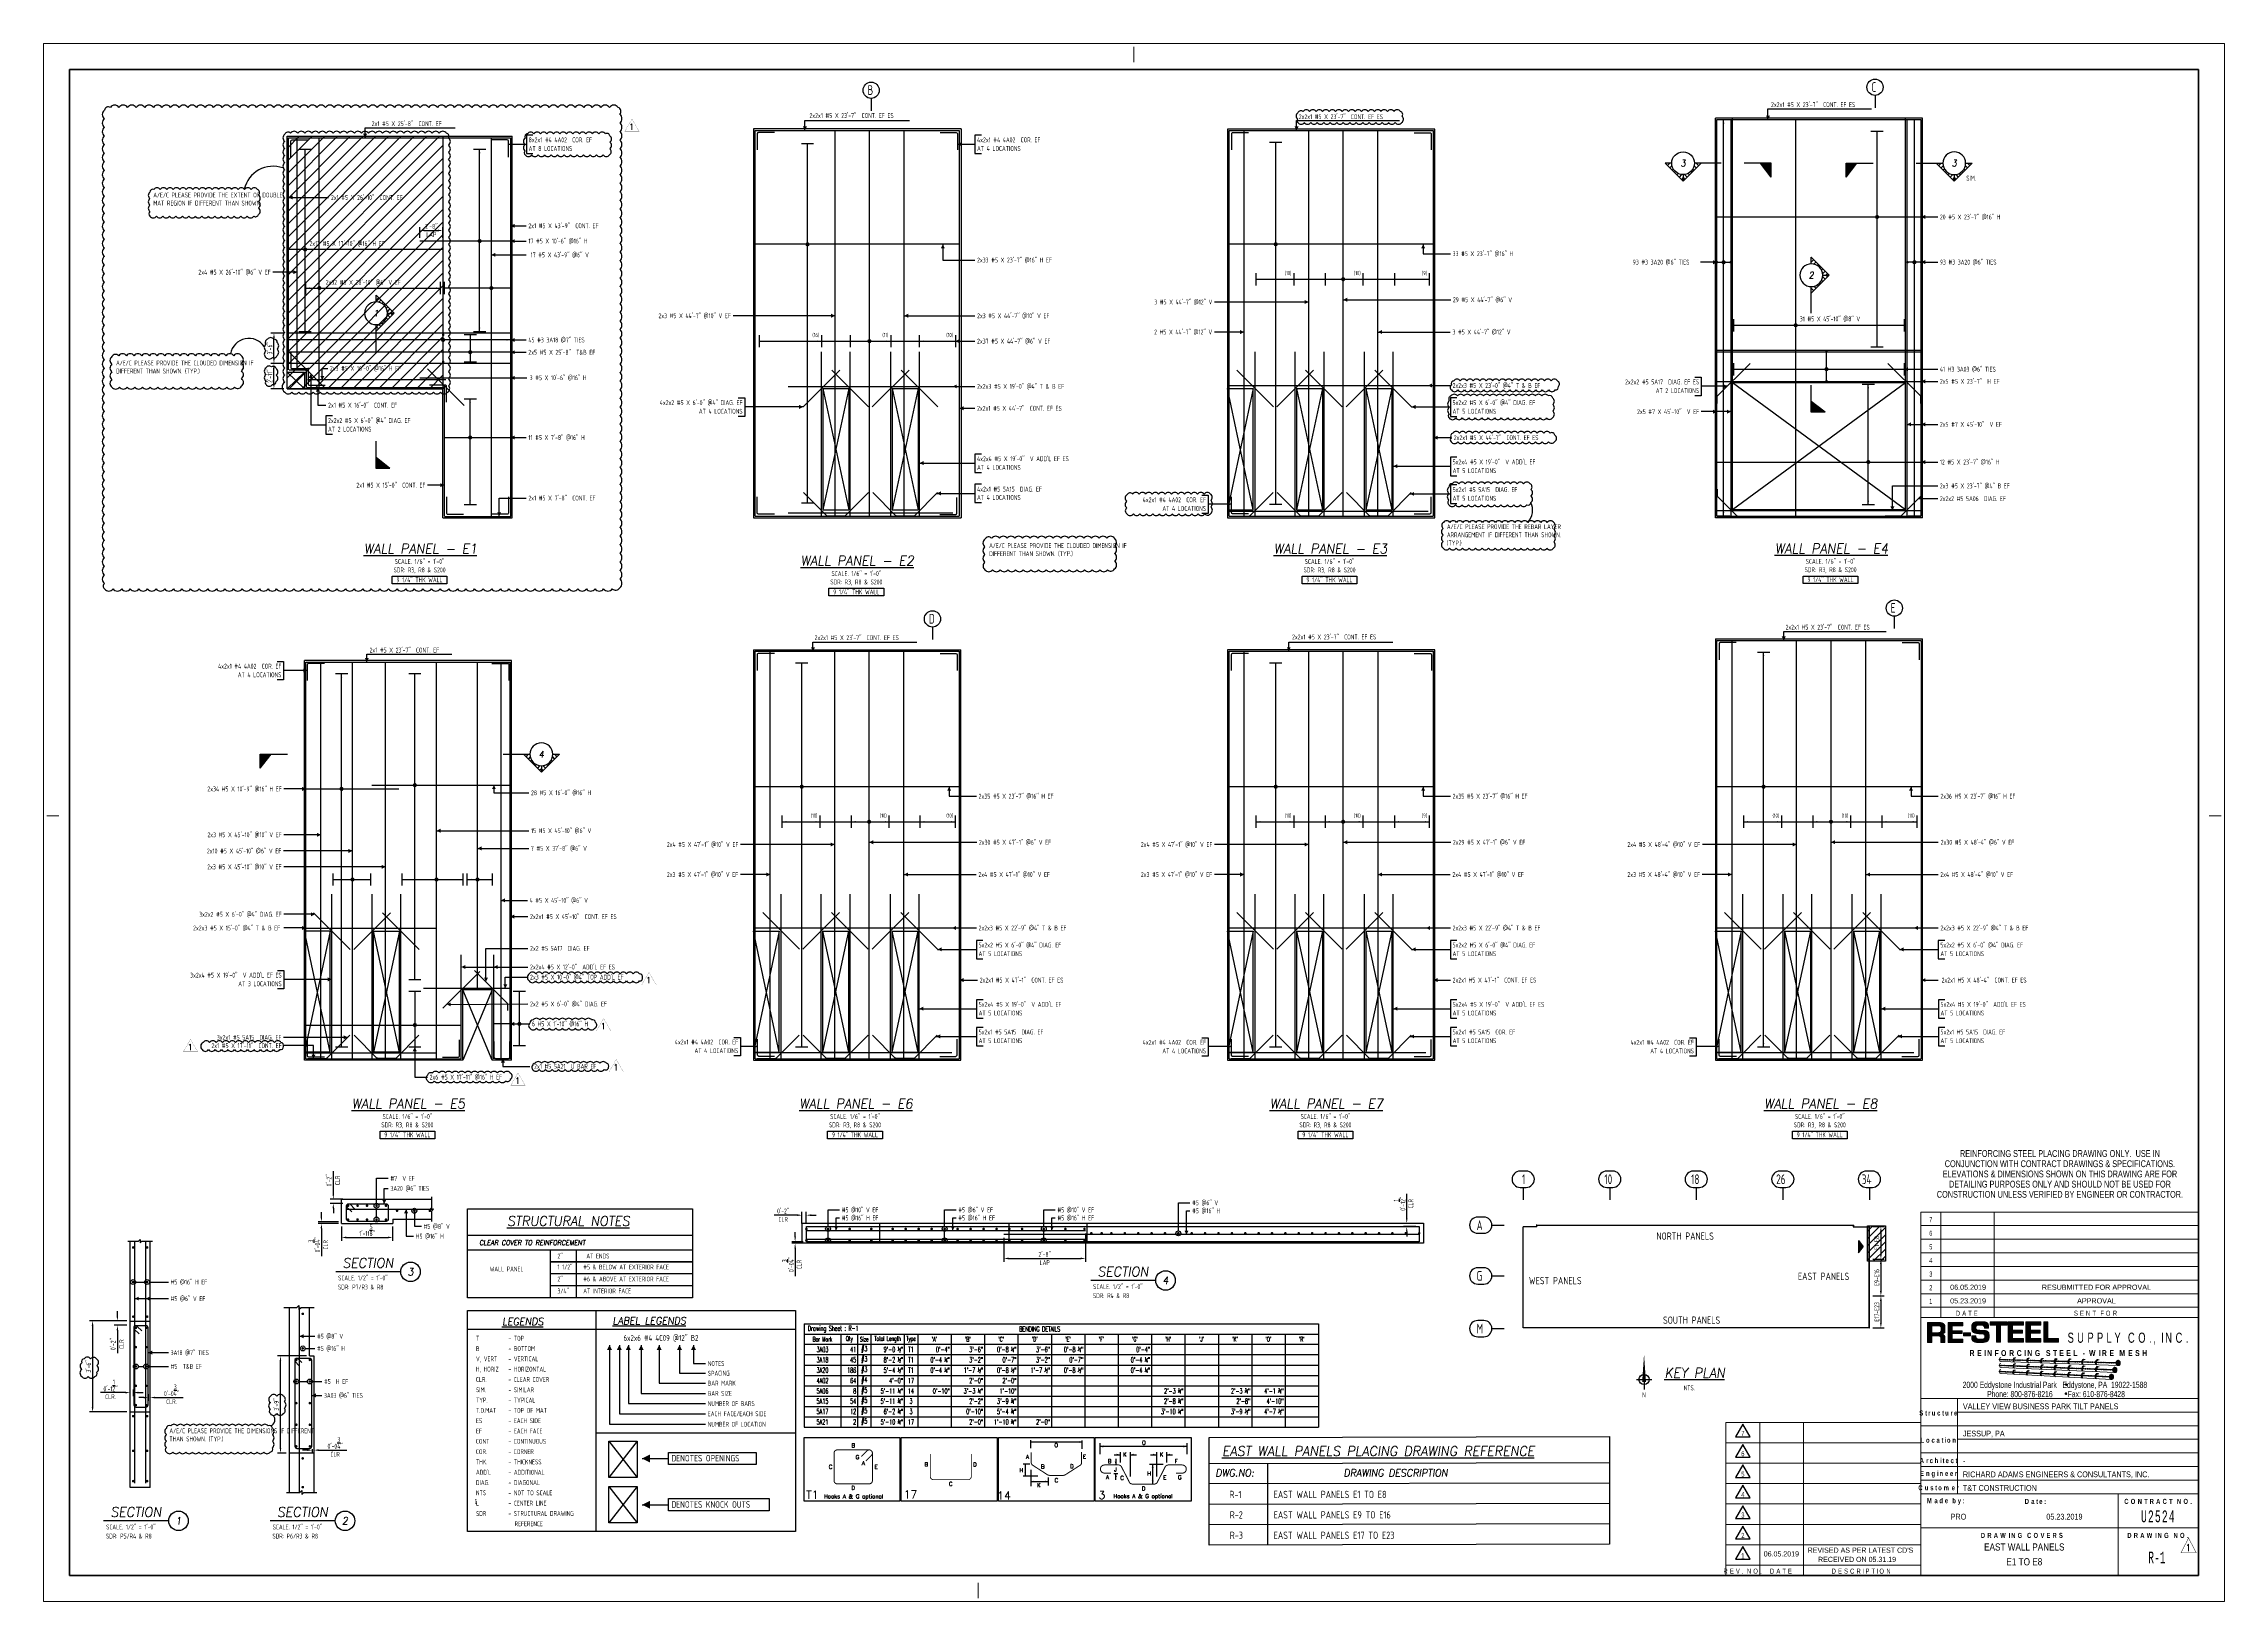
# Paper-space layout 'R-1' of a CAD drawing. Header units: inches. Extents: x 0 to 42, y 0 to 30.
# The model-space entities are those that its viewports show. They can reach past a viewport. Long polylines and large blocks are cut down to what shows.
import ezdxf
from ezdxf.enums import TextEntityAlignment as Align

# ---------------------------------------------------------------- set-up
doc = ezdxf.new("R2010")
doc.units = ezdxf.units.IN
doc.header["$LTSCALE"] = 0.025
doc.header["$MEASUREMENT"] = 0
doc.linetypes.add('HIDDEN', pattern=[6, 3, -3])
doc.linetypes.add('PHANTOM', pattern=[2.5, 1.25, -0.25, 0.25, -0.25, 0.25, -0.25])
doc.layers.get('0').update_dxf_attribs({"linetype": 'CONTINUOUS'})
doc.layers.get('Defpoints').update_dxf_attribs({"linetype": 'CONTINUOUS'})
for name, color, linetype in [('0-25', 7, 'CONTINUOUS'), ('0-25TEXT', 7, 'CONTINUOUS'), ('0-35', 3, 'CONTINUOUS'), ('0-35TEXT', 3, 'CONTINUOUS'), ('0-50', 10, 'CONTINUOUS'), ('3', 3, 'CONTINUOUS'), ('4', 4, 'CONTINUOUS'), ('5', 4, 'CONTINUOUS'), ('BAR-LBL', 2, 'CONTINUOUS'), ('BARLIST', 7, 'CONTINUOUS'), ('CADS-BAR-SKETCH', 7, 'CONTINUOUS'), ('DETAIL', 83, 'CONTINUOUS'), ('GRID', 8, 'PHANTOM'), ('Hatch', 253, 'CONTINUOUS'), ('Hgblock', 7, 'CONTINUOUS'), ('hidden', 7, 'HIDDEN'), ('INTERMEDIATERANGELAY', 7, 'CONTINUOUS'), ('RANGELAY', 7, 'CONTINUOUS'), ('REBARS', 4, 'CONTINUOUS'), ('REV_1', 150, 'CONTINUOUS')]:
    doc.layers.add(name, color=color, linetype=linetype)
for name, color, linetype, lineweight in [('AST-TB8', 1, 'CONTINUOUS', 13), ('Level 2', 7, 'CONTINUOUS', 13), ('LOGO BLUE', 5, 'CONTINUOUS', 13), ('LOGO RED', 1, 'CONTINUOUS', 13), ('TEXT', 12, 'CONTINUOUS', 13), ('TITLE BLOCK WT-3', 7, 'CONTINUOUS', 40)]:
    doc.layers.add(name, color=color, linetype=linetype, lineweight=lineweight)
doc.layers.add('TITLE BLOCK BORDER - NO PLOT', color=3, linetype='CONTINUOUS', lineweight=13, plot=False)
doc.layers.add('VIEWPORTS', color=5, linetype='CONTINUOUS', plot=False)
doc.layers.get('VIEWPORTS').freeze()
doc.styles.add('AR', font='ARCHQUIK.shx', dxfattribs={"width": 0.8})
doc.styles.add('FULL SCALE (aSa)', font='ENGINEERING.shx', dxfattribs={"width": 0.75, "height": 0.125})
doc.styles.add('ROMANS', font='romans.shx', dxfattribs={"width": 0.57})
doc.styles.add('ROMANT', font='romant')
doc.styles.add('Style-FANCY', font='romans.shx')
doc.styles.add('Styledgn002', font='dgn002.shx')
doc.styles.add('TECHNIC', font='technic_.ttf', dxfattribs={"width": 0.8})
doc.dimstyles.new('CADS_DIM_48', dxfattribs={"dimscale": 48, "dimtxt": 0.09375, "dimasz": 0.09375, "dimexe": 0.0625, "dimexo": 0.0625, "dimgap": 0.09375, "dimtad": 0, "dimtih": 1, "dimtoh": 1, "dimzin": 1, "dimdsep": 46, "dimlunit": 4, "dimtxsty": 'AR', "dimblk": 'CLOSED', "dimcen": 0.1875, "dimadec": 0, "dimazin": 0, "dimtfac": 1, "dimtofl": 0, "dimtmove": 0, "dimatfit": 1, "dimldrblk": 'DOTBLANK', "dimfxl": 1, "dimtzin": 0, "dimarcsym": 0})

# ---------------------------------------------------------------- blocks, each defined once
blk = doc.blocks.new('Rev# Block')
at = {"layer": '0-25TEXT', "const_width": 0.0143, "elevation": 0.021}
blk.add_lwpolyline([(0.219, 0.465), (0.219, 0.465), (0.472, -0.021), (-0.033, -0.021)], close=True, dxfattribs=at)
at = {"layer": 'AST-TB8', "linetype": 'Continuous', "style": 'Style-FANCY', "width": 0.888888, "flags": 12}
blk.add_attdef('R', text='', height=0.225, dxfattribs=at).set_placement((0.219, 0.035), align=Align.CENTER)
blk = doc.blocks.new('30x42')
at = {"layer": 'Level 2'}
for p, q in [((21, 29.935), (21, 29.645)), ((0.296, 15.129), (0.064, 15.129)), ((41.704, 15.129), (41.936, 15.129)), ((18, 0.355), (18, 0.065))]:
    blk.add_line(p, q, dxfattribs=at)
at = {"layer": 'TITLE BLOCK BORDER - NO PLOT', "flags": 128}
blk.add_lwpolyline([(42, 30), (0, 30), (0, 0), (42, 0), (42, 30)], close=True, dxfattribs=at)
at = {"layer": 'TITLE BLOCK WT-3', "flags": 128}
blk.add_lwpolyline([(41.5, 29.5), (0.5, 29.5), (0.5, 0.5), (41.5, 0.5), (41.5, 29.5)], close=True, dxfattribs=at)
blk = doc.blocks.new('*U140', base_point=(431.5, 421.9))
at = {"layer": 'REBARS', "color": 0}
blk.add_lwpolyline([(431.2, 421.9), (431.2, 956.9)], dxfattribs=at)
blk = doc.blocks.new('rendmark')
at = {"color": 4}
blk.add_line((0, -3), (0, 3), dxfattribs=at)
blk = doc.blocks.new('rarrow')
at = {"color": 7}
blk.add_solid([(2, -0.33), (2, 0.33), (0, 0)], dxfattribs=at)
blk = doc.blocks.new('*U478', base_point=(278.6, 664.8))
at = {"layer": 'INTERMEDIATERANGELAY'}
for p, q in [((364.7, 664.8), (404.7, 664.8)), ((460.7, 664.8), (500.7, 664.8))]:
    blk.add_line(p, q, dxfattribs=at)
at = {"layer": 'RANGELAY'}
for p, q in [((278.6, 664.8), (364.7, 664.8)), ((404.7, 664.8), (460.7, 664.8)), ((500.7, 664.8), (550.3, 664.8))]:
    blk.add_line(p, q, dxfattribs=at)
at = {"layer": 'RANGELAY', "xscale": 2.834645669291339, "yscale": 2.834645669291339}
for name, p in [('rendmark', (278.6, 664.8)), ('rarrow', (278.6, 664.8)), ('rendmark', (404.7, 664.8)), ('rarrow', (404.7, 664.8)), ('rendmark', (500.7, 664.8)), ('rarrow', (500.7, 664.8))]:
    blk.add_blockref(name, p, dxfattribs=at)
at = {"layer": 'RANGELAY', "xscale": 2.834645669291339, "yscale": 2.834645669291339, "rotation": 179.999996929531}
for name, p in [('rarrow', (364.7, 664.8)), ('rendmark', (364.7, 664.8)), ('rarrow', (460.7, 664.8)), ('rendmark', (460.7, 664.8)), ('rarrow', (550.3, 664.8)), ('rendmark', (550.3, 664.8))]:
    blk.add_blockref(name, p, dxfattribs=at)
blk = doc.blocks.new('VPM6885C0')
at = {"const_width": 1}
blk.add_lwpolyline([(-0.5, 0, 1), (0.5, 0, 1)], format="xyb", close=True, dxfattribs=at)
blk = doc.blocks.new('*U885', base_point=(556.3, 798.6))
at = {"layer": 'REBARS', "color": 0}
blk.add_lwpolyline([(556.3, 799), (273.3, 799)], dxfattribs=at)
blk = doc.blocks.new('*U130', base_point=(345.3, 439.9))
at = {"layer": 'RANGELAY'}
blk.add_line((345.3, 439.9), (345.3, 938.9), dxfattribs=at)
at = {"layer": 'RANGELAY', "xscale": 2.834645669291339, "yscale": 2.834645669291339}
for name, p, rotation in [('rendmark', (345.3, 938.9), 269.9999968959739), ('rarrow', (345.3, 938.9), 269.9999968959739), ('rarrow', (345.3, 439.9), 89.99999996644293), ('rendmark', (345.3, 439.9), 89.99999996644293)]:
    blk.add_blockref(name, p, dxfattribs=dict(at, rotation=rotation))
blk = doc.blocks.new('VPM689920')
at = {"const_width": 1}
blk.add_lwpolyline([(-0.5, 0, 1), (0.5, 0, 1)], format="xyb", close=True, dxfattribs=at)
blk = doc.blocks.new('leadrblk')
blk.add_lwpolyline([(0, 0, 0, 1, 0), (1, 0, 1, 1, 0)], format="xyseb")
blk = doc.blocks.new('*U93', base_point=(339.5, 573.3))
at = {"layer": 'REBARS', "color": 0}
blk.add_lwpolyline([(339.2, 573.5), (390.1, 624.5)], dxfattribs=at)
blk = doc.blocks.new('*U94', base_point=(318.7, 601.7))
at = {"layer": 'REBARS', "color": 0}
blk.add_lwpolyline([(318.7, 602), (546.7, 602)], dxfattribs=at)
blk = doc.blocks.new('*U95', base_point=(318.7, 427))
at = {"layer": 'REBARS', "color": 0}
blk.add_lwpolyline([(318.7, 426.7), (546.7, 426.7)], dxfattribs=at)
blk = doc.blocks.new('*U96', base_point=(429.9, 573.3))
at = {"layer": 'REBARS', "color": 0}
blk.add_lwpolyline([(430.1, 573.5), (379.2, 624.5)], dxfattribs=at)
blk = doc.blocks.new('*U97', base_point=(525.9, 573.3))
at = {"layer": 'REBARS', "color": 0}
blk.add_lwpolyline([(526.1, 573.5), (475.2, 624.5)], dxfattribs=at)
blk = doc.blocks.new('*U98', base_point=(435.5, 573.3))
at = {"layer": 'REBARS', "color": 0}
blk.add_lwpolyline([(435.2, 573.5), (486.2, 624.5)], dxfattribs=at)
blk = doc.blocks.new('*U417', base_point=(500.4, 421.9))
at = {"layer": 'REBARS', "color": 0}
blk.add_lwpolyline([(500.7, 421.9), (500.7, 649.9)], dxfattribs=at)
blk = doc.blocks.new('*U418', base_point=(461, 421.9))
at = {"layer": 'REBARS', "color": 0}
blk.add_lwpolyline([(460.7, 421.9), (460.7, 649.9)], dxfattribs=at)
blk = doc.blocks.new('*U818', base_point=(275.4, 424.7))
at = {"layer": 'REBARS', "color": 0}
blk.add_lwpolyline([(299.4, 424.9), (277.4, 424.9, -0.414213), (275.6, 426.7), (275.6, 448.7)], format="xyb", dxfattribs=at)
blk = doc.blocks.new('*U819', base_point=(552.9, 424.1))
at = {"layer": 'REBARS', "color": 0}
blk.add_lwpolyline([(528.9, 424.4), (550.9, 424.4, 0.414213), (552.6, 426.1), (552.6, 448.1)], format="xyb", dxfattribs=at)
blk = doc.blocks.new('*U888', base_point=(272.6, 956.6))
at = {"layer": 'REBARS', "color": 0}
blk.add_lwpolyline([(272.6, 956.9), (555.6, 956.9)], dxfattribs=at)
blk = doc.blocks.new('*U889', base_point=(272.6, 422.2))
at = {"layer": 'REBARS', "color": 0}
blk.add_lwpolyline([(272.6, 421.9), (555.6, 421.9)], dxfattribs=at)
blk = doc.blocks.new('*U141', base_point=(273, 421.9))
at = {"layer": 'REBARS', "color": 0}
blk.add_lwpolyline([(272.6, 421.9), (272.6, 956.9)], dxfattribs=at)
blk = doc.blocks.new('*U142', base_point=(556, 421.9))
at = {"layer": 'REBARS', "color": 0}
blk.add_lwpolyline([(556.3, 421.9), (556.3, 956.9)], dxfattribs=at)
blk = doc.blocks.new('*U504', base_point=(383.9, 421.9))
at = {"layer": 'REBARS', "color": 0}
blk.add_lwpolyline([(383.6, 421.9), (383.6, 956.9)], dxfattribs=at)
blk = doc.blocks.new('*U505', base_point=(479.9, 421.9))
at = {"layer": 'REBARS', "color": 0}
blk.add_lwpolyline([(479.6, 421.9), (479.6, 956.9)], dxfattribs=at)
blk = doc.blocks.new('*U154', base_point=(1040.8, 421.9))
at = {"layer": 'REBARS', "color": 0}
blk.add_lwpolyline([(1040.4, 421.9), (1040.4, 956.9)], dxfattribs=at)
blk = doc.blocks.new('*U155', base_point=(951.2, 421.9))
at = {"layer": 'REBARS', "color": 0}
blk.add_lwpolyline([(950.9, 421.9), (950.9, 956.9)], dxfattribs=at)
blk = doc.blocks.new('*U685', base_point=(1136.7, 421.9))
at = {"layer": 'REBARS', "color": 0}
blk.add_lwpolyline([(1136.4, 421.9), (1136.4, 956.9)], dxfattribs=at)
blk = doc.blocks.new('*U892', base_point=(1213.5, 798.8))
at = {"layer": 'REBARS', "color": 0}
blk.add_lwpolyline([(1213.5, 799.1), (930.5, 799.1)], dxfattribs=at)
blk = doc.blocks.new('*U131', base_point=(994.6, 438.1))
at = {"layer": 'RANGELAY'}
blk.add_line((994.6, 438.1), (994.6, 940.8), dxfattribs=at)
at = {"layer": 'RANGELAY', "xscale": 2.834645669291339, "yscale": 2.834645669291339}
for name, p, rotation in [('rendmark', (994.6, 940.8), 269.9999968959739), ('rarrow', (994.6, 940.8), 269.9999968959739), ('rarrow', (994.6, 438.1), 89.99999996644293), ('rendmark', (994.6, 438.1), 89.99999996644293)]:
    blk.add_blockref(name, p, dxfattribs=dict(at, rotation=rotation))
blk = doc.blocks.new('VPM6921E0')
at = {"const_width": 1}
blk.add_lwpolyline([(-0.5, 0, 1), (0.5, 0, 1)], format="xyb", close=True, dxfattribs=at)
blk = doc.blocks.new('*U679', base_point=(1086.8, 573.3))
at = {"layer": 'REBARS', "color": 0}
blk.add_lwpolyline([(1087, 573.5), (1036.1, 624.4)], dxfattribs=at)
blk = doc.blocks.new('*U680', base_point=(996.3, 573.3))
at = {"layer": 'REBARS', "color": 0}
blk.add_lwpolyline([(996.1, 573.5), (1047, 624.4)], dxfattribs=at)
blk = doc.blocks.new('*U686', base_point=(1182.8, 573.3))
at = {"layer": 'REBARS', "color": 0}
blk.add_lwpolyline([(1183, 573.5), (1132.1, 624.5)], dxfattribs=at)
blk = doc.blocks.new('*U687', base_point=(1092.3, 573.3))
at = {"layer": 'REBARS', "color": 0}
blk.add_lwpolyline([(1092.1, 573.5), (1143, 624.5)], dxfattribs=at)
blk = doc.blocks.new('*U99', base_point=(991.2, 573.3))
at = {"layer": 'REBARS', "color": 0}
blk.add_lwpolyline([(991.4, 573.5), (940.5, 624.5)], dxfattribs=at)
blk = doc.blocks.new('*U521', base_point=(958.7, 421.9))
at = {"layer": 'REBARS', "color": 0}
blk.add_lwpolyline([(932.7, 422.2), (957.6, 422.2, 0.198908), (959.2, 422.9), (991, 454.7)], format="xyb", dxfattribs=at)
blk = doc.blocks.new('*U681', base_point=(1054.3, 421.9))
at = {"layer": 'REBARS', "color": 0}
blk.add_lwpolyline([(1028.3, 422.2), (1053.2, 422.2, 0.198908), (1054.8, 422.9), (1086.6, 454.7)], format="xyb", dxfattribs=at)
blk = doc.blocks.new('*U682', base_point=(1028.8, 421.9))
at = {"layer": 'REBARS', "color": 0}
blk.add_lwpolyline([(1054.8, 422.2), (1029.8, 422.2, -0.198908), (1028.3, 422.9), (996.5, 454.7)], format="xyb", dxfattribs=at)
blk = doc.blocks.new('*U688', base_point=(1150.3, 421.9))
at = {"layer": 'REBARS', "color": 0}
blk.add_lwpolyline([(1124.3, 422.2), (1149.3, 422.2, 0.198908), (1150.8, 422.9), (1182.6, 454.7)], format="xyb", dxfattribs=at)
blk = doc.blocks.new('*U689', base_point=(1124.8, 421.9))
at = {"layer": 'REBARS', "color": 0}
blk.add_lwpolyline([(1150.8, 422.2), (1125.9, 422.2, -0.198908), (1124.3, 422.9), (1092.5, 454.7)], format="xyb", dxfattribs=at)
blk = doc.blocks.new('*U522', base_point=(397.4, 421.9))
at = {"layer": 'REBARS', "color": 0}
blk.add_lwpolyline([(371.4, 422.2), (396.4, 422.2, 0.198908), (397.9, 422.9), (429.7, 454.7)], format="xyb", dxfattribs=at)
blk = doc.blocks.new('*U523', base_point=(372, 421.9))
at = {"layer": 'REBARS', "color": 0}
blk.add_lwpolyline([(398, 422.2), (373, 422.2, -0.198908), (371.5, 422.9), (339.7, 454.7)], format="xyb", dxfattribs=at)
blk = doc.blocks.new('*U524', base_point=(493.5, 421.9))
at = {"layer": 'REBARS', "color": 0}
blk.add_lwpolyline([(467.5, 422.2), (492.5, 422.2, 0.198908), (494, 422.9), (525.8, 454.7)], format="xyb", dxfattribs=at)
blk = doc.blocks.new('*U525', base_point=(468.1, 421.9))
at = {"layer": 'REBARS', "color": 0}
blk.add_lwpolyline([(494.1, 422.2), (469.1, 422.2, -0.198908), (467.5, 422.9), (435.8, 454.7)], format="xyb", dxfattribs=at)
blk = doc.blocks.new('*U690', base_point=(1157.2, 421.9))
at = {"layer": 'REBARS', "color": 0}
blk.add_lwpolyline([(1157.6, 421.9), (1157.6, 649.9)], dxfattribs=at)
blk = doc.blocks.new('*U691', base_point=(1117.8, 421.9))
at = {"layer": 'REBARS', "color": 0}
blk.add_lwpolyline([(1117.5, 421.9), (1117.5, 649.9)], dxfattribs=at)
blk = doc.blocks.new('*U153', base_point=(929.9, 602.9))
at = {"layer": 'REBARS', "color": 0}
blk.add_lwpolyline([(929.9, 603.3), (1205.9, 603.3)], dxfattribs=at)
blk = doc.blocks.new('*U678', base_point=(929.9, 429.2))
at = {"layer": 'REBARS', "color": 0}
blk.add_lwpolyline([(929.9, 428.9), (1205.9, 428.9)], dxfattribs=at)
blk = doc.blocks.new('*U822', base_point=(932.9, 424.9))
at = {"layer": 'REBARS', "color": 0}
blk.add_lwpolyline([(956.9, 425.2), (934.9, 425.2, -0.414213), (933.1, 426.9), (933.1, 448.9)], format="xyb", dxfattribs=at)
blk = doc.blocks.new('*U823', base_point=(1210.5, 424.9))
at = {"layer": 'REBARS', "color": 0}
blk.add_lwpolyline([(1186.5, 425.2), (1208.5, 425.2, 0.414213), (1210.3, 426.9), (1210.3, 448.9)], format="xyb", dxfattribs=at)
blk = doc.blocks.new('*U890', base_point=(929.9, 956.5))
at = {"layer": 'REBARS', "color": 0}
blk.add_lwpolyline([(929.9, 956.8), (1212.9, 956.8)], dxfattribs=at)
blk = doc.blocks.new('*U891', base_point=(929.9, 422.2))
at = {"layer": 'REBARS', "color": 0}
blk.add_lwpolyline([(929.9, 421.9), (1212.9, 421.9)], dxfattribs=at)
blk = doc.blocks.new('*U143', base_point=(930.2, 421.9))
at = {"layer": 'REBARS', "color": 0}
blk.add_lwpolyline([(929.9, 421.9), (929.9, 956.9)], dxfattribs=at)
blk = doc.blocks.new('*U144', base_point=(1213.2, 421.9))
at = {"layer": 'REBARS', "color": 0}
blk.add_lwpolyline([(1213.5, 421.9), (1213.5, 956.9)], dxfattribs=at)
blk = doc.blocks.new('*U893', base_point=(1606.4, 421.6))
at = {"layer": 'REBARS', "color": 0}
blk.add_lwpolyline([(1606.4, 421.9), (1889.4, 421.9)], dxfattribs=at)
blk = doc.blocks.new('*U921', base_point=(1606.4, 430.2))
at = {"layer": 'REBARS', "color": 0}
blk.add_lwpolyline([(1606.4, 429.8), (1889.4, 429.8)], dxfattribs=at)
blk = doc.blocks.new('*U894', base_point=(1606.4, 971.6))
at = {"layer": 'REBARS', "color": 0}
blk.add_lwpolyline([(1606.4, 971.9), (1889.4, 971.9)], dxfattribs=at)
blk = doc.blocks.new('*U754', base_point=(1606.8, 421.9))
at = {"layer": 'REBARS', "color": 0}
blk.add_lwpolyline([(1606.4, 421.9), (1606.4, 971.9)], dxfattribs=at)
blk = doc.blocks.new('*U752', base_point=(1870.4, 421.9))
at = {"layer": 'REBARS', "color": 0}
blk.add_lwpolyline([(1870, 421.9), (1870, 971.9)], dxfattribs=at)
blk = doc.blocks.new('*U907', base_point=(1606.4, 496.8))
at = {"layer": 'REBARS', "color": 0}
blk.add_lwpolyline([(1606.4, 497.1), (1889.4, 497.1)], dxfattribs=at)
blk = doc.blocks.new('*U132', base_point=(1816.3, 437.9))
at = {"layer": 'RANGELAY'}
blk.add_line((1816.3, 437.9), (1816.3, 604.9), dxfattribs=at)
at = {"layer": 'RANGELAY', "xscale": 2.834645669291339, "yscale": 2.834645669291339}
for name, p, rotation in [('rendmark', (1816.3, 604.9), 269.9999969630881), ('rarrow', (1816.3, 604.9), 269.9999969630881), ('rarrow', (1816.3, 437.9), 90.0000000335571), ('rendmark', (1816.3, 437.9), 90.0000000335571)]:
    blk.add_blockref(name, p, dxfattribs=dict(at, rotation=rotation))
blk = doc.blocks.new('VPM69CCA3')
at = {"const_width": 1}
blk.add_lwpolyline([(-0.5, 0, 1), (0.5, 0, 1)], format="xyb", close=True, dxfattribs=at)
blk = doc.blocks.new('*U906', base_point=(1606.4, 836.6))
at = {"layer": 'REBARS', "color": 0}
blk.add_lwpolyline([(1606.4, 836.9), (1889.4, 836.9)], dxfattribs=at)
blk = doc.blocks.new('*U145', base_point=(1828.6, 656.5))
at = {"layer": 'RANGELAY'}
blk.add_line((1828.6, 656.5), (1828.6, 955.9), dxfattribs=at)
at = {"layer": 'RANGELAY', "xscale": 2.834645669291339, "yscale": 2.834645669291339}
for name, p, rotation in [('rendmark', (1828.6, 955.9), 269.9999969630881), ('rarrow', (1828.6, 955.9), 269.9999969630881), ('rendmark', (1828.6, 656.5), 90.00000003355706), ('rarrow', (1828.6, 656.5), 90.00000003355706)]:
    blk.add_blockref(name, p, dxfattribs=dict(at, rotation=rotation))
blk = doc.blocks.new('VPM69CCE4')
at = {"const_width": 1}
blk.add_lwpolyline([(-0.5, 0, 1), (0.5, 0, 1)], format="xyb", close=True, dxfattribs=at)
blk = doc.blocks.new('*U1050', base_point=(1889.8, 774.2))
at = {"layer": 'REBARS', "color": 0, "const_width": 1.8}
for points in [[(1870.5, 775.1, 1), (1870.5, 773.3, 1), (1870.5, 775.1)], [(1889.6, 773.3, 1), (1889.6, 775.1, 1), (1889.6, 773.3)]]:
    blk.add_lwpolyline(points, format="xyb", dxfattribs=at)
at = {"layer": 'REBARS', "color": 0}
blk.add_lwpolyline([(1889.6, 774.2), (1870.5, 774.2)], dxfattribs=at)
blk = doc.blocks.new('*U147', base_point=(1880.3, 421.9))
at = {"layer": 'RANGELAY'}
blk.add_line((1880.3, 421.9), (1880.3, 971.9), dxfattribs=at)
at = {"layer": 'RANGELAY', "xscale": 2.834645669291339, "yscale": 2.834645669291339}
for name, p, rotation in [('rendmark', (1880.3, 971.9), 269.9999969411396), ('rarrow', (1880.3, 971.9), 269.9999969411396), ('rarrow', (1880.3, 421.9), 90.00000001160855), ('rendmark', (1880.3, 421.9), 90.00000001160855)]:
    blk.add_blockref(name, p, dxfattribs=dict(at, rotation=rotation))
blk = doc.blocks.new('VPM69CD23')
at = {"const_width": 1}
blk.add_lwpolyline([(-0.5, 0, 1), (0.5, 0, 1)], format="xyb", close=True, dxfattribs=at)
blk = doc.blocks.new('*U753', base_point=(1890.1, 421.9))
at = {"layer": 'REBARS', "color": 0}
blk.add_lwpolyline([(1889.6, 421.9), (1889.6, 971.9)], dxfattribs=at)
blk = doc.blocks.new('*U409', base_point=(1716, 421.9))
at = {"layer": 'REBARS', "color": 0}
blk.add_lwpolyline([(1715.7, 421.9), (1715.7, 971.9)], dxfattribs=at)
blk = doc.blocks.new('*U100', base_point=(1630, 686.8))
at = {"layer": 'RANGELAY'}
blk.add_line((1630, 686.8), (1866, 686.8), dxfattribs=at)
at = {"layer": 'RANGELAY', "xscale": 2.834645669291339, "yscale": 2.834645669291339}
for name in ['rendmark', 'rarrow']:
    blk.add_blockref(name, (1630, 686.8), dxfattribs=at)
at = {"layer": 'RANGELAY', "xscale": 2.834645669291339, "yscale": 2.834645669291339, "rotation": 179.999996929531}
for name in ['rarrow', 'rendmark']:
    blk.add_blockref(name, (1866, 686.8), dxfattribs=at)
blk = doc.blocks.new('VPM69CD93')
at = {"const_width": 1}
blk.add_lwpolyline([(-0.5, 0, 1), (0.5, 0, 1)], format="xyb", close=True, dxfattribs=at)
blk = doc.blocks.new('*U895', base_point=(1606.4, 649.6))
at = {"layer": 'REBARS', "color": 0}
blk.add_lwpolyline([(1606.4, 649.9), (1889.4, 649.9)], dxfattribs=at)
blk = doc.blocks.new('*U896', base_point=(1606.5, 608.6))
at = {"layer": 'REBARS', "color": 0}
blk.add_lwpolyline([(1606.5, 608.9), (1889.5, 608.9)], dxfattribs=at)
blk = doc.blocks.new('*U1049', base_point=(1758.4, 608.9))
at = {"layer": 'REBARS', "color": 0, "const_width": 1.8}
for points in [[(1759.3, 650.7, 1), (1757.5, 650.7, 1), (1759.3, 650.7)], [(1757.5, 609.1, 1), (1759.3, 609.1, 1), (1757.5, 609.1)]]:
    blk.add_lwpolyline(points, format="xyb", dxfattribs=at)
at = {"layer": 'REBARS', "color": 0}
blk.add_lwpolyline([(1758.4, 609.1), (1758.4, 650.7)], dxfattribs=at)
blk = doc.blocks.new('*U160', base_point=(1630, 625.8))
at = {"layer": 'RANGELAY'}
blk.add_line((1630, 625.8), (1866, 625.8), dxfattribs=at)
at = {"layer": 'RANGELAY', "xscale": 2.834645669291339, "yscale": 2.834645669291339}
for name, p, rotation in [('rendmark', (1630, 625.8), 2.168026563244109e-08), ('rarrow', (1630, 625.8), 2.168026563244109e-08), ('rarrow', (1866, 625.8), 179.9999969512113), ('rendmark', (1866, 625.8), 179.9999969512113)]:
    blk.add_blockref(name, p, dxfattribs=dict(at, rotation=rotation))
blk = doc.blocks.new('VPM69CE13')
at = {"const_width": 1}
blk.add_lwpolyline([(-0.5, 0, 1), (0.5, 0, 1)], format="xyb", close=True, dxfattribs=at)
blk = doc.blocks.new('*U755', base_point=(1626.5, 421.9))
at = {"layer": 'REBARS', "color": 0}
blk.add_lwpolyline([(1626, 421.9), (1626, 971.9)], dxfattribs=at)
blk = doc.blocks.new('*U756', base_point=(1606.4, 449.7))
at = {"layer": 'REBARS', "color": 0}
blk.add_lwpolyline([(1606.7, 459.7), (1606.7, 450.7, 0.198912), (1607.3, 449.2), (1633.6, 422.9, 0.198912), (1635.2, 422.2), (1656.1, 422.2)], format="xyb", dxfattribs=at)
blk = doc.blocks.new('*U757', base_point=(1889.6, 449.7))
at = {"layer": 'REBARS', "color": 0}
blk.add_lwpolyline([(1889.3, 459.7), (1889.3, 450.7, -0.198912), (1888.7, 449.2), (1862.4, 422.9, -0.198912), (1860.8, 422.2), (1839.9, 422.2)], format="xyb", dxfattribs=at)
blk = doc.blocks.new('*U1057', base_point=(-348.6, 218.1))
at = {"layer": 'REBARS', "color": 0}
blk.add_lwpolyline([(-324.6, 217.8), (-346.6, 217.8, 0.414214), (-348.3, 216.1), (-348.3, 194.1)], format="xyb", dxfattribs=at)
blk = doc.blocks.new('*U1058', base_point=(-136.7, -328.3))
at = {"layer": 'REBARS', "color": 0}
blk.add_lwpolyline([(-160.7, -328), (-138.7, -328, 0.414213), (-137, -326.3), (-137, -304.3)], format="xyb", dxfattribs=at)
blk = doc.blocks.new('*U1059', base_point=(-348.2, -328.3))
at = {"layer": 'REBARS', "color": 0}
blk.add_lwpolyline([(-324.2, -328), (-346.2, -328, -0.414213), (-348, -326.3), (-348, -304.3)], format="xyb", dxfattribs=at)
blk = doc.blocks.new('*U884', base_point=(-350.2, 220.1))
at = {"layer": 'REBARS', "color": 0}
blk.add_lwpolyline([(-350.2, 219.7), (-67.2, 219.7)], dxfattribs=at)
blk = doc.blocks.new('*U873', base_point=(-168.8, -330.3))
at = {"layer": 'REBARS', "color": 0}
blk.add_lwpolyline([(-169.1, -330.3), (-169.1, 219.7)], dxfattribs=at)
blk = doc.blocks.new('*U872', base_point=(-216.5, -81.7))
at = {"layer": 'RANGELAY'}
blk.add_line((-216.5, -81.7), (-132.7, -81.7), dxfattribs=at)
at = {"layer": 'RANGELAY', "xscale": 2.834645669291339, "yscale": 2.834645669291339}
for name in ['rendmark', 'rarrow']:
    blk.add_blockref(name, (-216.5, -81.7), dxfattribs=at)
at = {"layer": 'RANGELAY', "xscale": 2.834645669291339, "yscale": 2.834645669291339, "rotation": 179.999996929531}
for name in ['rendmark', 'rarrow']:
    blk.add_blockref(name, (-132.7, -81.7), dxfattribs=at)
blk = doc.blocks.new('VPM6B45E')
at = {"const_width": 1}
blk.add_lwpolyline([(-0.5, 0, 1), (0.5, 0, 1)], format="xyb", close=True, dxfattribs=at)
blk = doc.blocks.new('*U1020', base_point=(-350.2, -283.8))
at = {"layer": 'REBARS', "color": 0}
blk.add_lwpolyline([(-350.2, -283.5), (-135.2, -283.5)], dxfattribs=at)
blk = doc.blocks.new('*U385', base_point=(-199.1, -236.8))
at = {"layer": 'RANGELAY'}
blk.add_line((-199.1, -236.8), (-199.1, -314.3), dxfattribs=at)
at = {"layer": 'RANGELAY', "xscale": 2.834645669291339, "yscale": 2.834645669291339}
for name, p, rotation in [('rendmark', (-199.1, -236.8), 270.0000000656784), ('rarrow', (-199.1, -236.8), 270.0000000656784), ('rarrow', (-199.1, -314.3), 89.99999699520941), ('rendmark', (-199.1, -314.3), 89.99999699520941)]:
    blk.add_blockref(name, p, dxfattribs=dict(at, rotation=rotation))
blk = doc.blocks.new('VPM6B462')
at = {"const_width": 1}
blk.add_lwpolyline([(-0.5, 0, 1), (0.5, 0, 1)], format="xyb", close=True, dxfattribs=at)
blk = doc.blocks.new('*U1022', base_point=(-67, -281.6))
at = {"layer": 'REBARS', "color": 0}
blk.add_lwpolyline([(-67, -281.9), (-89, -281.9)], dxfattribs=at)
blk = doc.blocks.new('*U386', base_point=(-54.2, -312.3))
at = {"layer": 'RANGELAY'}
blk.add_line((-54.2, -312.3), (-54.2, -236.8), dxfattribs=at)
at = {"layer": 'RANGELAY', "xscale": 2.834645669291339, "yscale": 2.834645669291339}
for name, p, rotation in [('rendmark', (-54.2, -236.8), 269.9999969966451), ('rarrow', (-54.2, -236.8), 269.9999969966451), ('rendmark', (-54.2, -312.3), 90.00000006711407), ('rarrow', (-54.2, -312.3), 90.00000006711407)]:
    blk.add_blockref(name, p, dxfattribs=dict(at, rotation=rotation))
blk = doc.blocks.new('VPM6B4661')
at = {"const_width": 1}
blk.add_lwpolyline([(-0.5, 0, 1), (0.5, 0, 1)], format="xyb", close=True, dxfattribs=at)
blk = doc.blocks.new('*U869', base_point=(-67, -233.1))
at = {"layer": 'REBARS', "color": 0}
blk.add_lwpolyline([(-67, -232.8), (-187, -232.8)], dxfattribs=at)
blk = doc.blocks.new('*U862', base_point=(-90, -330.3))
at = {"layer": 'REBARS', "color": 0}
blk.add_lwpolyline([(-89.7, -330.3), (-89.7, -186.3)], dxfattribs=at)
blk = doc.blocks.new('*U863', base_point=(-134.4, -330.3))
at = {"layer": 'REBARS', "color": 0}
blk.add_lwpolyline([(-134.7, -330.3), (-134.7, -186.3)], dxfattribs=at)
blk = doc.blocks.new('*U864', base_point=(-159.9, -260.4))
at = {"layer": 'REBARS', "color": 0}
blk.add_lwpolyline([(-160.2, -260.2), (-109.2, -209.3)], dxfattribs=at)
blk = doc.blocks.new('*U430', base_point=(-259, 48.9))
at = {"layer": 'REBARS', "color": 0}
blk.add_lwpolyline([(-259, 49.2), (-67, 49.2)], dxfattribs=at)
blk = doc.blocks.new('*U387', base_point=(-199.1, -220.8))
at = {"layer": 'RANGELAY'}
blk.add_line((-199.1, -220.8), (-199.1, 203.7), dxfattribs=at)
at = {"layer": 'RANGELAY', "xscale": 2.834645669291339, "yscale": 2.834645669291339}
for name, p, rotation in [('rendmark', (-199.1, 203.7), 269.9999969630881), ('rarrow', (-199.1, 203.7), 269.9999969630881), ('rendmark', (-199.1, -220.8), 90.00000003355706), ('rarrow', (-199.1, -220.8), 90.00000003355706)]:
    blk.add_blockref(name, p, dxfattribs=dict(at, rotation=rotation))
blk = doc.blocks.new('VPM6B4720')
at = {"const_width": 1}
blk.add_lwpolyline([(-0.5, 0, 1), (0.5, 0, 1)], format="xyb", close=True, dxfattribs=at)
blk = doc.blocks.new('*U1060', base_point=(-68.6, 218.1))
at = {"layer": 'REBARS', "color": 0}
blk.add_lwpolyline([(-92.6, 217.8), (-70.6, 217.8, -0.414214), (-68.8, 216.1), (-68.8, 194.1)], format="xyb", dxfattribs=at)
blk = doc.blocks.new('*U868', base_point=(-350.2, -329.9))
at = {"layer": 'REBARS', "color": 0}
blk.add_lwpolyline([(-350.2, -330.3), (-135.2, -330.3)], dxfattribs=at)
blk = doc.blocks.new('*U411', base_point=(-349.9, -330.3))
at = {"layer": 'REBARS', "color": 0}
blk.add_lwpolyline([(-350.2, -330.3), (-350.2, 219.7)], dxfattribs=at)
blk = doc.blocks.new('*U412', base_point=(-67.3, -330.3))
at = {"layer": 'REBARS', "color": 0}
blk.add_lwpolyline([(-67, -330.3), (-67, 219.7)], dxfattribs=at)
blk = doc.blocks.new('*U865', base_point=(-79.3, -330.3))
at = {"layer": 'REBARS', "color": 0}
blk.add_lwpolyline([(-79.6, -330.3), (-79.6, 219.7)], dxfattribs=at)
blk = doc.blocks.new('*U866', base_point=(-111.9, -232.8))
at = {"layer": 'REBARS', "color": 0}
blk.add_lwpolyline([(-112.2, -232.8), (-112.2, 219.2)], dxfattribs=at)
blk = doc.blocks.new('*U870', base_point=(-126.7, -81.7))
at = {"layer": 'RANGELAY'}
blk.add_line((-126.7, -81.7), (-91.7, -81.7), dxfattribs=at)
at = {"layer": 'RANGELAY', "xscale": 2.834645669291339, "yscale": 2.834645669291339}
for name in ['rendmark', 'rarrow']:
    blk.add_blockref(name, (-126.7, -81.7), dxfattribs=at)
at = {"layer": 'RANGELAY', "xscale": 2.834645669291339, "yscale": 2.834645669291339, "rotation": 179.999996929531}
for name in ['rendmark', 'rarrow']:
    blk.add_blockref(name, (-91.7, -81.7), dxfattribs=at)
blk = doc.blocks.new('VPM6B4820')
at = {"const_width": 1}
blk.add_lwpolyline([(-0.5, 0, 1), (0.5, 0, 1)], format="xyb", close=True, dxfattribs=at)
blk = doc.blocks.new('*U516', base_point=(-239.3, -330.3))
at = {"layer": 'REBARS', "color": 0}
blk.add_lwpolyline([(-239.7, -330.3), (-239.7, 219.7)], dxfattribs=at)
blk = doc.blocks.new('*U515', base_point=(-328.9, -330.3))
at = {"layer": 'REBARS', "color": 0}
blk.add_lwpolyline([(-329.3, -330.3), (-329.3, 219.7)], dxfattribs=at)
blk = doc.blocks.new('*U410', base_point=(-285.4, -330.3))
at = {"layer": 'REBARS', "color": 0}
blk.add_lwpolyline([(-285.7, -330.3), (-285.7, 219.7)], dxfattribs=at)
blk = doc.blocks.new('*U388', base_point=(-312.3, -81.7))
at = {"layer": 'RANGELAY'}
blk.add_line((-312.3, -81.7), (-260.4, -81.7), dxfattribs=at)
at = {"layer": 'RANGELAY', "xscale": 2.834645669291339, "yscale": 2.834645669291339}
for name in ['rendmark', 'rarrow']:
    blk.add_blockref(name, (-312.3, -81.7), dxfattribs=at)
at = {"layer": 'RANGELAY', "xscale": 2.834645669291339, "yscale": 2.834645669291339, "rotation": 179.999996929531}
for name in ['rendmark', 'rarrow']:
    blk.add_blockref(name, (-260.4, -81.7), dxfattribs=at)
blk = doc.blocks.new('VPM6C659')
at = {"const_width": 1}
blk.add_lwpolyline([(-0.5, 0, 1), (0.5, 0, 1)], format="xyb", close=True, dxfattribs=at)
blk = doc.blocks.new('*U428', base_point=(-350.2, -149.3))
at = {"layer": 'REBARS', "color": 0}
blk.add_lwpolyline([(-350.2, -149), (-170.2, -149)], dxfattribs=at)
blk = doc.blocks.new('*U429', base_point=(-350.2, -321.9))
at = {"layer": 'REBARS', "color": 0}
blk.add_lwpolyline([(-350.2, -322.2), (-170.2, -322.2)], dxfattribs=at)
blk = doc.blocks.new('*U693', base_point=(967.5, 750.6))
at = {"layer": 'INTERMEDIATERANGELAY'}
for p, q in [((1019.5, 750.6), (1063.5, 750.6)), ((1115.5, 750.6), (1159.6, 750.6))]:
    blk.add_line(p, q, dxfattribs=at)
at = {"layer": 'RANGELAY'}
for p, q in [((967.5, 750.6), (1019.5, 750.6)), ((1063.5, 750.6), (1115.5, 750.6)), ((1159.6, 750.6), (1207.5, 750.6))]:
    blk.add_line(p, q, dxfattribs=at)
at = {"layer": 'RANGELAY', "xscale": 2.834645669291339, "yscale": 2.834645669291339}
for name, p in [('rendmark', (967.5, 750.6)), ('rendmark', (1063.5, 750.6)), ('rendmark', (1159.6, 750.6)), ('rarrow', (967.5, 750.6)), ('rarrow', (1063.5, 750.6)), ('rarrow', (1159.6, 750.6))]:
    blk.add_blockref(name, p, dxfattribs=at)
at = {"layer": 'RANGELAY', "xscale": 2.834645669291339, "yscale": 2.834645669291339, "rotation": 179.999996929531}
for name, p in [('rendmark', (1019.5, 750.6)), ('rendmark', (1115.5, 750.6)), ('rendmark', (1207.5, 750.6)), ('rarrow', (1019.5, 750.6)), ('rarrow', (1115.5, 750.6)), ('rarrow', (1207.5, 750.6))]:
    blk.add_blockref(name, p, dxfattribs=at)
blk = doc.blocks.new('VPM6D8B11')
at = {"const_width": 1}
blk.add_lwpolyline([(-0.5, 0, 1), (0.5, 0, 1)], format="xyb", close=True, dxfattribs=at)
blk = doc.blocks.new('*U692', base_point=(1088.4, 421.9))
at = {"layer": 'REBARS', "color": 0}
blk.add_lwpolyline([(1088.1, 421.9), (1088.1, 956.9)], dxfattribs=at)
blk = doc.blocks.new('*U710', base_point=(310.3, -1.6))
at = {"layer": 'INTERMEDIATERANGELAY'}
for p, q in [((362.3, -1.6), (406.3, -1.6)), ((458.3, -1.6), (501.8, -1.6))]:
    blk.add_line(p, q, dxfattribs=at)
at = {"layer": 'RANGELAY'}
for p, q in [((310.3, -1.6), (362.3, -1.6)), ((406.3, -1.6), (458.3, -1.6)), ((501.8, -1.6), (550.3, -1.6))]:
    blk.add_line(p, q, dxfattribs=at)
at = {"layer": 'RANGELAY', "xscale": 2.834645669291339, "yscale": 2.834645669291339}
for name, p in [('rendmark', (310.3, -1.6)), ('rendmark', (406.3, -1.6)), ('rendmark', (501.8, -1.6)), ('rarrow', (310.3, -1.6)), ('rarrow', (406.3, -1.6)), ('rarrow', (501.8, -1.6))]:
    blk.add_blockref(name, p, dxfattribs=at)
at = {"layer": 'RANGELAY', "xscale": 2.834645669291339, "yscale": 2.834645669291339, "rotation": 179.999996929531}
for name, p in [('rendmark', (362.3, -1.6)), ('rendmark', (458.3, -1.6)), ('rendmark', (550.3, -1.6)), ('rarrow', (362.3, -1.6)), ('rarrow', (458.3, -1.6)), ('rarrow', (550.3, -1.6))]:
    blk.add_blockref(name, p, dxfattribs=at)
blk = doc.blocks.new('VPM6D9D4')
at = {"const_width": 1}
blk.add_lwpolyline([(-0.5, 0, 1), (0.5, 0, 1)], format="xyb", close=True, dxfattribs=at)
blk = doc.blocks.new('*U711', base_point=(431.2, -330.3))
at = {"layer": 'REBARS', "color": 0}
blk.add_lwpolyline([(430.8, -330.3), (430.8, 234.7)], dxfattribs=at)
blk = doc.blocks.new('*U696', base_point=(397, -330.3))
at = {"layer": 'REBARS', "color": 0}
blk.add_lwpolyline([(371, -329.9), (395.9, -329.9, 0.198908), (397.5, -329.3), (429.3, -297.5)], format="xyb", dxfattribs=at)
blk = doc.blocks.new('*U697', base_point=(371.5, -330.3))
at = {"layer": 'REBARS', "color": 0}
blk.add_lwpolyline([(397.5, -329.9), (372.6, -329.9, -0.198908), (371, -329.3), (339.2, -297.5)], format="xyb", dxfattribs=at)
blk = doc.blocks.new('*U703', base_point=(493, -330.3))
at = {"layer": 'REBARS', "color": 0}
blk.add_lwpolyline([(467, -329.9), (492, -329.9, 0.198908), (493.5, -329.3), (525.3, -297.5)], format="xyb", dxfattribs=at)
blk = doc.blocks.new('*U704', base_point=(467.6, -330.3))
at = {"layer": 'REBARS', "color": 0}
blk.add_lwpolyline([(493.6, -329.9), (468.6, -329.9, -0.198908), (467.1, -329.3), (435.3, -297.5)], format="xyb", dxfattribs=at)
blk = doc.blocks.new('*U451', base_point=(294, -330.3))
at = {"layer": 'REBARS', "color": 0}
blk.add_lwpolyline([(293.7, -330.3), (293.7, 234.7)], dxfattribs=at)
blk = doc.blocks.new('*U705', base_point=(479.4, -330.3))
at = {"layer": 'REBARS', "color": 0}
blk.add_lwpolyline([(479.1, -330.3), (479.1, 234.7)], dxfattribs=at)
blk = doc.blocks.new('*U698', base_point=(383.4, -330.3))
at = {"layer": 'REBARS', "color": 0}
blk.add_lwpolyline([(383.1, -330.3), (383.1, 234.7)], dxfattribs=at)
blk = doc.blocks.new('*U903', base_point=(556.3, 46.6))
at = {"layer": 'REBARS', "color": 0}
blk.add_lwpolyline([(556.3, 46.9), (273.3, 46.9)], dxfattribs=at)
blk = doc.blocks.new('*U389', base_point=(337.4, -314.1))
at = {"layer": 'RANGELAY'}
blk.add_line((337.4, -314.1), (337.4, 218.7), dxfattribs=at)
at = {"layer": 'RANGELAY', "xscale": 2.834645669291339, "yscale": 2.834645669291339}
for name, p, rotation in [('rendmark', (337.4, 218.7), 269.9999968959739), ('rarrow', (337.4, 218.7), 269.9999968959739), ('rarrow', (337.4, -314.1), 89.99999996644293), ('rendmark', (337.4, -314.1), 89.99999996644293)]:
    blk.add_blockref(name, p, dxfattribs=dict(at, rotation=rotation))
blk = doc.blocks.new('VPM6D9EF')
at = {"const_width": 1}
blk.add_lwpolyline([(-0.5, 0, 1), (0.5, 0, 1)], format="xyb", close=True, dxfattribs=at)
blk = doc.blocks.new('*U699', base_point=(429.5, -178.9))
at = {"layer": 'REBARS', "color": 0}
blk.add_lwpolyline([(429.7, -178.6), (378.8, -127.7)], dxfattribs=at)
blk = doc.blocks.new('*U700', base_point=(339, -178.9))
at = {"layer": 'REBARS', "color": 0}
blk.add_lwpolyline([(338.8, -178.6), (389.7, -127.7)], dxfattribs=at)
blk = doc.blocks.new('*U706', base_point=(525.5, -178.9))
at = {"layer": 'REBARS', "color": 0}
blk.add_lwpolyline([(525.7, -178.6), (474.8, -127.7)], dxfattribs=at)
blk = doc.blocks.new('*U707', base_point=(435, -178.9))
at = {"layer": 'REBARS', "color": 0}
blk.add_lwpolyline([(434.8, -178.6), (485.7, -127.7)], dxfattribs=at)
blk = doc.blocks.new('*U390', base_point=(333.9, -178.9))
at = {"layer": 'REBARS', "color": 0}
blk.add_lwpolyline([(334.1, -178.6), (283.2, -127.7)], dxfattribs=at)
blk = doc.blocks.new('*U708', base_point=(500, -330.3))
at = {"layer": 'REBARS', "color": 0}
blk.add_lwpolyline([(500.3, -330.3), (500.3, -102.3)], dxfattribs=at)
blk = doc.blocks.new('*U709', base_point=(460.6, -330.3))
at = {"layer": 'REBARS', "color": 0}
blk.add_lwpolyline([(460.3, -330.3), (460.3, -102.3)], dxfattribs=at)
blk = doc.blocks.new('*U517', base_point=(301.4, -330.3))
at = {"layer": 'REBARS', "color": 0}
blk.add_lwpolyline([(275.4, -329.9), (300.4, -329.9, 0.198908), (301.9, -329.3), (333.7, -297.5)], format="xyb", dxfattribs=at)
blk = doc.blocks.new('*U391', base_point=(272.6, -149.2))
at = {"layer": 'REBARS', "color": 0}
blk.add_lwpolyline([(272.6, -148.9), (545.6, -148.9)], dxfattribs=at)
blk = doc.blocks.new('*U392', base_point=(272.6, -321.5))
at = {"layer": 'REBARS', "color": 0}
blk.add_lwpolyline([(272.6, -321.8), (545.6, -321.8)], dxfattribs=at)
blk = doc.blocks.new('*U830', base_point=(275.6, -327.3))
at = {"layer": 'REBARS', "color": 0}
blk.add_lwpolyline([(299.6, -327), (277.6, -327, -0.414213), (275.9, -325.3), (275.9, -303.3)], format="xyb", dxfattribs=at)
blk = doc.blocks.new('*U831', base_point=(553, -327.3))
at = {"layer": 'REBARS', "color": 0}
blk.add_lwpolyline([(529, -327), (551, -327, 0.414213), (552.7, -325.3), (552.7, -303.3)], format="xyb", dxfattribs=at)
blk = doc.blocks.new('*U904', base_point=(272.6, 234.4))
at = {"layer": 'REBARS', "color": 0}
blk.add_lwpolyline([(272.6, 234.7), (555.6, 234.7)], dxfattribs=at)
blk = doc.blocks.new('*U905', base_point=(272.6, -329.9))
at = {"layer": 'REBARS', "color": 0}
blk.add_lwpolyline([(272.6, -330.3), (555.6, -330.3)], dxfattribs=at)
blk = doc.blocks.new('*U393', base_point=(273, -330.3))
at = {"layer": 'REBARS', "color": 0}
blk.add_lwpolyline([(272.6, -330.3), (272.6, 234.7)], dxfattribs=at)
blk = doc.blocks.new('*U394', base_point=(556, -330.3))
at = {"layer": 'REBARS', "color": 0}
blk.add_lwpolyline([(556.3, -330.3), (556.3, 234.7)], dxfattribs=at)
blk = doc.blocks.new('*U479', base_point=(1643.9, -1.6))
at = {"layer": 'INTERMEDIATERANGELAY'}
for p, q in [((1695.8, -1.6), (1739.8, -1.6)), ((1791.7, -1.6), (1835.6, -1.6))]:
    blk.add_line(p, q, dxfattribs=at)
at = {"layer": 'RANGELAY'}
for p, q in [((1643.9, -1.6), (1695.8, -1.6)), ((1739.8, -1.6), (1791.7, -1.6)), ((1835.6, -1.6), (1883.6, -1.6))]:
    blk.add_line(p, q, dxfattribs=at)
at = {"layer": 'RANGELAY', "xscale": 2.834645669291339, "yscale": 2.834645669291339}
for name, p in [('rendmark', (1643.9, -1.6)), ('rendmark', (1739.8, -1.6)), ('rendmark', (1835.6, -1.6)), ('rarrow', (1643.9, -1.6)), ('rarrow', (1739.8, -1.6)), ('rarrow', (1835.6, -1.6))]:
    blk.add_blockref(name, p, dxfattribs=at)
at = {"layer": 'RANGELAY', "xscale": 2.834645669291339, "yscale": 2.834645669291339, "rotation": 179.999996929531}
for name, p in [('rendmark', (1695.8, -1.6)), ('rendmark', (1791.7, -1.6)), ('rendmark', (1883.6, -1.6)), ('rarrow', (1695.8, -1.6)), ('rarrow', (1791.7, -1.6)), ('rarrow', (1883.6, -1.6))]:
    blk.add_blockref(name, p, dxfattribs=at)
blk = doc.blocks.new('VPM6DBDA')
at = {"const_width": 1}
blk.add_lwpolyline([(-0.5, 0, 1), (0.5, 0, 1)], format="xyb", close=True, dxfattribs=at)
blk = doc.blocks.new('*U453', base_point=(1764.9, -330.3))
at = {"layer": 'REBARS', "color": 0}
blk.add_lwpolyline([(1764.6, -330.3), (1764.6, 249.7)], dxfattribs=at)
blk = doc.blocks.new('*U729', base_point=(1730.7, -330.3))
at = {"layer": 'REBARS', "color": 0}
blk.add_lwpolyline([(1704.7, -329.9), (1729.7, -329.9, 0.198908), (1731.2, -329.3), (1763, -297.5)], format="xyb", dxfattribs=at)
blk = doc.blocks.new('*U730', base_point=(1705.3, -330.3))
at = {"layer": 'REBARS', "color": 0}
blk.add_lwpolyline([(1731.3, -329.9), (1706.3, -329.9, -0.198908), (1704.8, -329.3), (1673, -297.5)], format="xyb", dxfattribs=at)
blk = doc.blocks.new('*U734', base_point=(1826.8, -330.3))
at = {"layer": 'REBARS', "color": 0}
blk.add_lwpolyline([(1800.8, -329.9), (1825.7, -329.9, 0.198908), (1827.3, -329.3), (1859.1, -297.5)], format="xyb", dxfattribs=at)
blk = doc.blocks.new('*U735', base_point=(1801.3, -330.3))
at = {"layer": 'REBARS', "color": 0}
blk.add_lwpolyline([(1827.3, -329.9), (1802.3, -329.9, -0.198908), (1800.8, -329.3), (1769, -297.5)], format="xyb", dxfattribs=at)
blk = doc.blocks.new('*U455', base_point=(1627.7, -330.3))
at = {"layer": 'REBARS', "color": 0}
blk.add_lwpolyline([(1627.4, -330.3), (1627.4, 249.7)], dxfattribs=at)
blk = doc.blocks.new('*U736', base_point=(1813.2, -330.3))
at = {"layer": 'REBARS', "color": 0}
blk.add_lwpolyline([(1812.9, -330.3), (1812.9, 249.7)], dxfattribs=at)
blk = doc.blocks.new('*U454', base_point=(1717.2, -330.3))
at = {"layer": 'REBARS', "color": 0}
blk.add_lwpolyline([(1716.9, -330.3), (1716.9, 249.7)], dxfattribs=at)
blk = doc.blocks.new('*U899', base_point=(1890, 46.6))
at = {"layer": 'REBARS', "color": 0}
blk.add_lwpolyline([(1890, 46.9), (1607, 46.9)], dxfattribs=at)
blk = doc.blocks.new('*U395', base_point=(1671.1, -314.1))
at = {"layer": 'RANGELAY'}
blk.add_line((1671.1, -314.1), (1671.1, 233.7), dxfattribs=at)
at = {"layer": 'RANGELAY', "xscale": 2.834645669291339, "yscale": 2.834645669291339}
for name, p, rotation in [('rendmark', (1671.1, 233.7), 269.9999968959739), ('rarrow', (1671.1, 233.7), 269.9999968959739), ('rarrow', (1671.1, -314.1), 89.99999996644291), ('rendmark', (1671.1, -314.1), 89.99999996644291)]:
    blk.add_blockref(name, p, dxfattribs=dict(at, rotation=rotation))
blk = doc.blocks.new('VPM6DBEF')
at = {"const_width": 1}
blk.add_lwpolyline([(-0.5, 0, 1), (0.5, 0, 1)], format="xyb", close=True, dxfattribs=at)
blk = doc.blocks.new('*U731', base_point=(1763.2, -178.9))
at = {"layer": 'REBARS', "color": 0}
blk.add_lwpolyline([(1763.5, -178.6), (1712.5, -127.7)], dxfattribs=at)
blk = doc.blocks.new('*U732', base_point=(1672.8, -178.9))
at = {"layer": 'REBARS', "color": 0}
blk.add_lwpolyline([(1672.5, -178.6), (1723.5, -127.7)], dxfattribs=at)
blk = doc.blocks.new('*U737', base_point=(1859.2, -178.9))
at = {"layer": 'REBARS', "color": 0}
blk.add_lwpolyline([(1859.4, -178.6), (1808.5, -127.7)], dxfattribs=at)
blk = doc.blocks.new('*U738', base_point=(1768.8, -178.9))
at = {"layer": 'REBARS', "color": 0}
blk.add_lwpolyline([(1768.5, -178.6), (1819.5, -127.7)], dxfattribs=at)
blk = doc.blocks.new('*U396', base_point=(1667.7, -178.9))
at = {"layer": 'REBARS', "color": 0}
blk.add_lwpolyline([(1667.9, -178.6), (1617, -127.7)], dxfattribs=at)
blk = doc.blocks.new('*U739', base_point=(1833.7, -330.3))
at = {"layer": 'REBARS', "color": 0}
blk.add_lwpolyline([(1834, -330.3), (1834, -102.3)], dxfattribs=at)
blk = doc.blocks.new('*U740', base_point=(1794.3, -330.3))
at = {"layer": 'REBARS', "color": 0}
blk.add_lwpolyline([(1794, -330.3), (1794, -102.3)], dxfattribs=at)
blk = doc.blocks.new('*U526', base_point=(1635.1, -330.3))
at = {"layer": 'REBARS', "color": 0}
blk.add_lwpolyline([(1609.1, -329.9), (1634.1, -329.9, 0.198908), (1635.7, -329.3), (1667.4, -297.5)], format="xyb", dxfattribs=at)
blk = doc.blocks.new('*U433', base_point=(1606.4, -149.2))
at = {"layer": 'REBARS', "color": 0}
blk.add_lwpolyline([(1606.4, -148.9), (1879.4, -148.9)], dxfattribs=at)
blk = doc.blocks.new('*U434', base_point=(1606.4, -321.5))
at = {"layer": 'REBARS', "color": 0}
blk.add_lwpolyline([(1606.4, -321.8), (1879.4, -321.8)], dxfattribs=at)
blk = doc.blocks.new('*U834', base_point=(1609.4, -327.3))
at = {"layer": 'REBARS', "color": 0}
blk.add_lwpolyline([(1633.4, -327), (1611.4, -327, -0.414213), (1609.6, -325.3), (1609.6, -303.3)], format="xyb", dxfattribs=at)
blk = doc.blocks.new('*U835', base_point=(1887, -327.3))
at = {"layer": 'REBARS', "color": 0}
blk.add_lwpolyline([(1863, -327), (1885, -327, 0.414213), (1886.8, -325.3), (1886.8, -303.3)], format="xyb", dxfattribs=at)
blk = doc.blocks.new('*U897', base_point=(1606.4, 249.4))
at = {"layer": 'REBARS', "color": 0}
blk.add_lwpolyline([(1606.4, 249.7), (1889.4, 249.7)], dxfattribs=at)
blk = doc.blocks.new('*U898', base_point=(1606.4, -329.9))
at = {"layer": 'REBARS', "color": 0}
blk.add_lwpolyline([(1606.4, -330.3), (1889.4, -330.3)], dxfattribs=at)
blk = doc.blocks.new('*U397', base_point=(1606.7, -330.3))
at = {"layer": 'REBARS', "color": 0}
blk.add_lwpolyline([(1606.4, -330.3), (1606.4, 249.7)], dxfattribs=at)
blk = doc.blocks.new('*U398', base_point=(1889.7, -330.3))
at = {"layer": 'REBARS', "color": 0}
blk.add_lwpolyline([(1890, -330.3), (1890, 249.7)], dxfattribs=at)
blk = doc.blocks.new('*U727', base_point=(967.5, -1.6))
at = {"layer": 'INTERMEDIATERANGELAY'}
for p, q in [((1019.5, -1.6), (1063.5, -1.6)), ((1115.5, -1.6), (1159.6, -1.6))]:
    blk.add_line(p, q, dxfattribs=at)
at = {"layer": 'RANGELAY'}
for p, q in [((967.5, -1.6), (1019.5, -1.6)), ((1063.5, -1.6), (1115.5, -1.6)), ((1159.6, -1.6), (1207.5, -1.6))]:
    blk.add_line(p, q, dxfattribs=at)
at = {"layer": 'RANGELAY', "xscale": 2.834645669291339, "yscale": 2.834645669291339}
for name, p in [('rendmark', (967.5, -1.6)), ('rendmark', (1063.5, -1.6)), ('rendmark', (1159.6, -1.6)), ('rarrow', (967.5, -1.6)), ('rarrow', (1063.5, -1.6)), ('rarrow', (1159.6, -1.6))]:
    blk.add_blockref(name, p, dxfattribs=at)
at = {"layer": 'RANGELAY', "xscale": 2.834645669291339, "yscale": 2.834645669291339, "rotation": 179.999996929531}
for name, p in [('rendmark', (1019.5, -1.6)), ('rendmark', (1115.5, -1.6)), ('rendmark', (1207.5, -1.6)), ('rarrow', (1019.5, -1.6)), ('rarrow', (1115.5, -1.6)), ('rarrow', (1207.5, -1.6))]:
    blk.add_blockref(name, p, dxfattribs=at)
blk = doc.blocks.new('VPM6E693')
at = {"const_width": 1}
blk.add_lwpolyline([(-0.5, 0, 1), (0.5, 0, 1)], format="xyb", close=True, dxfattribs=at)
blk = doc.blocks.new('*U728', base_point=(1088.4, -330.3))
at = {"layer": 'REBARS', "color": 0}
blk.add_lwpolyline([(1088.1, -330.3), (1088.1, 234.7)], dxfattribs=at)
blk = doc.blocks.new('*U713', base_point=(1054.2, -330.3))
at = {"layer": 'REBARS', "color": 0}
blk.add_lwpolyline([(1028.2, -329.9), (1053.2, -329.9, 0.198908), (1054.8, -329.3), (1086.5, -297.5)], format="xyb", dxfattribs=at)
blk = doc.blocks.new('*U714', base_point=(1028.8, -330.3))
at = {"layer": 'REBARS', "color": 0}
blk.add_lwpolyline([(1054.8, -329.9), (1029.8, -329.9, -0.198908), (1028.3, -329.3), (996.5, -297.5)], format="xyb", dxfattribs=at)
blk = doc.blocks.new('*U720', base_point=(1150.3, -330.3))
at = {"layer": 'REBARS', "color": 0}
blk.add_lwpolyline([(1124.3, -329.9), (1149.2, -329.9, 0.198908), (1150.8, -329.3), (1182.6, -297.5)], format="xyb", dxfattribs=at)
blk = doc.blocks.new('*U721', base_point=(1124.8, -330.3))
at = {"layer": 'REBARS', "color": 0}
blk.add_lwpolyline([(1150.8, -329.9), (1125.9, -329.9, -0.198908), (1124.3, -329.3), (1092.5, -297.5)], format="xyb", dxfattribs=at)
blk = doc.blocks.new('*U452', base_point=(951.2, -330.3))
at = {"layer": 'REBARS', "color": 0}
blk.add_lwpolyline([(950.9, -330.3), (950.9, 234.7)], dxfattribs=at)
blk = doc.blocks.new('*U722', base_point=(1136.8, -330.3))
at = {"layer": 'REBARS', "color": 0}
blk.add_lwpolyline([(1136.5, -330.3), (1136.5, 234.7)], dxfattribs=at)
blk = doc.blocks.new('*U715', base_point=(1040.7, -330.3))
at = {"layer": 'REBARS', "color": 0}
blk.add_lwpolyline([(1040.4, -330.3), (1040.4, 234.7)], dxfattribs=at)
blk = doc.blocks.new('*U902', base_point=(1213.5, 46.6))
at = {"layer": 'REBARS', "color": 0}
blk.add_lwpolyline([(1213.5, 46.9), (930.5, 46.9)], dxfattribs=at)
blk = doc.blocks.new('*U399', base_point=(994.6, -314.3))
at = {"layer": 'RANGELAY'}
blk.add_line((994.6, -314.3), (994.6, 218.7), dxfattribs=at)
at = {"layer": 'RANGELAY', "xscale": 2.834645669291339, "yscale": 2.834645669291339}
for name, p, rotation in [('rendmark', (994.6, 218.7), 269.9999968959739), ('rarrow', (994.6, 218.7), 269.9999968959739), ('rarrow', (994.6, -314.3), 89.99999996644293), ('rendmark', (994.6, -314.3), 89.99999996644293)]:
    blk.add_blockref(name, p, dxfattribs=dict(at, rotation=rotation))
blk = doc.blocks.new('VPM6E6A8')
at = {"const_width": 1}
blk.add_lwpolyline([(-0.5, 0, 1), (0.5, 0, 1)], format="xyb", close=True, dxfattribs=at)
blk = doc.blocks.new('*U716', base_point=(1086.8, -178.9))
at = {"layer": 'REBARS', "color": 0}
blk.add_lwpolyline([(1087, -178.6), (1036.1, -127.7)], dxfattribs=at)
blk = doc.blocks.new('*U717', base_point=(996.3, -178.9))
at = {"layer": 'REBARS', "color": 0}
blk.add_lwpolyline([(996.1, -178.6), (1047, -127.7)], dxfattribs=at)
blk = doc.blocks.new('*U723', base_point=(1182.7, -178.9))
at = {"layer": 'REBARS', "color": 0}
blk.add_lwpolyline([(1183, -178.6), (1132.1, -127.7)], dxfattribs=at)
blk = doc.blocks.new('*U724', base_point=(1092.3, -178.9))
at = {"layer": 'REBARS', "color": 0}
blk.add_lwpolyline([(1092.1, -178.6), (1143, -127.7)], dxfattribs=at)
blk = doc.blocks.new('*U400', base_point=(991.2, -178.9))
at = {"layer": 'REBARS', "color": 0}
blk.add_lwpolyline([(991.4, -178.6), (940.5, -127.7)], dxfattribs=at)
blk = doc.blocks.new('*U725', base_point=(1157.2, -330.3))
at = {"layer": 'REBARS', "color": 0}
blk.add_lwpolyline([(1157.6, -330.3), (1157.6, -102.3)], dxfattribs=at)
blk = doc.blocks.new('*U726', base_point=(1117.8, -330.3))
at = {"layer": 'REBARS', "color": 0}
blk.add_lwpolyline([(1117.5, -330.3), (1117.5, -102.3)], dxfattribs=at)
blk = doc.blocks.new('*U401', base_point=(958.7, -330.3))
at = {"layer": 'REBARS', "color": 0}
blk.add_lwpolyline([(932.7, -329.9), (957.6, -329.9, 0.198908), (959.2, -329.3), (991, -297.5)], format="xyb", dxfattribs=at)
blk = doc.blocks.new('*U431', base_point=(929.9, -149.2))
at = {"layer": 'REBARS', "color": 0}
blk.add_lwpolyline([(929.9, -148.9), (1202.9, -148.9)], dxfattribs=at)
blk = doc.blocks.new('*U432', base_point=(929.9, -321.5))
at = {"layer": 'REBARS', "color": 0}
blk.add_lwpolyline([(929.9, -321.8), (1202.9, -321.8)], dxfattribs=at)
blk = doc.blocks.new('*U838', base_point=(932.9, -327.3))
at = {"layer": 'REBARS', "color": 0}
blk.add_lwpolyline([(956.9, -327), (934.9, -327, -0.414213), (933.1, -325.3), (933.1, -303.3)], format="xyb", dxfattribs=at)
blk = doc.blocks.new('*U839', base_point=(1210.5, -327.5))
at = {"layer": 'REBARS', "color": 0}
blk.add_lwpolyline([(1186.5, -327.3), (1208.5, -327.3, 0.414213), (1210.3, -325.5), (1210.3, -303.5)], format="xyb", dxfattribs=at)
blk = doc.blocks.new('*U900', base_point=(929.9, 234.4))
at = {"layer": 'REBARS', "color": 0}
blk.add_lwpolyline([(929.9, 234.7), (1212.9, 234.7)], dxfattribs=at)
blk = doc.blocks.new('*U901', base_point=(929.9, -329.9))
at = {"layer": 'REBARS', "color": 0}
blk.add_lwpolyline([(929.9, -330.3), (1212.9, -330.3)], dxfattribs=at)
blk = doc.blocks.new('*U402', base_point=(930.2, -330.3))
at = {"layer": 'REBARS', "color": 0}
blk.add_lwpolyline([(929.9, -330.3), (929.9, 234.7)], dxfattribs=at)
blk = doc.blocks.new('*U403', base_point=(1213.2, -330.3))
at = {"layer": 'REBARS', "color": 0}
blk.add_lwpolyline([(1213.5, -330.3), (1213.5, 234.7)], dxfattribs=at)
blk = doc.blocks.new('*U867', base_point=(-70.1, -253.5))
at = {"layer": 'REBARS', "color": 0}
blk.add_lwpolyline([(-70.4, -263.5), (-70.4, -254.5, 0.198912), (-71, -253), (-116.3, -207.8)], format="xyb", dxfattribs=at)
blk = doc.blocks.new('*U763', base_point=(1889.6, 588.2))
at = {"layer": 'REBARS', "color": 0}
blk.add_lwpolyline([(1889.3, 578.2), (1889.3, 587.2, 0.198912), (1888.6, 588.7), (1843.4, 633.9)], format="xyb", dxfattribs=at)
blk = doc.blocks.new('*U764', base_point=(1606.4, 588.2))
at = {"layer": 'REBARS', "color": 0}
blk.add_lwpolyline([(1606.7, 578.2), (1606.7, 587.2, -0.198912), (1607.4, 588.7), (1652.6, 633.9)], format="xyb", dxfattribs=at)
blk = doc.blocks.new('*U444', base_point=(-158.2, 530.8))
at = {"layer": 'REBARS', "color": 0}
blk.add_lwpolyline([(-158.2, 531.1), (-66.2, 531.1)], dxfattribs=at)
blk = doc.blocks.new('*U443', base_point=(-122.4, 437.8))
at = {"layer": 'RANGELAY'}
blk.add_line((-122.4, 437.8), (-122.4, 584.8), dxfattribs=at)
at = {"layer": 'RANGELAY', "xscale": 2.834645669291339, "yscale": 2.834645669291339}
for name, p, rotation in [('rendmark', (-122.4, 584.8), 269.9999969594869), ('rarrow', (-122.4, 584.8), 269.9999969594869), ('rendmark', (-122.4, 437.8), 90.00000002995576), ('rarrow', (-122.4, 437.8), 90.00000002995576)]:
    blk.add_blockref(name, p, dxfattribs=dict(at, rotation=rotation))
blk = doc.blocks.new('VPM6FD156')
at = {"const_width": 1}
blk.add_lwpolyline([(-0.5, 0, 1), (0.5, 0, 1)], format="xyb", close=True, dxfattribs=at)
blk = doc.blocks.new('*U101', base_point=(-92.7, 421.8))
at = {"layer": 'REBARS', "color": 0}
blk.add_lwpolyline([(-93, 421.8), (-93, 946.8)], dxfattribs=at)
blk = doc.blocks.new('*U102', base_point=(-66.2, 738.4))
at = {"layer": 'RANGELAY'}
blk.add_line((-66.2, 738.4), (-158.2, 738.4), dxfattribs=at)
at = {"layer": 'RANGELAY', "xscale": 2.834645669291339, "yscale": 2.834645669291339}
for name, p, rotation in [('rendmark', (-158.2, 738.4), 359.9999969962802), ('rendmark', (-66.2, 738.4), 180.0000000667492), ('rarrow', (-158.2, 738.4), 359.9999969962802), ('rarrow', (-66.2, 738.4), 180.0000000667492)]:
    blk.add_blockref(name, p, dxfattribs=dict(at, rotation=rotation))
blk = doc.blocks.new('VPM6FD197')
at = {"const_width": 1}
blk.add_lwpolyline([(-0.5, 0, 1), (0.5, 0, 1)], format="xyb", close=True, dxfattribs=at)
blk = doc.blocks.new('*U477', base_point=(-66.2, 803.8))
at = {"layer": 'REBARS', "color": 0}
blk.add_lwpolyline([(-66.2, 803.5), (-192.2, 803.5)], dxfattribs=at)
blk = doc.blocks.new('*U448', base_point=(-109.3, 677.8))
at = {"layer": 'RANGELAY'}
blk.add_line((-109.3, 677.8), (-109.3, 930.8), dxfattribs=at)
at = {"layer": 'RANGELAY', "xscale": 2.834645669291339, "yscale": 2.834645669291339}
for name, p, rotation in [('rendmark', (-109.3, 930.8), 270.0067154974008), ('rarrow', (-109.3, 930.8), 270.0067154974008), ('rendmark', (-109.3, 677.8), 90.00671856786983), ('rarrow', (-109.3, 677.8), 90.00671856786983)]:
    blk.add_blockref(name, p, dxfattribs=dict(at, rotation=rotation))
blk = doc.blocks.new('VPM6FD1D')
at = {"const_width": 1}
blk.add_lwpolyline([(-0.5, 0, 1), (0.5, 0, 1)], format="xyb", close=True, dxfattribs=at)
blk = doc.blocks.new('*U972', base_point=(-331.3, 600.8))
at = {"layer": 'REBARS', "color": 0}
blk.add_lwpolyline([(-331.6, 600.8), (-331.6, 946.8)], dxfattribs=at)
blk = doc.blocks.new('*U971', base_point=(-350.2, 738.4))
at = {"layer": 'RANGELAY'}
blk.add_line((-350.2, 738.4), (-164.2, 738.4), dxfattribs=at)
at = {"layer": 'RANGELAY', "xscale": 2.834645669291339, "yscale": 2.834645669291339}
for name, p, rotation in [('rendmark', (-350.2, 738.4), 1.993810792555269e-08), ('rendmark', (-164.2, 738.4), 179.9999969494692), ('rarrow', (-350.2, 738.4), 1.993810792555269e-08), ('rarrow', (-164.2, 738.4), 179.9999969494692)]:
    blk.add_blockref(name, p, dxfattribs=dict(at, rotation=rotation))
blk = doc.blocks.new('VPM6FD219')
at = {"const_width": 1}
blk.add_lwpolyline([(-0.5, 0, 1), (0.5, 0, 1)], format="xyb", close=True, dxfattribs=at)
blk = doc.blocks.new('*U1048', base_point=(-159.9, 635.8))
at = {"layer": 'REBARS', "color": 0, "const_width": 1.8}
for points in [[(-159, 673.6, 1), (-160.8, 673.6, 1), (-159, 673.6)], [(-160.8, 636, 1), (-159, 636, 1), (-160.8, 636)]]:
    blk.add_lwpolyline(points, format="xyb", dxfattribs=at)
at = {"layer": 'REBARS', "color": 0}
blk.add_lwpolyline([(-159.9, 636), (-159.9, 673.6)], dxfattribs=at)
blk = doc.blocks.new('*U671', base_point=(-66.2, 666.4))
at = {"layer": 'RANGELAY'}
blk.add_line((-66.2, 666.4), (-374.2, 666.4), dxfattribs=at)
at = {"layer": 'RANGELAY', "xscale": 2.834645669291339, "yscale": 2.834645669291339}
for name, p, rotation in [('rendmark', (-374.2, 666.4), 359.9999969494692), ('rarrow', (-374.2, 666.4), 359.9999969494692), ('rarrow', (-66.2, 666.4), 180.0000000199381), ('rendmark', (-66.2, 666.4), 180.0000000199381)]:
    blk.add_blockref(name, p, dxfattribs=dict(at, rotation=rotation))
blk = doc.blocks.new('VPM6FD2713')
at = {"const_width": 1}
blk.add_lwpolyline([(-0.5, 0, 1), (0.5, 0, 1)], format="xyb", close=True, dxfattribs=at)
blk = doc.blocks.new('*U1029', base_point=(-374.3, 946.5))
at = {"layer": 'REBARS', "color": 0}
blk.add_lwpolyline([(-374.3, 946.8), (-66.3, 946.8)], dxfattribs=at)
blk = doc.blocks.new('*U105', base_point=(-65.9, 421.8))
at = {"layer": 'REBARS', "color": 0}
blk.add_lwpolyline([(-66.2, 421.8), (-66.2, 946.8)], dxfattribs=at)
blk = doc.blocks.new('*U842', base_point=(-69, 944.1))
at = {"layer": 'REBARS', "color": 0}
blk.add_lwpolyline([(-69.2, 920.1), (-69.2, 942.1, 0.414214), (-71, 943.8), (-93, 943.8)], format="xyb", dxfattribs=at)
blk = doc.blocks.new('*U676', base_point=(-373.9, 624.8))
at = {"layer": 'REBARS', "color": 0}
blk.add_lwpolyline([(-374.2, 624.8), (-374.2, 946.8)], dxfattribs=at)
blk = doc.blocks.new('*U103', base_point=(-157.9, 421.9))
at = {"layer": 'REBARS', "color": 0}
blk.add_lwpolyline([(-158.2, 421.9), (-158.2, 601.9)], dxfattribs=at)
blk = doc.blocks.new('*U445', base_point=(-158.2, 421.5))
at = {"layer": 'REBARS', "color": 0}
blk.add_lwpolyline([(-158.2, 421.8), (-66.2, 421.8)], dxfattribs=at)
blk = doc.blocks.new('*U843', base_point=(-69, 424.7))
at = {"layer": 'REBARS', "color": 0}
blk.add_lwpolyline([(-69.2, 448.7), (-69.2, 426.7, -0.414214), (-71, 424.9), (-93, 424.9)], format="xyb", dxfattribs=at)
blk = doc.blocks.new('*U844', base_point=(-155.5, 424.7))
at = {"layer": 'REBARS', "color": 0}
blk.add_lwpolyline([(-155.2, 448.7), (-155.2, 426.7, 0.414214), (-153.5, 424.9), (-131.5, 424.9)], format="xyb", dxfattribs=at)
blk = doc.blocks.new('*U845', base_point=(-371.5, 626.6))
at = {"layer": 'REBARS', "color": 0}
blk.add_lwpolyline([(-371.2, 650.6), (-371.2, 628.6, 0.414214), (-369.5, 626.8), (-347.5, 626.8)], format="xyb", dxfattribs=at)
blk = doc.blocks.new('*U846', base_point=(-371.5, 944.1))
at = {"layer": 'REBARS', "color": 0}
blk.add_lwpolyline([(-371.2, 920.1), (-371.2, 942.1, -0.414214), (-369.5, 943.8), (-347.5, 943.8)], format="xyb", dxfattribs=at)
blk = doc.blocks.new('VPM73F781')
blk.add_lwpolyline([(0, 0, 0, 1, 0), (1, 0, 1, 1, 0)], format="xyseb")
blk = doc.blocks.new('*D71')
at = {"layer": 'Defpoints', "color": 0, "transparency": 16777216}
for p in [(-394.5, 633.8), (-376.2, 633.8), (-376.2, 598.8)]:
    blk.add_point(p, dxfattribs=at)
at = {"layer": 'DETAIL', "color": 0, "lineweight": -2, "transparency": 16777216}
for p, q in [((-380.7, 633.8), (-399, 633.8)), ((-394.5, 605.6), (-394.5, 627.1)), ((-380.7, 598.8), (-399, 598.8))]:
    blk.add_line(p, q, dxfattribs=at)
at = {"layer": 'DETAIL', "color": 0, "transparency": 16777216}
for points in [[(-395.6, 627.1), (-393.4, 627.1), (-394.5, 633.8)], [(-395.6, 605.6), (-393.4, 605.6), (-394.5, 598.8)]]:
    blk.add_solid(points, dxfattribs=at)
at = {"layer": 'DETAIL', "color": 0, "transparency": 16777216, "insert": (-400.2, 616.3), "char_height": 6.75, "attachment_point": 5, "rotation": 90, "style": 'AR'}
blk.add_mtext('2\'-11"', dxfattribs=at)
blk = doc.blocks.new('_DotBlank')
at = {"layer": '0-35', "color": 0, "lineweight": -2}
blk.add_line((-0.5, 0), (-1, 0), dxfattribs=at)
blk.add_circle((0, 0), 0.5, dxfattribs=at)
blk = doc.blocks.new('*D72')
at = {"layer": 'Defpoints', "color": 0, "transparency": 16777216}
for p in [(-394.5, 675.8), (-376.2, 675.8), (-376.2, 633.8)]:
    blk.add_point(p, dxfattribs=at)
at = {"layer": 'DETAIL', "color": 0, "lineweight": -2, "transparency": 16777216}
for p, q in [((-380.7, 675.8), (-399, 675.8)), ((-394.5, 640.6), (-394.5, 669.1)), ((-380.7, 633.8), (-399, 633.8))]:
    blk.add_line(p, q, dxfattribs=at)
at = {"layer": 'DETAIL', "color": 0, "transparency": 16777216}
for points in [[(-395.6, 669.1), (-393.4, 669.1), (-394.5, 675.8)], [(-395.6, 640.6), (-393.4, 640.6), (-394.5, 633.8)]]:
    blk.add_solid(points, dxfattribs=at)
at = {"layer": 'DETAIL', "color": 0, "transparency": 16777216, "insert": (-400.2, 654.8), "char_height": 6.75, "attachment_point": 5, "rotation": 90, "style": 'AR'}
blk.add_mtext('3\'-6"', dxfattribs=at)
blk = doc.blocks.new('*U673', base_point=(-66.2, 649.7))
at = {"layer": 'REBARS', "color": 0}
blk.add_lwpolyline([(-66.2, 649.4), (-374.2, 649.4)], dxfattribs=at)
blk = doc.blocks.new('*U104', base_point=(-122.4, 673.8))
at = {"layer": 'RANGELAY'}
blk.add_line((-122.4, 673.8), (-122.4, 635.8), dxfattribs=at)
at = {"layer": 'RANGELAY', "xscale": 2.834645669291339, "yscale": 2.834645669291339}
for name, p, rotation in [('rendmark', (-122.4, 673.8), 270.0000001535233), ('rarrow', (-122.4, 673.8), 270.0000001535233), ('rendmark', (-122.4, 635.8), 89.99999708305437), ('rarrow', (-122.4, 635.8), 89.99999708305437)]:
    blk.add_blockref(name, p, dxfattribs=dict(at, rotation=rotation))
blk = doc.blocks.new('VPM745C83')
at = {"const_width": 1}
blk.add_lwpolyline([(-0.5, 0, 1), (0.5, 0, 1)], format="xyb", close=True, dxfattribs=at)
blk = doc.blocks.new('*U1031', base_point=(-349.4, 600.8))
at = {"layer": 'REBARS', "color": 0}
blk.add_lwpolyline([(-349.4, 600.5), (-157.4, 600.5)], dxfattribs=at)
blk = doc.blocks.new('*U847', base_point=(-155, 604.1))
at = {"layer": 'REBARS', "color": 0}
blk.add_lwpolyline([(-155.2, 580.1), (-155.2, 602.1, 0.414214), (-157, 603.8), (-179, 603.8)], format="xyb", dxfattribs=at)
blk = doc.blocks.new('*U672', base_point=(-1646.5, 421.3))
at = {"layer": 'REBARS', "color": 0}
blk.add_lwpolyline([(-1649.6, 456.7), (-1651.7, 458.8, 0.668179), (-1653.3, 458.2), (-1653.3, 422.4, 0.414213), (-1652.4, 421.5), (-1647.6, 421.5, 0.414214), (-1646.7, 422.4), (-1646.7, 458.2, 0.414213), (-1647.6, 459.1), (-1652.4, 459.1, 0.668179), (-1653.1, 457.5), (-1650.9, 455.4)], format="xyb", dxfattribs=at)
blk = doc.blocks.new('*D73')
at = {"layer": 'Defpoints', "color": 0, "transparency": 16777216}
for p in [(-1655, 428.2), (-1655, 425.1), (-1653.5, 425.1)]:
    blk.add_point(p, dxfattribs=at)
at = {"layer": 'DETAIL', "color": 0, "lineweight": -2, "transparency": 16777216}
for p, q in [((-1657.3, 428.2), (-1668.7, 428.2)), ((-1655, 426.6), (-1655, 429.7)), ((-1653.5, 426.6), (-1653.5, 429.7)), ((-1651.3, 428.2), (-1649, 428.2))]:
    blk.add_line(p, q, dxfattribs=at)
at = {"layer": 'DETAIL', "color": 0, "transparency": 16777216}
for points in [[(-1657.3, 428.6), (-1657.3, 427.8), (-1655, 428.2)], [(-1651.3, 428.6), (-1651.3, 427.8), (-1653.5, 428.2)]]:
    blk.add_solid(points, dxfattribs=at)
at = {"layer": 'DETAIL', "color": 0, "transparency": 16777216, "char_height": 2.25, "attachment_point": 5, "style": 'AR'}
for s, insert in [('0\'-1{\\H1.000000x;\\S1/2;}"', (-1664.1, 431.5)), ('CLR.', (-1664.1, 426.3))]:
    blk.add_mtext(s, dxfattribs=dict(at, insert=insert))
blk = doc.blocks.new('*D74')
at = {"layer": 'Defpoints', "color": 0, "transparency": 16777216}
for p in [(-1645.8, 425.9), (-1646.5, 422.9), (-1645.8, 422.9)]:
    blk.add_point(p, dxfattribs=at)
at = {"layer": 'DETAIL', "color": 0, "lineweight": -2, "transparency": 16777216}
for p, q in [((-1648.8, 425.9), (-1651, 425.9)), ((-1646.5, 424.4), (-1646.5, 427.4)), ((-1645.8, 424.4), (-1645.8, 427.4)), ((-1643.5, 425.9), (-1630.6, 425.9))]:
    blk.add_line(p, q, dxfattribs=at)
at = {"layer": 'DETAIL', "color": 0, "transparency": 16777216}
for points in [[(-1648.8, 426.3), (-1648.8, 425.5), (-1646.5, 425.9)], [(-1643.5, 426.3), (-1643.5, 425.5), (-1645.8, 425.9)]]:
    blk.add_solid(points, dxfattribs=at)
at = {"layer": 'DETAIL', "color": 0, "transparency": 16777216, "char_height": 2.25, "attachment_point": 5, "style": 'AR'}
for s, insert in [('0\'-0{\\H1.000000x;\\S3/4;}"', (-1635.9, 429.3)), ('CLR.', (-1635.9, 424))]:
    blk.add_mtext(s, dxfattribs=dict(at, insert=insert))
blk = doc.blocks.new('SECTARO')
at = {"linetype": 'Continuous'}
blk.add_line((33.32, 16.99), (20.13, 0), dxfattribs=at)
for p, q in [((33.32, 16.99), (33.32, 0)), ((33.32, 0), (0, 0))]:
    blk.add_line(p, q)
for points in [[(33.32, 0), (33.32, 16.99), (33.32, 0), (20.13, 0)], [(33.32, 16.99), (20.13, 0), (33.32, 0), (33.32, 16.99)]]:
    blk.add_solid(points, dxfattribs=at)
blk = doc.blocks.new('*X3')
at = {"color": 0, "linetype": 'Continuous'}
for p, q in [((-1.108, 0.278), (-1.075, 0.312)), ((-1.081, 0.217), (-1.031, 0.267)), ((-1.013, 0.197), (-0.986, 0.223)), ((-0.96, 0.161), (-0.942, 0.179)), ((-0.92, 0.112), (-0.898, 0.135)), ((-0.895, 0.05), (-0.854, 0.091)), ((-0.856, 0), (-0.81, 0.046)), ((-0.768, 0), (-0.765, 0.002))]:
    blk.add_line(p, q, dxfattribs=at)
blk = doc.blocks.new('*X2')
at = {"color": 0, "linetype": 'Continuous'}
for p, q in [((-1.108, 0.278), (-1.075, 0.312)), ((-0.96, 0.161), (-0.942, 0.179)), ((-0.856, 0), (-0.81, 0.046))]:
    blk.add_line(p, q, dxfattribs=at)
blk = doc.blocks.new('SECTNU')
at = {"linetype": 'Continuous'}
blk.add_line((-24.74, 0), (-32.81, 0), dxfattribs=at)
blk.add_line((0, 0), (-24.74, 0))
at = {"layer": '3'}
for p, q in [((-68.89, 0), (-46.81, 22.07)), ((-60.81, 0), (-68.89, 0))]:
    blk.add_line(p, q, dxfattribs=at)
at = {"layer": '3', "linetype": 'Continuous'}
blk.add_line((-46.81, 14), (-46.81, 22.07), dxfattribs=at)
at = {"layer": '3'}
for points in [[(-46.81, 22.07), (-24.74, 0), (-32.81, 0, 1)], [(-32.81, 0, 0.414214), (-46.81, 14)]]:
    blk.add_lwpolyline(points, format="xyb", dxfattribs=at)
for start, end in [(90, 180), (180, 0)]:
    blk.add_arc((-46.81, 0), 14, start, end, dxfattribs=at)
at = {"linetype": 'Continuous', "xscale": -64, "yscale": 64, "zscale": 64, "rotation": 359.9999999999999}
blk.add_blockref('*X3', (-117.73, 0), dxfattribs=at)
at = {"linetype": 'Continuous', "xscale": 64, "yscale": 64, "zscale": 64}
for name in ['*X3', '*X2']:
    blk.add_blockref(name, (24.1, 0), dxfattribs=at)
at = {"linetype": 'Continuous', "style": 'ROMANT', "oblique": 9, "width": 0.9}
blk.add_attdef('NO', text='', height=8, dxfattribs=at).set_placement((-46.81, 0), align=Align.MIDDLE)
blk = doc.blocks.new('SECT1')
at = {"color": 7, "linetype": 'Continuous'}
blk.add_line((0.627, 0), (-0.627, 0), dxfattribs=at)
blk.add_circle((0.815, 0), 0.188, dxfattribs=at)
at = {"color": 7, "linetype": 'Continuous', "style": 'ROMANT', "oblique": 9, "width": 0.95}
blk.add_text('SECTION', height=0.1875, dxfattribs=at).set_placement((-0.006, 0.077), align=Align.CENTER)
blk.add_attdef('SECT1', text='', height=0.141, dxfattribs=at).set_placement((0.815, 0), align=Align.MIDDLE)
blk = doc.blocks.new('*U973', base_point=(-130.8, 575.3))
at = {"layer": 'REBARS', "color": 0}
blk.add_lwpolyline([(-130.6, 575.5), (-181.5, 626.4)], dxfattribs=at)
blk = doc.blocks.new('*U820', base_point=(275.4, 954.2))
at = {"layer": 'REBARS', "color": 0}
blk.add_lwpolyline([(299.4, 953.9), (277.4, 953.9, 0.414214), (275.6, 952.2), (275.6, 930.2)], format="xyb", dxfattribs=at)
blk = doc.blocks.new('*U821', base_point=(553.5, 954.2))
at = {"layer": 'REBARS', "color": 0}
blk.add_lwpolyline([(529.5, 953.9), (551.5, 953.9, -0.414214), (553.3, 952.2), (553.3, 930.2)], format="xyb", dxfattribs=at)
blk = doc.blocks.new('*U840', base_point=(932.6, 232))
at = {"layer": 'REBARS', "color": 0}
blk.add_lwpolyline([(956.6, 231.7), (934.6, 231.7, 0.414214), (932.9, 230), (932.9, 208)], format="xyb", dxfattribs=at)
blk = doc.blocks.new('*U841', base_point=(1210.8, 232))
at = {"layer": 'REBARS', "color": 0}
blk.add_lwpolyline([(1186.8, 231.7), (1208.8, 231.7, -0.414214), (1210.5, 230), (1210.5, 208)], format="xyb", dxfattribs=at)
blk = doc.blocks.new('*U832', base_point=(275.4, 232))
at = {"layer": 'REBARS', "color": 0}
blk.add_lwpolyline([(299.4, 231.7), (277.4, 231.7, 0.414214), (275.6, 230), (275.6, 208)], format="xyb", dxfattribs=at)
blk = doc.blocks.new('*U833', base_point=(553.2, 232))
at = {"layer": 'REBARS', "color": 0}
blk.add_lwpolyline([(529.2, 231.7), (551.2, 231.7, -0.414213), (553, 230), (553, 208)], format="xyb", dxfattribs=at)
blk = doc.blocks.new('*U836', base_point=(1609.1, 247))
at = {"layer": 'REBARS', "color": 0}
blk.add_lwpolyline([(1633.1, 246.7), (1611.1, 246.7, 0.414214), (1609.4, 245), (1609.4, 223)], format="xyb", dxfattribs=at)
blk = doc.blocks.new('*U837', base_point=(1887.3, 247))
at = {"layer": 'REBARS', "color": 0}
blk.add_lwpolyline([(1863.3, 246.7), (1885.3, 246.7, -0.414213), (1887, 245), (1887, 223)], format="xyb", dxfattribs=at)
blk = doc.blocks.new('*U976', base_point=(-1570.9, 402.2))
at = {"layer": 'REBARS', "color": 0}
blk.add_lwpolyline([(-1575.7, 442.1), (-1577.3, 443.7, 0.668179), (-1578.9, 443.1), (-1578.9, 403.3, 0.414213), (-1578, 402.4), (-1572, 402.4, 0.414214), (-1571.1, 403.3), (-1571.1, 443.1, 0.414213), (-1572, 444), (-1578, 444, 0.668179), (-1578.7, 442.4), (-1577.1, 440.8)], format="xyb", dxfattribs=at)
blk = doc.blocks.new('*U979', base_point=(-1535.7, 507.1))
at = {"layer": 'REBARS', "color": 0}
blk.add_lwpolyline([(-1552.6, 511.7), (-1554.7, 513.8, -0.668178), (-1554, 515.4), (-1536.8, 515.4, -0.414214), (-1535.8, 514.5), (-1535.8, 508.2, -0.414213), (-1536.8, 507.3), (-1554, 507.3, -0.414214), (-1555, 508.2), (-1555, 514.5, -0.668179), (-1553.4, 515.2), (-1551.2, 513)], format="xyb", dxfattribs=at)
blk = doc.blocks.new('*D75')
at = {"layer": 'Defpoints', "color": 0, "transparency": 16777216}
for p in [(-1570.9, 403.6), (-1570.1, 403.6), (-1570.1, 401.6)]:
    blk.add_point(p, dxfattribs=at)
at = {"layer": 'DETAIL', "color": 0, "lineweight": -2, "transparency": 16777216}
for p, q in [((-1573.1, 401.6), (-1575.4, 401.6)), ((-1570.9, 402.1), (-1570.9, 400.1)), ((-1570.1, 402.1), (-1570.1, 400.1)), ((-1567.9, 401.6), (-1554.9, 401.6))]:
    blk.add_line(p, q, dxfattribs=at)
at = {"layer": 'DETAIL', "color": 0, "transparency": 16777216}
for points in [[(-1573.1, 402), (-1573.1, 401.2), (-1570.9, 401.6)], [(-1567.9, 402), (-1567.9, 401.2), (-1570.1, 401.6)]]:
    blk.add_solid(points, dxfattribs=at)
at = {"layer": 'DETAIL', "color": 0, "transparency": 16777216, "char_height": 2.25, "attachment_point": 5, "style": 'AR'}
for s, insert in [('0\'-0{\\H1.000000x;\\S3/4;}"', (-1560.3, 405)), ('CLR', (-1560.3, 399.7))]:
    blk.add_mtext(s, dxfattribs=dict(at, insert=insert))
blk = doc.blocks.new('*D76')
at = {"layer": 'Defpoints', "color": 0, "transparency": 16777216}
for p in [(-1561.1, 517.6), (-1555.3, 517.6), (-1555.3, 515.6)]:
    blk.add_point(p, dxfattribs=at)
at = {"layer": 'DETAIL', "color": 0, "lineweight": -2, "transparency": 16777216}
for p, q in [((-1561.1, 519.9), (-1561.1, 530.5)), ((-1556.8, 517.6), (-1562.6, 517.6)), ((-1556.8, 515.6), (-1562.6, 515.6)), ((-1561.1, 513.4), (-1561.1, 511.1))]:
    blk.add_line(p, q, dxfattribs=at)
at = {"layer": 'DETAIL', "color": 0, "transparency": 16777216}
for points in [[(-1561.5, 519.9), (-1560.8, 519.9), (-1561.1, 517.6)], [(-1561.5, 513.4), (-1560.8, 513.4), (-1561.1, 515.6)]]:
    blk.add_solid(points, dxfattribs=at)
at = {"layer": 'DETAIL', "color": 0, "transparency": 16777216, "char_height": 2.25, "attachment_point": 5, "rotation": 90, "style": 'AR'}
for s, insert in [('0\'-2"', (-1563.1, 526.3)), ('CLR', (-1559.2, 526.3))]:
    blk.add_mtext(s, dxfattribs=dict(at, insert=insert))
blk = doc.blocks.new('*U824', base_point=(932.9, 953.8))
at = {"layer": 'REBARS', "color": 0}
blk.add_lwpolyline([(956.9, 953.6), (934.9, 953.6, 0.414214), (933.1, 951.8), (933.1, 929.8)], format="xyb", dxfattribs=at)
blk = doc.blocks.new('*U825', base_point=(1210.5, 953.8))
at = {"layer": 'REBARS', "color": 0}
blk.add_lwpolyline([(1186.5, 953.6), (1208.5, 953.6, -0.414214), (1210.3, 951.8), (1210.3, 929.8)], format="xyb", dxfattribs=at)
blk = doc.blocks.new('*U1047', base_point=(1606.2, 774.2))
at = {"layer": 'REBARS', "color": 0, "const_width": 1.8}
for points in [[(1606.4, 775.1, 1), (1606.4, 773.3, 1), (1606.4, 775.1)], [(1625.5, 773.3, 1), (1625.5, 775.1, 1), (1625.5, 773.3)]]:
    blk.add_lwpolyline(points, format="xyb", dxfattribs=at)
at = {"layer": 'REBARS', "color": 0}
blk.add_lwpolyline([(1606.4, 774.2), (1625.5, 774.2)], dxfattribs=at)
blk = doc.blocks.new('*U146', base_point=(1615.7, 421.9))
at = {"layer": 'RANGELAY'}
blk.add_line((1615.7, 421.9), (1615.7, 971.9), dxfattribs=at)
at = {"layer": 'RANGELAY', "xscale": 2.834645669291339, "yscale": 2.834645669291339}
for name, p, rotation in [('rendmark', (1615.7, 971.9), 269.9999969179224), ('rarrow', (1615.7, 971.9), 269.9999969179224), ('rarrow', (1615.7, 421.9), 89.99999998839144), ('rendmark', (1615.7, 421.9), 89.99999998839144)]:
    blk.add_blockref(name, p, dxfattribs=dict(at, rotation=rotation))
blk = doc.blocks.new('VPM88CFB0')
at = {"const_width": 1}
blk.add_lwpolyline([(-0.5, 0, 1), (0.5, 0, 1)], format="xyb", close=True, dxfattribs=at)
blk = doc.blocks.new('*U419', base_point=(404.4, 421.9))
at = {"layer": 'REBARS', "color": 0}
blk.add_lwpolyline([(404.7, 421.9), (404.7, 649.9)], dxfattribs=at)
blk = doc.blocks.new('*U420', base_point=(365, 421.9))
at = {"layer": 'REBARS', "color": 0}
blk.add_lwpolyline([(364.7, 421.9), (364.7, 649.9)], dxfattribs=at)
blk = doc.blocks.new('*U683', base_point=(1061.3, 421.9))
at = {"layer": 'REBARS', "color": 0}
blk.add_lwpolyline([(1061.6, 421.9), (1061.6, 649.9)], dxfattribs=at)
blk = doc.blocks.new('*U684', base_point=(1021.8, 421.9))
at = {"layer": 'REBARS', "color": 0}
blk.add_lwpolyline([(1021.5, 421.9), (1021.5, 649.9)], dxfattribs=at)
blk = doc.blocks.new('*U514', base_point=(965.6, 421.9))
at = {"layer": 'REBARS', "color": 0}
blk.add_lwpolyline([(965.9, 421.9), (965.9, 649.9)], dxfattribs=at)
blk = doc.blocks.new('*U421', base_point=(-314.6, -330.2))
at = {"layer": 'REBARS', "color": 0}
blk.add_lwpolyline([(-314.3, -330.2), (-314.3, -102.2)], dxfattribs=at)
blk = doc.blocks.new('*U422', base_point=(-218.8, -330.2))
at = {"layer": 'REBARS', "color": 0}
blk.add_lwpolyline([(-218.5, -330.2), (-218.5, -102.2)], dxfattribs=at)
blk = doc.blocks.new('*U423', base_point=(-258.1, -330.2))
at = {"layer": 'REBARS', "color": 0}
blk.add_lwpolyline([(-258.5, -330.2), (-258.5, -102.2)], dxfattribs=at)
blk = doc.blocks.new('*U701', base_point=(403.9, -330.3))
at = {"layer": 'REBARS', "color": 0}
blk.add_lwpolyline([(404.3, -330.3), (404.3, -102.3)], dxfattribs=at)
blk = doc.blocks.new('*U702', base_point=(364.5, -330.3))
at = {"layer": 'REBARS', "color": 0}
blk.add_lwpolyline([(364.2, -330.3), (364.2, -102.3)], dxfattribs=at)
blk = doc.blocks.new('*U424', base_point=(308.4, -330.3))
at = {"layer": 'REBARS', "color": 0}
blk.add_lwpolyline([(308.7, -330.3), (308.7, -102.3)], dxfattribs=at)
blk = doc.blocks.new('*U718', base_point=(1061.2, -330.3))
at = {"layer": 'REBARS', "color": 0}
blk.add_lwpolyline([(1061.5, -330.3), (1061.5, -102.3)], dxfattribs=at)
blk = doc.blocks.new('*U719', base_point=(1021.8, -330.3))
at = {"layer": 'REBARS', "color": 0}
blk.add_lwpolyline([(1021.5, -330.3), (1021.5, -102.3)], dxfattribs=at)
blk = doc.blocks.new('*U425', base_point=(965.6, -330.3))
at = {"layer": 'REBARS', "color": 0}
blk.add_lwpolyline([(965.9, -330.3), (965.9, -102.3)], dxfattribs=at)
blk = doc.blocks.new('*U733', base_point=(1737.7, -330.3))
at = {"layer": 'REBARS', "color": 0}
blk.add_lwpolyline([(1738, -330.3), (1738, -102.3)], dxfattribs=at)
blk = doc.blocks.new('*U426', base_point=(1698.3, -330.3))
at = {"layer": 'REBARS', "color": 0}
blk.add_lwpolyline([(1698, -330.3), (1698, -102.3)], dxfattribs=at)
blk = doc.blocks.new('*U427', base_point=(1642.1, -330.3))
at = {"layer": 'REBARS', "color": 0}
blk.add_lwpolyline([(1642.4, -330.3), (1642.4, -102.3)], dxfattribs=at)
blk = doc.blocks.new('*D404')
at = {"layer": 'Defpoints', "color": 0, "transparency": 16777216}
for p in [(-1557.3, 506.4), (-1533.7, 506.4), (-1533.7, 499.9)]:
    blk.add_point(p, dxfattribs=at)
at = {"layer": 'DETAIL', "color": 0, "lineweight": -2, "transparency": 16777216}
for p, q in [((-1557.3, 504.9), (-1557.3, 498.4)), ((-1533.7, 504.9), (-1533.7, 498.4)), ((-1555.1, 499.9), (-1535.9, 499.9))]:
    blk.add_line(p, q, dxfattribs=at)
at = {"layer": 'DETAIL', "color": 0, "transparency": 16777216}
for points in [[(-1555.1, 500.3), (-1555.1, 499.5), (-1557.3, 499.9)], [(-1535.9, 500.3), (-1535.9, 499.5), (-1533.7, 499.9)]]:
    blk.add_solid(points, dxfattribs=at)
at = {"layer": 'DETAIL', "color": 0, "transparency": 16777216, "insert": (-1545.5, 503.3), "char_height": 2.25, "attachment_point": 5, "style": 'AR'}
blk.add_mtext('1\'-11{\\H1.000000x;\\S5/8;}"', dxfattribs=at)
blk = doc.blocks.new('*D405')
at = {"layer": 'Defpoints', "color": 0, "transparency": 16777216}
for p in [(-1566.6, 506.4), (-1557.3, 507.1), (-1557.3, 506.4)]:
    blk.add_point(p, dxfattribs=at)
at = {"layer": 'DETAIL', "color": 0, "lineweight": -2, "transparency": 16777216}
for p, q in [((-1558.8, 507.1), (-1568.1, 507.1)), ((-1558.8, 506.4), (-1568.1, 506.4)), ((-1566.6, 509.4), (-1566.6, 511.6)), ((-1566.6, 504.1), (-1566.6, 491.2))]:
    blk.add_line(p, q, dxfattribs=at)
at = {"layer": 'DETAIL', "color": 0, "transparency": 16777216}
for points in [[(-1567, 509.4), (-1566.3, 509.4), (-1566.6, 507.1)], [(-1567, 504.1), (-1566.3, 504.1), (-1566.6, 506.4)]]:
    blk.add_solid(points, dxfattribs=at)
at = {"layer": 'DETAIL', "color": 0, "transparency": 16777216, "char_height": 2.25, "attachment_point": 5, "rotation": 90, "style": 'AR'}
for s, insert in [('0\'-0{\\H1.000000x;\\S3/4;}"', (-1570, 496.5)), ('CLR', (-1564.7, 496.5))]:
    blk.add_mtext(s, dxfattribs=dict(at, insert=insert))
blk = doc.blocks.new('*U589', base_point=(-1059.2, 501.5))
at = {"layer": 'REBARS', "color": 0}
blk.add_lwpolyline([(-1059.2, 501.2), (-1251.2, 501.2)], dxfattribs=at)
blk = doc.blocks.new('*U413', base_point=(-350.2, 43.5))
at = {"layer": 'REBARS', "color": 0}
blk.add_lwpolyline([(-350.2, 43.9), (-221.2, 43.9)], dxfattribs=at)
blk = doc.blocks.new('*U406', base_point=(-300.8, -314.3))
at = {"layer": 'RANGELAY'}
blk.add_line((-300.8, -314.3), (-300.8, 203.7), dxfattribs=at)
at = {"layer": 'RANGELAY', "xscale": 2.834645669291339, "yscale": 2.834645669291339}
for name, p, rotation in [('rendmark', (-300.8, 203.7), 269.9999969630881), ('rarrow', (-300.8, 203.7), 269.9999969630881), ('rarrow', (-300.8, -314.3), 90.00000003355707), ('rendmark', (-300.8, -314.3), 90.00000003355707)]:
    blk.add_blockref(name, p, dxfattribs=dict(at, rotation=rotation))
blk = doc.blocks.new('VPM967C11')
at = {"const_width": 1}
blk.add_lwpolyline([(-0.5, 0, 1), (0.5, 0, 1)], format="xyb", close=True, dxfattribs=at)
blk = doc.blocks.new('*U587', base_point=(-1342.5, 498.9))
at = {"layer": 'REBARS', "color": 0}
blk.add_lwpolyline([(-1342.5, 499.2), (-1213.5, 499.2)], dxfattribs=at)
blk = doc.blocks.new('*U588', base_point=(-1342.5, 502.9))
at = {"layer": 'REBARS', "color": 0}
blk.add_lwpolyline([(-1342.5, 503.2), (-1213.5, 503.2)], dxfattribs=at)
blk = doc.blocks.new('*D414')
at = {"layer": 'Defpoints', "color": 0, "transparency": 16777216}
for p in [(-1347.7, 497.2), (-1342.5, 497.9), (-1342.5, 497.2)]:
    blk.add_point(p, dxfattribs=at)
at = {"layer": 'DETAIL', "color": 0, "lineweight": -2, "transparency": 16777216}
for p, q in [((-1344, 497.9), (-1349.2, 497.9)), ((-1344, 497.2), (-1349.2, 497.2)), ((-1347.7, 500.2), (-1347.7, 502.4)), ((-1347.7, 494.9), (-1347.7, 482))]:
    blk.add_line(p, q, dxfattribs=at)
at = {"layer": 'DETAIL', "color": 0, "transparency": 16777216}
for points in [[(-1348, 500.2), (-1347.3, 500.2), (-1347.7, 497.9)], [(-1348, 494.9), (-1347.3, 494.9), (-1347.7, 497.2)]]:
    blk.add_solid(points, dxfattribs=at)
at = {"layer": 'DETAIL', "color": 0, "transparency": 16777216, "char_height": 2.25, "attachment_point": 5, "rotation": 90, "style": 'AR'}
for s, insert in [('0\'-0{\\H1.000000x;\\S3/4;}"', (-1351, 487.4)), ('CLR', (-1345.8, 487.4))]:
    blk.add_mtext(s, dxfattribs=dict(at, insert=insert))
blk = doc.blocks.new('*D415')
at = {"layer": 'Defpoints', "color": 0, "transparency": 16777216}
for p in [(-1344.5, 510.2), (-1344.5, 504.9), (-1342.5, 504.9)]:
    blk.add_point(p, dxfattribs=at)
at = {"layer": 'DETAIL', "color": 0, "lineweight": -2, "transparency": 16777216}
for p, q in [((-1346.7, 510.2), (-1357.3, 510.2)), ((-1344.5, 506.4), (-1344.5, 511.7)), ((-1342.5, 506.4), (-1342.5, 511.7)), ((-1340.2, 510.2), (-1338, 510.2))]:
    blk.add_line(p, q, dxfattribs=at)
at = {"layer": 'DETAIL', "color": 0, "transparency": 16777216}
for points in [[(-1346.7, 510.6), (-1346.7, 509.8), (-1344.5, 510.2)], [(-1340.2, 510.6), (-1340.2, 509.8), (-1342.5, 510.2)]]:
    blk.add_solid(points, dxfattribs=at)
at = {"layer": 'DETAIL', "color": 0, "transparency": 16777216, "char_height": 2.25, "attachment_point": 5, "style": 'AR'}
for s, insert in [('0\'-2"', (-1353.2, 512.1)), ('CLR', (-1353.2, 508.3))]:
    blk.add_mtext(s, dxfattribs=dict(at, insert=insert))
blk = doc.blocks.new('*D416')
at = {"layer": 'Defpoints', "color": 0, "transparency": 16777216}
for p in [(-1065, 506.4), (-1059.2, 506.4), (-1059.2, 504.9)]:
    blk.add_point(p, dxfattribs=at)
at = {"layer": 'DETAIL', "color": 0, "lineweight": -2, "transparency": 16777216}
for p, q in [((-1065, 508.7), (-1065, 520.1)), ((-1060.7, 506.4), (-1066.5, 506.4)), ((-1060.7, 504.9), (-1066.5, 504.9)), ((-1065, 502.7), (-1065, 500.4))]:
    blk.add_line(p, q, dxfattribs=at)
at = {"layer": 'DETAIL', "color": 0, "transparency": 16777216}
for points in [[(-1065.3, 508.7), (-1064.6, 508.7), (-1065, 506.4)], [(-1065.3, 502.7), (-1064.6, 502.7), (-1065, 504.9)]]:
    blk.add_solid(points, dxfattribs=at)
at = {"layer": 'DETAIL', "color": 0, "transparency": 16777216, "char_height": 2.25, "attachment_point": 5, "rotation": 90, "style": 'AR'}
for s, insert in [('0\'-1{\\H1.000000x;\\S1/2;}"', (-1068.3, 515.5)), ('CLR', (-1063.1, 515.5))]:
    blk.add_mtext(s, dxfattribs=dict(at, insert=insert))
blk = doc.blocks.new('*U675', base_point=(-160.2, 792.1))
at = {"layer": 'REBARS', "color": 0}
blk.add_lwpolyline([(-160.2, 791.8), (-374.2, 791.8)], dxfattribs=at)
blk = doc.blocks.new('*U674', base_point=(-351.4, 677.8))
at = {"layer": 'RANGELAY'}
blk.add_line((-351.4, 677.8), (-351.4, 930.8), dxfattribs=at)
at = {"layer": 'RANGELAY', "xscale": 2.834645669291339, "yscale": 2.834645669291339}
for name, p, rotation in [('rendmark', (-351.4, 930.8), 270.0067154974008), ('rarrow', (-351.4, 930.8), 270.0067154974008), ('rendmark', (-351.4, 677.8), 90.00671856786983), ('rarrow', (-351.4, 677.8), 90.00671856786983)]:
    blk.add_blockref(name, p, dxfattribs=dict(at, rotation=rotation))
blk = doc.blocks.new('VPM99F4B2')
at = {"const_width": 1}
blk.add_lwpolyline([(-0.5, 0, 1), (0.5, 0, 1)], format="xyb", close=True, dxfattribs=at)
blk = doc.blocks.new('*D450')
at = {"layer": 'Defpoints', "color": 0, "transparency": 16777216}
for p in [(-1251.2, 501.2), (-1213.5, 503.2), (-1213.5, 490.2)]:
    blk.add_point(p, dxfattribs=at)
at = {"layer": 'DETAIL', "color": 0, "lineweight": -2, "transparency": 16777216}
for p, q in [((-1251.2, 499.7), (-1251.2, 488.7)), ((-1213.5, 501.7), (-1213.5, 488.7)), ((-1249, 490.2), (-1215.7, 490.2))]:
    blk.add_line(p, q, dxfattribs=at)
at = {"layer": 'DETAIL', "color": 0, "transparency": 16777216}
for points in [[(-1249, 490.6), (-1249, 489.8), (-1251.2, 490.2)], [(-1215.7, 490.6), (-1215.7, 489.8), (-1213.5, 490.2)]]:
    blk.add_solid(points, dxfattribs=at)
at = {"layer": 'DETAIL', "color": 0, "transparency": 16777216, "char_height": 2.25, "attachment_point": 5, "style": 'AR'}
for s, insert in [('2\'-8"', (-1232.3, 492.1)), ('LAP', (-1232.3, 488.3))]:
    blk.add_mtext(s, dxfattribs=dict(at, insert=insert))
blk = doc.blocks.new('*U975', base_point=(-89.7, -330.3))
at = {"layer": 'REBARS', "color": 0}
blk.add_lwpolyline([(-89.4, -306.3), (-89.4, -327.8, 0.414214), (-87.2, -329.9), (-69.5, -329.9, 0.414213), (-67.3, -327.8), (-67.3, -306.3)], format="xyb", dxfattribs=at)
blk = doc.blocks.new('*U1030', base_point=(-156.1, 611.3))
at = {"layer": 'REBARS', "color": 0}
blk.add_lwpolyline([(-156.1, 611), (-348.1, 611)], dxfattribs=at)
blk = doc.blocks.new('*U650', base_point=(-66.2, 613.9))
at = {"layer": 'REBARS', "color": 0}
blk.add_lwpolyline([(-66.2, 613.5), (-192.2, 613.5)], dxfattribs=at)
blk = doc.blocks.new('*U511', base_point=(-193.3, -178.9))
at = {"layer": 'REBARS', "color": 0}
blk.add_lwpolyline([(-193, -178.7), (-244, -127.8)], dxfattribs=at)
blk = doc.blocks.new('*U512', base_point=(-283.7, -178.9))
at = {"layer": 'REBARS', "color": 0}
blk.add_lwpolyline([(-283.9, -178.7), (-233, -127.8)], dxfattribs=at)
blk = doc.blocks.new('*U513', base_point=(-289.1, -178.9))
at = {"layer": 'REBARS', "color": 0}
blk.add_lwpolyline([(-288.9, -178.7), (-339.8, -127.8)], dxfattribs=at)
blk = doc.blocks.new('*U518', base_point=(-225.8, -330.3))
at = {"layer": 'REBARS', "color": 0}
blk.add_lwpolyline([(-251.8, -329.9), (-226.8, -329.9, 0.198908), (-225.3, -329.3), (-193.5, -297.5)], format="xyb", dxfattribs=at)
blk = doc.blocks.new('*U519', base_point=(-251.2, -330.3))
at = {"layer": 'REBARS', "color": 0}
blk.add_lwpolyline([(-225.2, -329.9), (-250.2, -329.9, -0.198908), (-251.7, -329.3), (-283.5, -297.5)], format="xyb", dxfattribs=at)
blk = doc.blocks.new('*U520', base_point=(-321.6, -330.3))
at = {"layer": 'REBARS', "color": 0}
blk.add_lwpolyline([(-347.6, -329.9), (-322.6, -329.9, 0.198908), (-321.1, -329.3), (-289.3, -297.5)], format="xyb", dxfattribs=at)
blk = doc.blocks.new('A$C2A293661')
at = {"layer": '0-35TEXT', "style": 'AR', "width": 0.8}
for s, p in [('C', (-0.7, 0.8)), ('L', (0, 0))]:
    blk.add_text(s, height=2.25, dxfattribs=at).set_placement(p)
blk = doc.blocks.new('*D584')
at = {"layer": '0-35', "color": 0, "lineweight": -2, "transparency": 16777216}
for p, q in [((-849.6, 504.9), (-844.3, 504.9)), ((-845.8, 502.6), (-845.8, 492.2)), ((-849.6, 489.9), (-844.3, 489.9))]:
    blk.add_line(p, q, dxfattribs=at)
at = {"layer": '0-35', "color": 0, "transparency": 16777216}
for points in [[(-846.2, 502.6), (-845.4, 502.6), (-845.8, 504.9)], [(-846.2, 492.2), (-845.4, 492.2), (-845.8, 489.9)]]:
    blk.add_solid(points, dxfattribs=at)
at = {"layer": 'Defpoints', "color": 0, "transparency": 16777216}
for p in [(-851.1, 504.9), (-851.1, 489.9), (-845.8, 489.9)]:
    blk.add_point(p, dxfattribs=at)
at = {"layer": '0-35', "color": 0, "transparency": 16777216, "insert": (-847.7, 497.4), "char_height": 2.25, "attachment_point": 5, "rotation": 90, "style": 'AR'}
blk.add_mtext('E1-E8', dxfattribs=at)
blk = doc.blocks.new('*D585')
at = {"layer": '0-35', "color": 0, "lineweight": -2, "transparency": 16777216}
for p, q in [((-849.6, 489.9), (-844.3, 489.9)), ((-845.8, 487.7), (-845.8, 475.1)), ((-849.6, 472.9), (-844.3, 472.9))]:
    blk.add_line(p, q, dxfattribs=at)
at = {"layer": '0-35', "color": 0, "transparency": 16777216}
for points in [[(-846.2, 487.7), (-845.4, 487.7), (-845.8, 489.9)], [(-846.2, 475.1), (-845.4, 475.1), (-845.8, 472.9)]]:
    blk.add_solid(points, dxfattribs=at)
at = {"layer": 'Defpoints', "color": 0, "transparency": 16777216}
for p in [(-851.1, 489.9), (-851.1, 472.9), (-845.8, 472.9)]:
    blk.add_point(p, dxfattribs=at)
at = {"layer": '0-35', "color": 0, "transparency": 16777216, "insert": (-847.7, 481.4), "char_height": 2.25, "attachment_point": 5, "rotation": 90, "style": 'AR'}
blk.add_mtext('E9-E16', dxfattribs=at)
blk = doc.blocks.new('*D586')
at = {"layer": '0-35', "color": 0, "lineweight": -2, "transparency": 16777216}
for p, q in [((-849.6, 472.9), (-844.3, 472.9)), ((-845.8, 470.6), (-845.8, 460.4)), ((-849.6, 458.1), (-844.3, 458.1))]:
    blk.add_line(p, q, dxfattribs=at)
at = {"layer": '0-35', "color": 0, "transparency": 16777216}
for points in [[(-846.2, 470.6), (-845.4, 470.6), (-845.8, 472.9)], [(-846.2, 460.4), (-845.4, 460.4), (-845.8, 458.1)]]:
    blk.add_solid(points, dxfattribs=at)
at = {"layer": 'Defpoints', "color": 0, "transparency": 16777216}
for p in [(-851.1, 472.9), (-851.1, 458.1), (-845.8, 458.1)]:
    blk.add_point(p, dxfattribs=at)
at = {"layer": '0-35', "color": 0, "transparency": 16777216, "insert": (-847.7, 465.5), "char_height": 2.25, "attachment_point": 5, "rotation": 90, "style": 'AR'}
blk.add_mtext('E17-E23', dxfattribs=at)
blk = doc.blocks.new('*U107')
at = {"layer": 'Hgblock', "color": 3}
for p, q in [((-0.38, 0), (0.38, 0)), ((0, 0), (0, -0.5))]:
    blk.add_line(p, q, dxfattribs=at)
blk.add_lwpolyline([(0, 1.25, 0, 0.187, 0), (0, -0.12, 0.187, 0.187, 0)], format="xyseb", dxfattribs=at)
blk.add_circle((0, 0), 0.25, dxfattribs=at)
at = {"layer": 'Hgblock', "color": 3, "style": 'AR', "width": 0.8}
blk.add_text('N', height=0.244, dxfattribs=at).set_placement((0, -0.76), align=Align.MIDDLE)
blk = doc.blocks.new('*D649')
at = {"layer": 'Defpoints', "color": 0, "transparency": 16777216}
for p in [(-160.2, 818.2), (-192.2, 803.5), (-160.2, 803.5)]:
    blk.add_point(p, dxfattribs=at)
at = {"layer": 'DETAIL', "color": 0, "lineweight": -2, "transparency": 16777216}
for p, q in [((-192.2, 808), (-192.2, 822.7)), ((-185.5, 818.2), (-167, 818.2)), ((-160.2, 808), (-160.2, 822.7))]:
    blk.add_line(p, q, dxfattribs=at)
at = {"layer": 'DETAIL', "color": 0, "transparency": 16777216}
for points in [[(-185.5, 819.3), (-185.5, 817), (-192.2, 818.2)], [(-167, 819.3), (-167, 817), (-160.2, 818.2)]]:
    blk.add_solid(points, dxfattribs=at)
at = {"layer": 'DETAIL', "color": 0, "transparency": 16777216, "char_height": 6.75, "attachment_point": 5, "style": 'AR'}
for s, insert in [('2\'-8"', (-176.2, 823.9)), ('LAP', (-176.2, 812.4))]:
    blk.add_mtext(s, dxfattribs=dict(at, insert=insert))
blk = doc.blocks.new('*D651')
at = {"layer": 'Defpoints', "color": 0, "transparency": 16777216}
for p in [(-1660.9, 459.3), (-1655, 461.3), (-1655, 459.3)]:
    blk.add_point(p, dxfattribs=at)
at = {"layer": 'DETAIL', "color": 0, "lineweight": -2, "transparency": 16777216}
for p, q in [((-1660.9, 463.5), (-1660.9, 465.8)), ((-1656.5, 461.3), (-1662.4, 461.3)), ((-1656.5, 459.3), (-1662.4, 459.3)), ((-1660.9, 457), (-1660.9, 446.4))]:
    blk.add_line(p, q, dxfattribs=at)
at = {"layer": 'DETAIL', "color": 0, "transparency": 16777216}
for points in [[(-1661.3, 463.5), (-1660.6, 463.5), (-1660.9, 461.3)], [(-1661.3, 457), (-1660.6, 457), (-1660.9, 459.3)]]:
    blk.add_solid(points, dxfattribs=at)
at = {"layer": 'DETAIL', "color": 0, "transparency": 16777216, "char_height": 2.25, "attachment_point": 5, "rotation": 90, "style": 'AR'}
for s, insert in [('0\'-2"', (-1662.9, 450.6)), ('CLR', (-1659, 450.6))]:
    blk.add_mtext(s, dxfattribs=dict(at, insert=insert))
blk = doc.blocks.new('*U848', base_point=(-347.5, 603.6))
at = {"layer": 'REBARS', "color": 0}
blk.add_lwpolyline([(-347.2, 627.6), (-347.2, 605.6, 0.414214), (-345.5, 603.8), (-323.5, 603.8)], format="xyb", dxfattribs=at)
blk = doc.blocks.new('*U849', base_point=(-349.2, 624.8))
at = {"layer": 'REBARS', "color": 0}
blk.add_lwpolyline([(-349.5, 600.8), (-349.5, 622.8, 0.414214), (-351.2, 624.6), (-373.2, 624.6)], format="xyb", dxfattribs=at)
blk = doc.blocks.new('Rev_Tri (48)')
at = {"const_width": 0.128}
blk.add_lwpolyline([(6.69, 11.58), (13.37, 0), (0, 0)], close=True, dxfattribs=at)
at = {"color": 1, "style": 'ROMANT'}
blk.add_attdef('R', (3.93, 1.52, -0.03), '', height=5.75, dxfattribs=at)
blk = doc.blocks.new('*U1042', base_point=(-361.9, 624.6))
at = {"layer": 'REBARS', "color": 0}
blk.add_lwpolyline([(-362.2, 624.6), (-362.2, 946.6)], dxfattribs=at)
blk = doc.blocks.new('*U974', base_point=(-322.8, 598.3))
at = {"layer": 'REBARS', "color": 0}
blk.add_lwpolyline([(-322.6, 598.5), (-373.5, 649.4)], dxfattribs=at)
blk = doc.blocks.new('*D977')
at = {"layer": 'Defpoints', "color": 0, "transparency": 16777216}
for p in [(-1585.5, 445.2), (-1572.1, 445.2), (-1581.4, 400.2)]:
    blk.add_point(p, dxfattribs=at)
at = {"layer": 'DETAIL', "color": 0, "lineweight": -2, "transparency": 16777216}
for p, q in [((-1573.6, 445.2), (-1587, 445.2)), ((-1585.5, 402.4), (-1585.5, 442.9)), ((-1582.9, 400.2), (-1587, 400.2))]:
    blk.add_line(p, q, dxfattribs=at)
at = {"layer": 'DETAIL', "color": 0, "transparency": 16777216}
for points in [[(-1585.9, 442.9), (-1585.2, 442.9), (-1585.5, 445.2)], [(-1585.9, 402.4), (-1585.2, 402.4), (-1585.5, 400.2)]]:
    blk.add_solid(points, dxfattribs=at)
at = {"layer": 'DETAIL', "color": 0, "transparency": 16777216, "insert": (-1587.4, 422.7), "char_height": 2.25, "attachment_point": 5, "rotation": 90, "style": 'AR'}
blk.add_mtext('3\'-9"', dxfattribs=at)
blk = doc.blocks.new('*D978')
at = {"layer": 'Defpoints', "color": 0, "transparency": 16777216}
for p in [(-1655, 461.3), (-1672.4, 419.3), (-1655, 419.3)]:
    blk.add_point(p, dxfattribs=at)
at = {"layer": 'DETAIL', "color": 0, "lineweight": -2, "transparency": 16777216}
for p, q in [((-1656.5, 461.3), (-1673.9, 461.3)), ((-1672.4, 459), (-1672.4, 421.5)), ((-1656.5, 419.3), (-1673.9, 419.3))]:
    blk.add_line(p, q, dxfattribs=at)
at = {"layer": 'DETAIL', "color": 0, "transparency": 16777216}
for points in [[(-1672.8, 459), (-1672, 459), (-1672.4, 461.3)], [(-1672.8, 421.5), (-1672, 421.5), (-1672.4, 419.3)]]:
    blk.add_solid(points, dxfattribs=at)
at = {"layer": 'DETAIL', "color": 0, "transparency": 16777216, "insert": (-1674.3, 440.3), "char_height": 2.25, "attachment_point": 5, "rotation": 90, "style": 'AR'}
blk.add_mtext('3\'-6"', dxfattribs=at)
blk = doc.blocks.new('*T1066')
at = {"layer": 'BARLIST', "color": 0, "linetype": 'ByBlock', "lineweight": -2, "transparency": 16777216}
for p, q in [((0, 0), (237.8, 0)), ((0, 0), (0, -47.7)), ((237.8, 0), (237.8, -47.7)), ((0, -4.7), (237.8, -4.7)), ((0, -9.4), (237.8, -9.4)), ((17, -4.7), (17, -47.7)), ((24.7, -4.7), (24.7, -47.7)), ((30.9, -4.7), (30.9, -47.7)), ((46.3, -4.7), (46.3, -47.7)), ((52.5, -4.7), (52.5, -47.7)), ((68, -4.7), (68, -47.7)), ((83.4, -4.7), (83.4, -47.7)), ((98.8, -4.7), (98.8, -47.7)), ((114.3, -4.7), (114.3, -47.7)), ((129.7, -4.7), (129.7, -47.7)), ((145.1, -4.7), (145.1, -47.7)), ((160.6, -4.7), (160.6, -47.7)), ((176, -4.7), (176, -47.7)), ((191.5, -4.7), (191.5, -47.7)), ((206.9, -4.7), (206.9, -47.7)), ((222.3, -4.7), (222.3, -47.7)), ((0, -14.2), (237.8, -14.2)), ((0, -19), (237.8, -19)), ((0, -23.8), (237.8, -23.8)), ((0, -28.6), (237.8, -28.6)), ((0, -33.4), (237.8, -33.4)), ((0, -38.1), (237.8, -38.1)), ((0, -42.9), (237.8, -42.9)), ((0, -47.7), (237.8, -47.7))]:
    blk.add_line(p, q, dxfattribs=at)
at = {"layer": 'BARLIST', "color": 0, "transparency": 16777216, "style": 'ROMANS'}
for s, insert, char_height, width, attachment_point in [(' Drawing Sheet : R-1', (0.6, -2.4), 2.362, 97.654, 4), ('Bar Mark', (8.5, -7.1), 2.13, 15.827, 5), ('Qty', (20.9, -7.1), 2.13, 6.543, 5), ('Size', (27.8, -7.1), 2.13, 4.996, 5), ('#3', (27.8, -11.8), 2.36, 4.996, 5), ('Total Length', (38.6, -7.1), 2.126, 14.256, 5), ('Type', (49.4, -7.1), 2.13, 4.996, 5), ("'A'", (60.2, -7.1), 2.13, 14.256, 5), ("'B'", (75.7, -7.1), 2.13, 14.256, 5), ("'C'", (91.1, -7.1), 2.13, 14.256, 5), ('BENDING DETAILS', (99.4, -2.4), 2.362, 137.752, 4), ("'D'", (106.6, -7.1), 2.13, 14.256, 5), ("'E'", (122, -7.1), 2.13, 14.256, 5), ("'F'", (137.4, -7.1), 2.13, 14.256, 5), ("'G'", (152.9, -7.1), 2.13, 14.256, 5), ("'H'", (168.3, -7.1), 2.13, 14.256, 5), ("'J'", (183.7, -7.1), 2.13, 14.256, 5), ("'K'", (199.2, -7.1), 2.13, 14.256, 5), ("'O'", (214.6, -7.1), 2.13, 14.256, 5), ("'R'", (230, -7.1), 2.13, 14.256, 5), ('3A03', (8.5, -11.8), 2.36, 15.827, 5), ('3A18', (8.5, -16.6), 2.36, 15.827, 5), ('41', (24.1, -11.8), 2.36, 6.543, 6), ('45', (24.1, -16.6), 2.36, 6.543, 6), ('#3', (27.8, -16.6), 2.36, 4.996, 5), ('#3', (27.8, -21.4), 2.36, 4.996, 5), ('9\'-0 {\\H0.5x;\\S1#2;}"', (45.8, -11.8), 2.362, 14.256, 6), ('8\'-2 {\\H0.5x;\\S1#2;}"', (45.8, -16.6), 2.362, 14.256, 6), ('T1', (49.4, -11.8), 2.36, 4.996, 5), ('T1', (49.4, -16.6), 2.36, 4.996, 5), ('0\'-4 {\\H0.5x;\\S1#4;}"', (67.4, -16.6), 2.362, 14.256, 6), ('0\'-4"', (67.4, -11.8), 2.36, 14.256, 6), ('3\'-6"', (82.8, -11.8), 2.36, 14.256, 6), ('3\'-2"', (82.8, -16.6), 2.36, 14.256, 6), ('0\'-8 {\\H0.5x;\\S1#4;}"', (98.2, -11.8), 2.362, 14.256, 6), ('0\'-7"', (98.2, -16.6), 2.36, 14.256, 6), ('3\'-6"', (113.7, -11.8), 2.36, 14.256, 6), ('3\'-2"', (113.7, -16.6), 2.36, 14.256, 6), ('0\'-8 {\\H0.5x;\\S1#4;}"', (129.1, -11.8), 2.362, 14.256, 6), ('0\'-7"', (129.1, -16.6), 2.36, 14.256, 6), ('0\'-4 {\\H0.5x;\\S1#4;}"', (160, -16.6), 2.362, 14.256, 6), ('0\'-4"', (160, -11.8), 2.36, 14.256, 6), ('3A20', (8.5, -21.4), 2.36, 15.827, 5), ('4A02', (8.5, -26.2), 2.36, 15.827, 5), ('5A06', (8.5, -31), 2.36, 15.827, 5), ('186', (24.1, -21.4), 2.36, 6.543, 6), ('64', (24.1, -26.2), 2.36, 6.543, 6), ('8', (24.1, -31), 2.36, 6.543, 6), ('#4', (27.8, -26.2), 2.36, 4.996, 5), ('#5', (27.8, -31), 2.36, 4.996, 5), ('5\'-11 {\\H0.5x;\\S1#4;}"', (45.8, -31), 2.362, 14.256, 6), ('5\'-4 {\\H0.5x;\\S1#2;}"', (45.8, -21.4), 2.362, 14.256, 6), ('4\'-0"', (45.8, -26.2), 2.36, 14.256, 6), ('T1', (49.4, -21.4), 2.36, 4.996, 5), ('17', (49.4, -26.2), 2.36, 4.996, 5), ('14', (49.4, -31), 2.36, 4.996, 5), ('0\'-4 {\\H0.5x;\\S1#4;}"', (67.4, -21.4), 2.362, 14.256, 6), ('0\'-10"', (67.4, -31), 2.36, 14.256, 6), ('3\'-3 {\\H0.5x;\\S1#4;}"', (82.8, -31), 2.362, 14.256, 6), ('1\'-7 {\\H0.5x;\\S1#2;}"', (82.8, -21.4), 2.362, 14.256, 6), ('2\'-0"', (82.8, -26.2), 2.36, 14.256, 6), ('0\'-8 {\\H0.5x;\\S1#2;}"', (98.2, -21.4), 2.362, 14.256, 6), ('1\'-10"', (98.2, -31), 2.36, 14.256, 6), ('2\'-0"', (98.2, -26.2), 2.36, 14.256, 6), ('1\'-7 {\\H0.5x;\\S1#2;}"', (113.7, -21.4), 2.362, 14.256, 6), ('0\'-8 {\\H0.5x;\\S1#2;}"', (129.1, -21.4), 2.362, 14.256, 6), ('0\'-4 {\\H0.5x;\\S1#4;}"', (160, -21.4), 2.362, 14.256, 6), ('2\'-3 {\\H0.5x;\\S3#4;}"', (175.4, -31), 2.362, 14.256, 6), ('2\'-3 {\\H0.5x;\\S3#4;}"', (206.3, -31), 2.362, 14.256, 6), ('4\'-1 {\\H0.5x;\\S3#4;}"', (221.7, -31), 2.362, 14.256, 6), ('5A15', (8.5, -35.7), 2.36, 15.827, 5), ('5A17', (8.5, -40.5), 2.36, 15.827, 5), ('54', (24.1, -35.7), 2.36, 6.543, 6), ('12', (24.1, -40.5), 2.36, 6.543, 6), ('#5', (27.8, -35.7), 2.36, 4.996, 5), ('#5', (27.8, -40.5), 2.36, 4.996, 5), ('5\'-11 {\\H0.5x;\\S3#4;}"', (45.8, -35.7), 2.362, 14.256, 6), ('6\'-2 {\\H0.5x;\\S3#4;}"', (45.8, -40.5), 2.362, 14.256, 6), ('3', (49.4, -35.7), 2.36, 4.996, 5), ('3', (49.4, -40.5), 2.36, 4.996, 5), ('0\'-10"', (82.8, -40.5), 2.36, 14.256, 6), ('2\'-2"', (82.8, -35.7), 2.36, 14.256, 6), ('3\'-9 {\\H0.5x;\\S3#4;}"', (98.2, -35.7), 2.362, 14.256, 6), ('5\'-4 {\\H0.5x;\\S3#4;}"', (98.2, -40.5), 2.362, 14.256, 6), ('3\'-10 {\\H0.5x;\\S1#4;}"', (175.4, -40.5), 2.362, 14.256, 6), ('2\'-8 {\\H0.5x;\\S3#4;}"', (175.4, -35.7), 2.362, 14.256, 6), ('3\'-9 {\\H0.5x;\\S1#2;}"', (206.3, -40.5), 2.362, 14.256, 6), ('2\'-8"', (206.3, -35.7), 2.36, 14.256, 6), ('4\'-7 {\\H0.5x;\\S1#2;}"', (221.7, -40.5), 2.362, 14.256, 6), ('4\'-10"', (221.7, -35.7), 2.36, 14.256, 6), ('5A21', (8.5, -45.3), 2.36, 15.827, 5), ('2', (24.1, -45.3), 2.36, 6.543, 6), ('#5', (27.8, -45.3), 2.36, 4.996, 5), ('5\'-10 {\\H0.5x;\\S3#4;}"', (45.8, -45.3), 2.362, 14.256, 6), ('17', (49.4, -45.3), 2.36, 4.996, 5), ('2\'-0"', (82.8, -45.3), 2.36, 14.256, 6), ('1\'-10 {\\H0.5x;\\S3#4;}"', (98.2, -45.3), 2.362, 14.256, 6), ('2\'-0"', (113.7, -45.3), 2.36, 14.256, 6)]:
    blk.add_mtext(s, dxfattribs=dict(at, insert=insert, char_height=char_height, width=width, attachment_point=attachment_point))
blk = doc.blocks.new('T1')
at = {"layer": 'CADS-BAR-SKETCH'}
blk.add_lwpolyline([(0, 0), (0, 1), (1.5, 1), (1.5, 0)], close=True, dxfattribs=at)
at = {"layer": 'CADS-BAR-SKETCH', "const_width": 0.0156}
for points in [[(0.468, 0.754, -0.414214), (0.518, 0.804, 0.414214), (0.468, 0.754), (0.468, 0.323, 0.414214), (0.518, 0.273), (1.019, 0.273, 0.414214), (1.069, 0.323), (1.069, 0.754, 0.668179), (0.983, 0.789), (0.896, 0.702)], [(0.966, 0.631), (1.054, 0.719, 0.668179), (1.019, 0.804), (0.518, 0.804)]]:
    blk.add_lwpolyline(points, format="xyb", dxfattribs=at)
at = {"layer": 'CADS-BAR-SKETCH', "style": 'ROMANS'}
for s, height, p in [('B', 0.0625, (0.742, 0.844)), ('G', 0.0625, (0.806, 0.659)), ('C', 0.0625, (0.386, 0.508)), ('A', 0.0625, (0.903, 0.563)), ('E', 0.0625, (1.103, 0.508)), ('T1', 0.125, (0.033, 0.039)), ('Hooks A & G optional', 0.0625, (0.311, 0.045)), ('D', 0.0625, (0.739, 0.179))]:
    blk.add_text(s, height=height, dxfattribs=at).set_placement(p)
blk = doc.blocks.new('17')
at = {"layer": 'CADS-BAR-SKETCH'}
blk.add_lwpolyline([(0, 0), (0, 1), (1.5, 1), (1.5, 0)], close=True, dxfattribs=at)
at = {"layer": 'CADS-BAR-SKETCH', "const_width": 0.0125}
blk.add_lwpolyline([(0.454, 0.741), (0.454, 0.388, 0.414214), (0.504, 0.338), (1.046, 0.338, 0.414214), (1.096, 0.388), (1.096, 0.741)], format="xyb", dxfattribs=at)
at = {"layer": 'CADS-BAR-SKETCH', "style": 'ROMANS'}
for s, height, p in [('B', 0.0625, (0.363, 0.547)), ('D', 0.0625, (1.125, 0.544)), ('17', 0.125, (0.037, 0.045)), ('C', 0.0625, (0.746, 0.24))]:
    blk.add_text(s, height=height, dxfattribs=at).set_placement(p)
blk = doc.blocks.new('14')
at = {"layer": 'CADS-BAR-SKETCH'}
for p, q in [((0.506, 0.829), (0.506, 0.954)), ((0.514, 0.928), (1.303, 0.928)), ((1.31, 0.821), (1.31, 0.951)), ((0.494, 0.582), (0.389, 0.582)), ((0.389, 0.399), (0.616, 0.399)), ((0.421, 0.582), (0.421, 0.399)), ((0.506, 0.491), (0.506, 0.235)), ((0.78, 0.371), (0.78, 0.245)), ((0.506, 0.308), (0.78, 0.308))]:
    blk.add_line(p, q, dxfattribs=at)
blk.add_lwpolyline([(0, 0), (0, 1), (1.5, 1), (1.5, 0)], close=True, dxfattribs=at)
at = {"layer": 'CADS-BAR-SKETCH', "const_width": 0.0156}
blk.add_lwpolyline([(0.514, 0.767), (0.514, 0.606, 0.255491), (0.537, 0.564), (0.77, 0.414, 0.143533), (0.797, 0.406), (1.019, 0.406, 0.143533), (1.046, 0.414), (1.28, 0.564, 0.255491), (1.303, 0.606), (1.303, 0.772)], format="xyb", dxfattribs=at)
at = {"layer": 'CADS-BAR-SKETCH'}
for points in [[(0.506, 0.928), (0.554, 0.942), (0.554, 0.928)], [(0.506, 0.928), (0.554, 0.914), (0.554, 0.928)], [(1.31, 0.928), (1.262, 0.942), (1.262, 0.928)], [(1.31, 0.928), (1.262, 0.914), (1.262, 0.928)], [(0.421, 0.582), (0.408, 0.534), (0.421, 0.534)], [(0.421, 0.399), (0.408, 0.447), (0.421, 0.447)], [(0.421, 0.582), (0.435, 0.534), (0.421, 0.534)], [(0.421, 0.399), (0.435, 0.447), (0.421, 0.447)], [(0.506, 0.308), (0.554, 0.322), (0.554, 0.308)], [(0.506, 0.308), (0.554, 0.294), (0.554, 0.308)], [(0.78, 0.308), (0.732, 0.322), (0.732, 0.308)], [(0.78, 0.308), (0.732, 0.294), (0.732, 0.308)]]:
    blk.add_solid(points, dxfattribs=at)
at = {"layer": 'CADS-BAR-SKETCH', "style": 'ROMANS'}
for s, height, p in [('A', 0.0625, (0.433, 0.663)), ('O', 0.0625, (0.876, 0.846)), ('E', 0.0625, (1.321, 0.667)), ('H', 0.0625, (0.33, 0.456)), ('B', 0.0625, (0.666, 0.512)), ('C', 0.0625, (0.88, 0.297)), ('D', 0.0625, (1.121, 0.517)), ('14', 0.125, (-0.019, 0.027)), ('K', 0.0625, (0.606, 0.221))]:
    blk.add_text(s, height=height, dxfattribs=at).set_placement(p)
blk = doc.blocks.new('3')
at = {"layer": 'CADS-BAR-SKETCH'}
for p, q in [((0.071, 0.908), (0.071, 0.736)), ((1.423, 0.859), (0.081, 0.859)), ((0.294, 0.728), (0.389, 0.728)), ((0.389, 0.77), (0.389, 0.607)), ((0.547, 0.77), (0.547, 0.39)), ((0.547, 0.728), (0.642, 0.728)), ((0.547, 0.728), (0.642, 0.728)), ((0.862, 0.728), (0.957, 0.728)), ((0.957, 0.77), (0.957, 0.39)), ((1.115, 0.77), (1.115, 0.607)), ((1.115, 0.728), (1.21, 0.728)), ((1.434, 0.908), (1.434, 0.736)), ((0.29, 0.433), (0.354, 0.433)), ((0.32, 0.666), (0.32, 0.568)), ((0.322, 0.335), (0.322, 0.433)), ((1.062, 0.574), (0.847, 0.574)), ((0.898, 0.27), (0.898, 0.574))]:
    blk.add_line(p, q, dxfattribs=at)
blk.add_lwpolyline([(0, 0), (0, 1), (1.5, 1), (1.5, 0)], close=True, dxfattribs=at)
at = {"layer": 'CADS-BAR-SKETCH', "const_width": 0.0156}
blk.add_lwpolyline([(1.261, 0.441), (1.361, 0.441, 1), (1.361, 0.568), (1.14, 0.568, 0.281157), (1.095, 0.541), (0.97, 0.297, -0.281157), (0.926, 0.27), (0.579, 0.27, -0.281157), (0.534, 0.297), (0.409, 0.541, 0.281157), (0.364, 0.568), (0.143, 0.568, 1), (0.143, 0.441), (0.243, 0.441)], format="xyb", dxfattribs=at)
at = {"layer": 'CADS-BAR-SKETCH'}
for points in [[(0.071, 0.859), (0.125, 0.874), (0.125, 0.859)], [(0.071, 0.859), (0.125, 0.843), (0.125, 0.859)], [(0.389, 0.728), (0.336, 0.744), (0.336, 0.728)], [(0.389, 0.728), (0.336, 0.713), (0.336, 0.728)], [(0.547, 0.728), (0.601, 0.744), (0.601, 0.728)], [(0.547, 0.728), (0.601, 0.713), (0.601, 0.728)], [(0.957, 0.728), (0.904, 0.744), (0.904, 0.728)], [(0.957, 0.728), (0.904, 0.713), (0.904, 0.728)], [(1.115, 0.728), (1.169, 0.744), (1.169, 0.728)], [(1.115, 0.728), (1.169, 0.713), (1.169, 0.728)], [(1.434, 0.859), (1.38, 0.874), (1.38, 0.859)], [(1.434, 0.859), (1.38, 0.843), (1.38, 0.859)], [(0.32, 0.568), (0.304, 0.621), (0.32, 0.621)], [(0.322, 0.433), (0.307, 0.379), (0.322, 0.379)], [(0.32, 0.568), (0.335, 0.621), (0.32, 0.621)], [(0.322, 0.433), (0.338, 0.379), (0.322, 0.379)], [(0.898, 0.574), (0.883, 0.52), (0.898, 0.52)], [(0.898, 0.574), (0.914, 0.52), (0.898, 0.52)], [(0.898, 0.27), (0.883, 0.323), (0.898, 0.323)], [(0.898, 0.27), (0.914, 0.323), (0.898, 0.323)]]:
    blk.add_solid(points, dxfattribs=at)
at = {"layer": 'CADS-BAR-SKETCH', "style": 'ROMANS'}
for s, height, p in [('K', 0.0625, (0.433, 0.7)), ('O', 0.0625, (0.731, 0.886)), ('K', 0.0625, (1.008, 0.7)), ('A', 0.0625, (0.166, 0.346)), ('B', 0.0625, (0.196, 0.597)), ('J', 0.0625, (0.293, 0.467)), ('C', 0.0625, (0.391, 0.334)), ('H', 0.0625, (0.813, 0.404)), ('E', 0.0625, (1.062, 0.34)), ('F', 0.0625, (1.242, 0.597)), ('G', 0.0625, (1.293, 0.343)), ('3', 0.125, (0.05, 0.035)), ('Hooks A & G optional', 0.0625, (0.284, 0.049)), ('D', 0.0625, (0.729, 0.168))]:
    blk.add_text(s, height=height, dxfattribs=at).set_placement(p)
blk = doc.blocks.new('*T1067')
at = {"layer": 'BARLIST', "color": 0, "transparency": 16777216, "xscale": 29.52755949857756, "yscale": 29.52755949857756, "zscale": 29.52755949857756}
for name, p in [('T1', (0.3, -29.5, 0)), ('17', (45.2, -29.5, 0)), ('14', (90.1, -29.5, 0)), ('3', (134.9, -29.5, 0))]:
    blk.add_blockref(name, p, dxfattribs=at)

msp = doc.modelspace()

# ---------------------------------------------------------------- hatches: boundary and pattern name
at = {"layer": '0-25TEXT'}
msp.add_hatch(color=256, dxfattribs=at).paths.add_polyline_path([(-856.11368, 492.80635), (-853.95373, 495.61878), (-856.11368, 498.43121)])
at = {"layer": 'Hatch'}
h = msp.add_hatch(dxfattribs=at)
h.set_pattern_fill('ANSI31', color=256, scale=100)
h.paths.add_polyline_path([(-376.20575, 948.81193), (-160.20575, 948.81193), (-160.20575, 598.81193), (-376.20575, 598.81193)])
h = msp.add_hatch(dxfattribs=at)
h.set_pattern_fill('ANSI31', color=256, scale=18.75)
h.set_pattern_definition([(45, (-1786.0354, 2992.6935), (-1.6572815, 1.6572815), [])])
h.paths.add_polyline_path([(-852.00566, 505.26274), (-843.70343, 505.26274), (-843.70343, 488.91135), (-852.00566, 488.91135)])

# ---------------------------------------------------------------- linework, layer by layer
at = {"layer": '0-25'}
for points in [[(-1420.68279, 405.71958), (-1433.82167, 388.92323)], [(-1433.82167, 405.71958), (-1420.68279, 388.92323)]]:
    msp.add_lwpolyline(points, dxfattribs=at)
at = {"layer": '0-25TEXT'}
for p, q in [((-1170.53187, 515.92807), (-1165.18169, 515.92807)), ((-1332.45752, 512.64654), (-1327.10734, 512.64654)), ((-1278.56743, 512.64654), (-1273.21726, 512.64654)), ((-1232.7481, 512.64654), (-1227.39793, 512.64654)), ((-856.11368, 498.43121), (-856.11368, 492.80635)), ((-856.11368, 498.43121), (-853.95373, 495.61878)), ((-856.11368, 492.80635), (-853.95373, 495.61878)), ((-314.2712, -220.37123), (-380.74154, -220.37123))]:
    msp.add_line(p, q, dxfattribs=at)
for points in [[(1677.2335, 971.93057), (1677.2335, 987.10008), (1820.95393, 987.10008)], [(341.74728, 956.93057), (341.74728, 970.66144), (486.82542, 970.72997)], [(1023.49861, 956.84122), (1023.49861, 970.57208), (1166.36755, 970.62686)], [(-268.1287, 952.43587), (-268.1287, 946.81193), (-268.1287, 960.63683), (-143.14379, 960.63683)], [(-35.33472, 950.23089), (-44.33377, 950.23089), (-44.33377, 924.73357), (-35.33472, 924.73357)], [(586.47595, 950.23109), (577.4769, 950.23109), (577.4769, 924.73377), (586.47595, 924.73377)], [(-69.20558, 937.85719), (-44.33377, 937.85719)], [(553.26309, 937.85739), (577.4769, 937.85739)], [(-374.20581, 863.91279), (-318.70159, 863.91279)], [(1889.69065, 836.91474), (1912.64166, 836.91473)], [(-66.20561, 824.71676), (-44.66537, 824.71676)], [(-66.20575, 803.51685), (-44.66537, 803.51685)], [(533.04317, 798.95183), (533.04317, 777.18482), (577.4769, 777.18482)], [(1199.10008, 799.11248), (1199.10008, 785.96137), (1236.92339, 785.96137)], [(-93.04489, 784.39506), (-44.66537, 784.39505)], [(1606.38033, 774.31623), (1583.42929, 774.31623)], [(1606.65844, 774.16833), (1584.73978, 774.16833)], [(1889.63033, 774.31623), (1912.58137, 774.31623)], [(-362.20571, 760.40743), (-396.03223, 760.40743)], [(1040.44921, 718.98915), (909.75467, 718.98915)], [(1088.10254, 722.1032), (1237.27784, 722.1032)], [(383.55838, 699.94982), (242.06249, 699.94982)], [(479.55258, 699.94829), (577.4769, 699.94829)], [(950.92004, 677.37885), (909.51689, 677.37885)], [(1136.50188, 677.3809), (1236.66735, 677.3809)], [(-66.20575, 666.39333), (-44.66537, 666.39333)], [(550.2632, 664.75132), (577.4769, 664.75132)], [(-66.20575, 649.37059), (-44.66537, 649.37059)], [(-327.43712, 610.9869), (-327.43712, 626.96763), (-319.87145, 626.96763)], [(1865.95754, 625.80002), (1912.58137, 625.83218)], [(-343.47841, 619.32723), (-343.47841, 548.69918), (-322.47035, 548.69918)], [(-66.20569, 613.85462), (-43.81045, 613.85462)], [(1575.74072, 614.58431), (1584.73978, 614.58431), (1584.73978, 589.08699), (1575.74072, 589.08699)], [(1889.63028, 608.93057), (1912.58137, 608.93057)], [(-333.6345, 600.49282), (-333.6345, 575.96432), (-322.37986, 575.96432)], [(546.68981, 601.99638), (577.4769, 601.99638)], [(1205.71186, 603.26124), (1236.88944, 603.26124)], [(1620.87155, 602.21061), (1584.73978, 602.21061)], [(249.30749, 585.91424), (258.30654, 585.91424), (258.30654, 560.41692), (249.30749, 560.41692)], [(1245.83324, 585.91424), (1236.83419, 585.91424), (1236.83419, 560.41692), (1245.83324, 560.41692)], [(339.23397, 573.54054), (258.30654, 573.54054)], [(556.26323, 571.67227), (577.4769, 571.67227)], [(1183.09489, 573.54054), (1236.83419, 573.54054)], [(1626.03349, 566.99625), (1584.73978, 566.99626)], [(-313.47129, 561.07288), (-322.47035, 561.07288), (-322.47035, 535.57556), (-313.47129, 535.57556)], [(1869.95748, 549.30743), (1912.58137, 549.30742)], [(-66.20575, 531.09518), (-44.66537, 531.09518)], [(1213.52492, 530.93631), (1238.50668, 530.93631)], [(-1537.55954, 515.43361), (-1537.55954, 522.58821), (-1535.71405, 522.58821)], [(-1527.49238, 512.9961), (-1527.49239, 500.47687), (-1524.03502, 500.47687)], [(-1328.67377, 503.18212), (-1328.67377, 508.93404), (-1327.10734, 508.93404)], [(-1274.78368, 503.18212), (-1274.78368, 508.93404), (-1273.21726, 508.93404)], [(-1228.96435, 503.18212), (-1228.96435, 508.93404), (-1227.39793, 508.93404)], [(-1166.74812, 501.20097), (-1166.74812, 512.21556), (-1165.18169, 512.21556)], [(586.47595, 508.06087), (577.4769, 508.06087), (577.4769, 482.56354), (586.47595, 482.56354)], [(500.73421, 495.68717), (577.4769, 495.68717)], [(1245.97585, 503.66331), (1236.97679, 503.66331), (1236.97679, 478.16598), (1245.97585, 478.16598)], [(1889.63024, 497.07236), (1912.58137, 497.07236)], [(1157.68352, 491.28961), (1236.97679, 491.28961)], [(-1652.50283, 479.28841), (-1648.28605, 479.28841)], [(-1646.03605, 479.28841), (-1637.30636, 479.28841)], [(-1652.93062, 471.64559), (-1637.30636, 471.64559)], [(-158.20573, 465.05358), (-181.51323, 465.05358)], [(586.47595, 466.3495), (577.4769, 466.3495), (577.4769, 440.85217), (586.47595, 440.85217)], [(1245.97153, 465.29441), (1236.97248, 465.29441), (1236.97248, 439.79708), (1245.97153, 439.79708)], [(1849.70705, 429.84764), (1849.70703, 464.04646), (1912.58133, 464.04651)], [(-1576.75022, 454.25102), (-1569.69405, 454.25102)], [(524.65483, 453.52065), (577.4769, 453.60083)], [(-1646.70693, 446.66032), (-1637.30636, 446.66032)], [(-1433.46129, 450.17441), (-1433.46129, 413.56547), (-1389.03726, 413.56547)], [(-1428.91068, 450.17441), (-1428.91068, 418.40345), (-1389.03726, 418.40345)], [(-1424.74727, 450.17441), (-1424.74727, 423.12216), (-1389.03726, 423.12216)], [(-1418.84114, 450.17441), (-1418.84114, 427.84086), (-1389.03726, 427.84086)], [(-1410.51431, 450.17441), (-1410.51431, 432.55957), (-1389.03726, 432.55957)], [(-1401.12253, 450.17441), (-1401.12253, 437.15904), (-1389.03726, 437.15904)], [(-1394.63546, 450.17441), (-1394.63546, 441.63924), (-1389.03726, 441.63924)], [(-82.29797, 421.81193), (-82.29797, 447.17294), (-44.66537, 447.17294)], [(892.0326, 451.11976), (901.03165, 451.11976), (901.03165, 425.62244), (892.0326, 425.62244)], [(1180.95971, 452.92071), (1236.97248, 452.92071)], [(1885.8655, 446.37692), (1912.58137, 446.37692)], [(-1651.26943, 440.28841), (-1648.76943, 440.28841)], [(-1646.51943, 440.28841), (-1637.30636, 440.28841)], [(933.18301, 438.74606), (901.03165, 438.74606)], [(-1571.06271, 426.89617), (-1566.43541, 426.89617)], [(-1418.42391, 397.74725), (-1406.12332, 397.74725)], [(-1418.42391, 376.37032), (-1406.12332, 376.37032)], [(-1418.42391, 376.37032), (-1406.12332, 376.37032)], [(1699.13555, 249.74426), (1699.13555, 262.35105), (1841.22018, 262.35105)], [(352.93187, 234.74426), (352.93187, 247.35105), (497.11503, 247.35105)], [(1012.66798, 234.74426), (1012.66798, 247.35105), (1156.85114, 247.35105)], [(-265.72859, 219.74424), (-265.72859, 230.72897), (-148.0354, 230.72897)], [(-390.10349, 220.45694), (-381.10443, 220.45694), (-381.10443, 194.95962), (-390.10349, 194.95962)], [(-348.31865, 208.08324), (-381.10443, 208.08324)], [(-349.85103, 43.86096), (-380.74154, 43.86096)], [(-89.54776, 49.17764), (-89.54776, 38.533), (-41.05195, 38.533)], [(541.83838, 46.92617), (541.83838, 33.77506), (579.6617, 33.77506)], [(1199.10008, 46.92617), (1199.10008, 33.77506), (1236.92339, 33.77506)], [(1875.58051, 46.92617), (1875.58051, 33.77506), (1913.14779, 33.77506)], [(-329.26072, -19.71806), (-380.74154, -19.71806)], [(-169.12874, -14.08771), (-41.04004, -14.08771)], [(430.84085, -30.08311), (580.01614, -30.08311)], [(1088.10254, -30.08311), (1237.27784, -30.08311)], [(1764.58298, -30.08311), (1913.14779, -30.08311)], [(-112.20569, -38.5989), (-41.25274, -38.5989)], [(383.18751, -33.19716), (252.49297, -33.19716)], [(1040.44921, -33.19716), (909.75467, -33.19716)], [(1716.92965, -33.19716), (1586.23511, -33.19716)], [(-285.69, -42.14711), (-381.34996, -42.14711)], [(-239.65371, -64.224), (-380.95457, -64.224)], [(293.6563, -74.80746), (252.25519, -74.80746)], [(479.24019, -74.80541), (579.40566, -74.80541)], [(950.918, -74.80746), (909.51689, -74.80746)], [(1136.50188, -74.80541), (1236.66735, -74.80541)], [(1627.40047, -74.80746), (1585.99732, -74.80746)], [(1812.98232, -74.80541), (1913.14779, -74.80541)], [(-79.5807, -110.63702), (-42.97151, -110.63702)], [(-337.62215, -129.94926), (-380.64725, -129.94926)], [(-66.95581, -133.11732), (-42.34285, -133.11732)], [(-350.20569, -148.99087), (-380.74154, -148.99087)], [(545.63819, -148.92507), (579.62774, -148.92507)], [(1202.89989, -148.92507), (1236.88944, -148.92507)], [(1879.38033, -148.92507), (1913.36987, -148.92507)], [(588.57155, -166.27207), (579.57249, -166.27207), (579.57249, -191.76939), (588.57155, -191.76939)], [(1245.83324, -166.27207), (1236.83419, -166.27207), (1236.83419, -191.76939), (1245.83324, -191.76939)], [(1922.31368, -166.27207), (1913.31462, -166.27207), (1913.31462, -191.76939), (1922.31368, -191.76939)], [(-100.68959, -220.20498), (-100.68959, -177.26371), (-42.31773, -177.26371)], [(525.83319, -178.64577), (579.57249, -178.64577)], [(1183.09489, -178.64577), (1236.83419, -178.64577)], [(1859.57533, -178.64577), (1913.31462, -178.64577)], [(-389.7406, -207.99753), (-380.74154, -207.99753), (-380.74154, -233.49485), (-389.7406, -233.49485)], [(-131.58073, -203.07618), (-42.34285, -203.07618)], [(-73.68617, -232.75575), (-73.68617, -217.12901), (-42.34285, -217.12901)], [(556.26323, -221.25), (581.24499, -221.25)], [(1213.52492, -221.25), (1236.97248, -221.25)], [(1890.00536, -221.25), (1913.31462, -221.25)], [(588.71415, -248.523), (579.7151, -248.523), (579.7151, -274.02032), (588.71415, -274.02032)], [(1245.97585, -248.523), (1236.97679, -248.523), (1236.97679, -274.02032), (1245.97585, -274.02032)], [(1922.45628, -248.523), (1913.45723, -248.523), (1913.45723, -274.02032), (1922.45628, -274.02032)], [(-151.74532, -254.9203), (-42.34285, -254.35342)], [(500.42183, -260.8967), (579.7151, -260.8967)], [(1157.68352, -260.8967), (1236.97679, -260.8967)], [(1834.16396, -260.8967), (1913.45723, -260.8967)], [(-66.95577, -281.92974), (-39.81511, -281.92974)], [(588.70984, -286.8919), (579.71078, -286.8919), (579.71078, -312.38923), (588.70984, -312.38923)], [(1245.97153, -286.8919), (1236.97248, -286.8919), (1236.97248, -312.38923), (1245.97153, -312.38923)], [(1922.45197, -286.8919), (1913.45291, -286.8919), (1913.45291, -312.38923), (1922.45197, -312.38923)], [(-292.38777, -300.61386), (-381.15598, -300.61386)], [(243.25614, -300.69159), (252.25519, -300.69159), (252.25519, -326.18891), (243.25614, -326.18891)], [(523.69802, -299.2656), (579.71078, -299.2656)], [(892.0326, -301.06655), (901.03165, -301.06655), (901.03165, -326.56387), (892.0326, -326.56387)], [(1180.95971, -299.2656), (1236.97248, -299.2656)], [(1568.51304, -301.06655), (1577.51209, -301.06655), (1577.51209, -326.56387), (1568.51304, -326.56387)], [(1857.44015, -299.2656), (1913.45291, -299.2656)], [(-339.63037, -330.25575), (-339.63037, -312.02465), (-380.85151, -312.02465)], [(-199.27312, -314.25574), (-199.27312, -355.79067), (-181.6332, -355.79067)], [(275.92131, -313.44025), (252.25519, -313.44025)], [(933.18301, -313.44025), (901.03165, -313.44025)], [(1609.66345, -313.44025), (1577.51209, -313.44025)], [(-76.99989, -329.94324), (-76.99989, -340.84576), (-39.81511, -340.84576)]]:
    msp.add_lwpolyline(points, dxfattribs=at)
at = {"layer": '0-35'}
for p, q in [((1604.38033, 419.93057), (1604.38033, 973.93057)), ((1891.63033, 973.93057), (1604.38033, 973.93057)), ((1891.63033, 419.93057), (1891.63033, 973.93057)), ((270.6382, 958.93057), (270.6382, 419.93057)), ((558.2632, 958.93057), (270.6382, 958.93057)), ((558.2632, 958.93057), (558.2632, 419.93057)), ((927.89989, 958.84122), (927.89989, 419.93057)), ((1215.14989, 958.84122), (927.89989, 958.84122)), ((1215.14989, 419.93057), (1215.14989, 958.84122)), ((-376.20575, 598.81193), (-376.20575, 948.81193)), ((-376.20575, 948.81193), (-64.20575, 948.81193)), ((-64.20575, 419.93057), (-64.20575, 948.81193)), ((-376.20575, 598.81193), (-160.20575, 598.81193)), ((-160.20575, 419.93057), (-160.20575, 598.81193)), ((-1557.31141, 506.37111), (-1557.31141, 517.62111)), ((-1557.31141, 517.62111), (-1515.65829, 517.62111)), ((-1557.31141, 506.37111), (-1533.65829, 506.37111)), ((-1533.65829, 508.37111), (-1533.65829, 506.37111)), ((-1533.65829, 508.37111), (-1515.65829, 508.37111)), ((-1344.45752, 497.1979), (-1344.45752, 506.4479)), ((-1342.45752, 504.9479), (-1059.20752, 504.9479)), ((-1342.45752, 497.9479), (-1342.45752, 504.9479)), ((-1059.20752, 504.9479), (-1059.20752, 497.9479)), ((-1057.20752, 506.4479), (-1057.20752, 497.1979)), ((-1011.21191, 504.85019), (-1011.21191, 504.78159)), ((-1004.88626, 504.85019), (-1011.21191, 504.85019)), ((-1011.21191, 504.78159), (-1011.21191, 504.85019)), ((-1011.21191, 504.85019), (-1011.14332, 504.85019)), ((-1011.21191, 458.10951), (-1011.21191, 504.85019)), ((-1004.81767, 504.78159), (-1011.21191, 504.78159)), ((-1011.14332, 458.10951), (-1011.14332, 504.85019)), ((-1009.07895, 504.85019), (-1009.07895, 504.78159)), ((-1006.94877, 504.85019), (-1006.94877, 504.78159)), ((-1004.81767, 505.6344), (-1005.08834, 505.6344)), ((-1005.08834, 505.6344), (-858.3877, 505.6344)), ((-1005.08834, 505.56581), (-1005.08834, 505.6344)), ((-1005.08834, 505.6344), (-1005.08834, 505.56581)), ((-1005.08834, 505.56581), (-1004.88626, 505.56581)), ((-1004.88626, 504.85019), (-1004.88626, 505.56581)), ((-1004.81767, 504.78159), (-1004.81767, 505.56581)), ((-1004.81767, 505.56581), (-858.58607, 505.56581)), ((-1004.81767, 504.78159), (-1004.81767, 504.85019)), ((-1003.1781, 505.6344), (-1003.1781, 505.56581)), ((-1003.17785, 505.6344), (-1003.17785, 505.56581)), ((-1001.27015, 505.6344), (-1001.27015, 505.56581)), ((-1001.27015, 505.6344), (-1001.27015, 505.56581)), ((-999.13997, 505.6344), (-999.13997, 505.56581)), ((-999.13997, 505.6344), (-999.13997, 505.56581)), ((-996.83181, 505.6344), (-996.83181, 505.56581)), ((-994.52365, 505.6344), (-994.52365, 505.56581)), ((-992.21549, 505.6344), (-992.21549, 505.56581)), ((-989.90733, 505.6344), (-989.90733, 505.56581)), ((-989.20098, 505.6344), (-989.20098, 505.56581)), ((-986.89282, 505.6344), (-986.89282, 505.56581)), ((-984.58466, 505.6344), (-984.58466, 505.56581)), ((-982.2765, 505.6344), (-982.2765, 505.56581)), ((-979.96834, 505.6344), (-979.96834, 505.56581)), ((-979.26199, 505.6344), (-979.26199, 505.56581)), ((-976.95383, 505.6344), (-976.95383, 505.56581)), ((-974.64567, 505.6344), (-974.64567, 505.56581)), ((-972.33751, 505.6344), (-972.33751, 505.56581)), ((-970.25183, 505.6344), (-970.25183, 505.56581)), ((-969.54269, 505.6344), (-969.54269, 505.56581)), ((-967.00928, 505.6344), (-967.00928, 505.56581)), ((-967.00928, 505.56581), (-967.00928, 505.6344)), ((-964.70112, 505.56581), (-964.70112, 505.6344)), ((-962.39296, 505.56581), (-962.39296, 505.6344)), ((-960.08481, 505.56581), (-960.08481, 505.6344)), ((-959.37845, 505.56581), (-959.37845, 505.6344)), ((-957.07029, 505.56581), (-957.07029, 505.6344)), ((-954.76214, 505.56581), (-954.76214, 505.6344)), ((-952.45398, 505.56581), (-952.45398, 505.6344)), ((-950.14582, 505.56581), (-950.14582, 505.6344)), ((-949.43947, 505.56581), (-949.43947, 505.6344)), ((-947.13131, 505.56581), (-947.13131, 505.6344)), ((-944.82315, 505.56581), (-944.82315, 505.6344)), ((-942.51499, 505.56581), (-942.51499, 505.6344)), ((-940.20683, 505.56581), (-940.20683, 505.6344)), ((-939.50048, 505.56581), (-939.50048, 505.6344)), ((-937.19232, 505.56581), (-937.19232, 505.6344)), ((-934.88879, 505.56581), (-934.88879, 505.6344)), ((-932.58527, 505.56581), (-932.58527, 505.6344)), ((-930.27711, 505.56581), (-930.27711, 505.6344)), ((-929.57076, 505.56581), (-929.57076, 505.6344)), ((-927.2626, 505.56581), (-927.2626, 505.6344)), ((-924.95444, 505.56581), (-924.95444, 505.6344)), ((-922.64628, 505.56581), (-922.64628, 505.6344)), ((-920.33812, 505.56581), (-920.33812, 505.6344)), ((-919.63177, 505.56581), (-919.63177, 505.6344)), ((-917.32361, 505.56581), (-917.32361, 505.6344)), ((-915.01545, 505.56581), (-915.01545, 505.6344)), ((-912.7073, 505.56581), (-912.7073, 505.6344)), ((-910.39914, 505.56581), (-910.39914, 505.6344)), ((-909.69278, 505.56581), (-909.69278, 505.6344)), ((-907.38463, 505.56581), (-907.38463, 505.6344)), ((-905.07647, 505.56581), (-905.07647, 505.6344)), ((-902.76831, 505.56581), (-902.76831, 505.6344)), ((-900.46015, 505.56581), (-900.46015, 505.6344)), ((-899.7538, 505.56581), (-899.7538, 505.6344)), ((-897.44564, 505.56581), (-897.44564, 505.6344)), ((-895.1347, 505.56581), (-895.1347, 505.6344)), ((-892.82376, 505.56581), (-892.82376, 505.6344)), ((-890.5156, 505.56581), (-890.5156, 505.6344)), ((-889.80925, 505.56581), (-889.80925, 505.6344)), ((-887.50109, 505.56581), (-887.50109, 505.6344)), ((-885.19293, 505.56581), (-885.19293, 505.6344)), ((-882.88477, 505.56581), (-882.88477, 505.6344)), ((-880.57661, 505.56581), (-880.57661, 505.6344)), ((-879.87026, 505.56581), (-879.87026, 505.6344)), ((-877.5621, 505.56581), (-877.5621, 505.6344)), ((-875.25394, 505.56581), (-875.25394, 505.6344)), ((-872.94578, 505.56581), (-872.94578, 505.6344)), ((-870.63762, 505.56581), (-870.63762, 505.6344)), ((-869.93127, 505.56581), (-869.93127, 505.6344)), ((-867.62311, 505.56581), (-867.62311, 505.6344)), ((-865.31495, 505.56581), (-865.31495, 505.6344)), ((-863.00679, 505.56581), (-863.00679, 505.6344)), ((-860.69864, 505.56581), (-860.69864, 505.6344)), ((-858.58607, 505.56581), (-858.58607, 504.78159)), ((-858.58607, 504.78159), (-851.1964, 504.78159)), ((-858.51747, 505.56581), (-858.3877, 505.56581)), ((-858.51747, 505.56581), (-858.51747, 504.85019)), ((-858.51747, 504.85019), (-851.1964, 504.85019)), ((-858.3877, 505.56581), (-858.3877, 505.6344)), ((-855.93847, 504.85019), (-855.93847, 504.78159)), ((-853.80828, 504.85019), (-853.80828, 504.78159)), ((-851.1964, 504.78159), (-851.1964, 504.85019)), ((-851.1895, 458.10951), (-851.1895, 504.85171)), ((-851.1895, 504.85171), (-851.1209, 504.85171)), ((-851.1209, 458.10951), (-851.1209, 504.85171)), ((-1655.01944, 384.28841), (-1655.01944, 498.25588)), ((-1645.76944, 384.28841), (-1645.76944, 498.25588)), ((-1059.20752, 497.9479), (-1342.45752, 497.9479)), ((-1011.21191, 502.72001), (-1011.14332, 502.72001)), ((-1011.21191, 500.58983), (-1011.14332, 500.58983)), ((-1011.21191, 498.45964), (-1011.14332, 498.45964)), ((-1011.21191, 496.32946), (-1011.14332, 496.32946)), ((-1011.21191, 494.19928), (-1011.14332, 494.19928)), ((-851.1895, 503.00276), (-851.1895, 502.93417)), ((-851.1895, 502.93417), (-851.1895, 503.00276)), ((-851.1895, 503.00276), (-851.1209, 503.00276)), ((-851.1895, 501.42962), (-851.1209, 501.42962)), ((-851.1895, 500.1329), (-851.1209, 500.1329)), ((-851.1895, 498.45964), (-851.1209, 498.45964)), ((-851.1895, 496.32946), (-851.1209, 496.32946)), ((-851.1895, 494.19928), (-851.1209, 494.19928)), ((-1011.21191, 492.0691), (-1011.14332, 492.0691)), ((-1011.21191, 489.93892), (-1011.14332, 489.93892)), ((-1011.21191, 487.80874), (-1011.14332, 487.80874)), ((-1011.21191, 485.67856), (-1011.14332, 485.67856)), ((-851.1895, 492.0691), (-851.1209, 492.0691)), ((-851.1895, 489.93892), (-851.1209, 489.93892)), ((-851.1895, 487.80874), (-851.1209, 487.80874)), ((-851.1895, 485.67856), (-851.1209, 485.67856)), ((-1011.21191, 483.54838), (-1011.14332, 483.54838)), ((-1011.21191, 481.4182), (-1011.14332, 481.4182)), ((-1011.21191, 479.28802), (-1011.14332, 479.28802)), ((-1011.21191, 477.15784), (-1011.14332, 477.15784)), ((-1011.21191, 475.02766), (-1011.14332, 475.02766)), ((-851.1895, 483.54838), (-851.1209, 483.54838)), ((-851.1895, 481.4182), (-851.1209, 481.4182)), ((-851.1895, 479.28802), (-851.1209, 479.28802)), ((-851.1895, 477.15784), (-851.1209, 477.15784)), ((-851.1895, 475.02766), (-851.1209, 475.02766)), ((-1581.37522, 381.97664), (-1581.37522, 467.57945)), ((-1572.12522, 445.19334), (-1572.12522, 467.57945)), ((-1011.21191, 472.89748), (-1011.14332, 472.89748)), ((-1011.21191, 470.7673), (-1011.14332, 470.7673)), ((-1011.21191, 468.63712), (-1011.14332, 468.63712)), ((-1011.21191, 466.50694), (-1011.14332, 466.50694)), ((-1011.21191, 464.37676), (-1011.14332, 464.37676)), ((-851.1895, 472.89748), (-851.1209, 472.89748)), ((-851.1895, 470.7673), (-851.1209, 470.7673)), ((-851.1895, 468.63712), (-851.1209, 468.63712)), ((-851.1895, 466.50694), (-851.1209, 466.50694)), ((-851.1895, 464.37676), (-851.1209, 464.37676)), ((-1011.21191, 462.24658), (-1011.14332, 462.24658)), ((-1011.21191, 460.1164), (-1011.14332, 460.1164)), ((-851.1209, 458.1781), (-1011.21191, 458.1781)), ((-1011.21191, 458.1781), (-1011.21191, 458.10951)), ((-851.1209, 458.10951), (-1011.21191, 458.10951)), ((-1011.21191, 458.10951), (-1011.14332, 458.10951)), ((-1009.6787, 458.1781), (-1009.6787, 458.10951)), ((-1008.14549, 458.1781), (-1008.14549, 458.10951)), ((-1005.83733, 458.1781), (-1005.83733, 458.10951)), ((-1003.52918, 458.1781), (-1003.52918, 458.10951)), ((-1002.82282, 458.1781), (-1002.82282, 458.10951)), ((-1000.51466, 458.1781), (-1000.51466, 458.10951)), ((-998.20068, 458.1781), (-998.20068, 458.10951)), ((-995.89252, 458.1781), (-995.89252, 458.10951)), ((-993.58436, 458.1781), (-993.58436, 458.10951)), ((-992.87801, 458.1781), (-992.87801, 458.10951)), ((-990.56985, 458.1781), (-990.56985, 458.10951)), ((-988.26169, 458.1781), (-988.26169, 458.10951)), ((-985.95353, 458.1781), (-985.95353, 458.10951)), ((-983.64537, 458.1781), (-983.64537, 458.10951)), ((-982.93902, 458.1781), (-982.93902, 458.10951)), ((-980.63086, 458.1781), (-980.63086, 458.10951)), ((-978.3227, 458.1781), (-978.3227, 458.10951)), ((-976.01454, 458.1781), (-976.01454, 458.10951)), ((-973.70638, 458.1781), (-973.70638, 458.10951)), ((-973.00003, 458.1781), (-973.00003, 458.10951)), ((-970.69187, 458.1781), (-970.69187, 458.10951)), ((-968.38371, 458.1781), (-968.38371, 458.10951)), ((-966.07555, 458.1781), (-966.07555, 458.10951)), ((-963.7674, 458.1781), (-963.7674, 458.10951)), ((-963.06104, 458.1781), (-963.06104, 458.10951)), ((-960.75289, 458.1781), (-960.75289, 458.10951)), ((-958.44473, 458.1781), (-958.44473, 458.10951)), ((-956.13657, 458.1781), (-956.13657, 458.10951)), ((-953.82841, 458.1781), (-953.82841, 458.10951)), ((-953.12206, 458.1781), (-953.12206, 458.10951)), ((-950.8139, 458.1781), (-950.8139, 458.10951)), ((-948.50574, 458.1781), (-948.50574, 458.10951)), ((-946.19758, 458.1781), (-946.19758, 458.10951)), ((-943.88942, 458.1781), (-943.88942, 458.10951)), ((-943.18307, 458.1781), (-943.18307, 458.10951)), ((-940.87491, 458.1781), (-940.87491, 458.10951)), ((-938.56675, 458.1781), (-938.56675, 458.10951)), ((-936.25859, 458.1781), (-936.25859, 458.10951)), ((-933.95043, 458.1781), (-933.95043, 458.10951)), ((-933.24408, 458.1781), (-933.24408, 458.10951)), ((-930.93592, 458.1781), (-930.93592, 458.10951)), ((-928.62776, 458.1781), (-928.62776, 458.10951)), ((-926.3196, 458.1781), (-926.3196, 458.10951)), ((-924.01145, 458.1781), (-924.01145, 458.10951)), ((-923.30509, 458.1781), (-923.30509, 458.10951)), ((-920.99693, 458.1781), (-920.99693, 458.10951)), ((-918.68878, 458.1781), (-918.68878, 458.10951)), ((-916.38062, 458.1781), (-916.38062, 458.10951)), ((-914.07246, 458.1781), (-914.07246, 458.10951)), ((-913.36611, 458.1781), (-913.36611, 458.10951)), ((-911.05795, 458.1781), (-911.05795, 458.10951)), ((-908.74979, 458.1781), (-908.74979, 458.10951)), ((-906.44163, 458.1781), (-906.44163, 458.10951)), ((-904.13347, 458.1781), (-904.13347, 458.10951)), ((-903.42712, 458.1781), (-903.42712, 458.10951)), ((-901.11896, 458.1781), (-901.11896, 458.10951)), ((-898.8108, 458.1781), (-898.8108, 458.10951)), ((-896.50264, 458.1781), (-896.50264, 458.10951)), ((-893.96923, 458.1781), (-893.96923, 458.10951)), ((-893.26288, 458.1781), (-893.26288, 458.10951)), ((-891.17441, 458.1781), (-891.17441, 458.10951)), ((-888.86625, 458.1781), (-888.86625, 458.10951)), ((-886.55809, 458.1781), (-886.55809, 458.10951)), ((-884.24993, 458.1781), (-884.24993, 458.10951)), ((-883.54358, 458.1781), (-883.54358, 458.10951)), ((-881.23542, 458.1781), (-881.23542, 458.10951)), ((-878.92726, 458.1781), (-878.92726, 458.10951)), ((-876.6191, 458.1781), (-876.6191, 458.10951)), ((-874.31094, 458.1781), (-874.31094, 458.10951)), ((-873.60459, 458.1781), (-873.60459, 458.10951)), ((-871.29643, 458.1781), (-871.29643, 458.10951)), ((-868.98827, 458.1781), (-868.98827, 458.10951)), ((-866.68012, 458.1781), (-866.68012, 458.10951)), ((-864.37196, 458.1781), (-864.37196, 458.10951)), ((-862.0638, 458.1781), (-862.0638, 458.10951)), ((-859.75564, 458.1781), (-859.75564, 458.10951)), ((-857.44748, 458.1781), (-857.44748, 458.10951)), ((-855.13932, 458.1781), (-855.13932, 458.10951)), ((-853.12872, 458.1781), (-853.12872, 458.10951)), ((-851.1895, 462.24658), (-851.1209, 462.24658)), ((-851.1895, 460.1164), (-851.1209, 460.1164)), ((-851.1895, 458.10951), (-851.1209, 458.10951)), ((-851.1209, 458.1781), (-851.1209, 458.10951)), ((-1572.12522, 445.19334), (-1570.12522, 445.19334)), ((-1570.12522, 445.19334), (-1570.12522, 381.97664)), ((-160.20575, 419.93057), (-64.20575, 419.93057)), ((270.6382, 419.93057), (558.2632, 419.93057)), ((927.89989, 419.93057), (1215.14989, 419.93057)), ((1891.63033, 419.93057), (1604.38033, 419.93057)), ((-1570.12522, 400.19334), (-1581.37522, 400.19334)), ((-1645.76944, 384.28841), (-1655.01944, 384.28841)), ((1604.38033, 251.74426), (1604.38033, -332.25574)), ((1604.38033, 251.74426), (1891.63033, 251.74426)), ((1891.63033, -332.25574), (1891.63033, 251.74426)), ((270.6382, 236.74426), (270.6382, -332.25574)), ((270.6382, 236.74426), (557.8882, 236.74426)), ((557.8882, -332.25574), (557.8882, 236.74426)), ((927.89989, 236.74426), (927.89989, -332.25574)), ((1215.14989, 236.74426), (927.89989, 236.74426)), ((1215.14989, -332.25574), (1215.14989, 236.74426)), ((-352.20575, -332.25574), (-352.20575, 221.74426)), ((-64.95575, 221.74426), (-352.20575, 221.74426)), ((-64.95575, -332.25574), (-64.95575, 221.74426)), ((-132.70575, -332.25574), (-132.70575, -234.75574)), ((-91.70575, -234.75574), (-132.70575, -234.75574)), ((-91.70575, -332.25574), (-91.70575, -234.75574)), ((-132.70575, -332.25574), (-352.20575, -332.25574)), ((-64.95575, -332.25574), (-91.70575, -332.25574)), ((270.6382, -332.25574), (557.8882, -332.25574)), ((927.89989, -332.25574), (1215.14989, -332.25574)), ((1604.38033, -332.25574), (1891.63033, -332.25574))]:
    msp.add_line(p, q, dxfattribs=at)
at = {"layer": '0-35', "color": 0, "linetype": 'HIDDEN', "ltscale": 2}
msp.add_line((1891.63033, 651.93057), (1604.38033, 651.93057), dxfattribs=at)
at = {"layer": '0-35', "color": 0, "lineweight": -2}
for p, q in [((-1541.1655, 515.6948), (-1541.1655, 527.28072)), ((-1541.1655, 527.28072), (-1535.71405, 527.28072)), ((-1170.53187, 502.95639), (-1170.53187, 515.92807)), ((-1541.1655, 509.29742), (-1541.1655, 513.4448)), ((-1332.45752, 505.04458), (-1332.45752, 512.64654)), ((-1278.56743, 505.04458), (-1278.56743, 512.64654)), ((-1232.7481, 505.04458), (-1232.7481, 512.64654)), ((-1332.45752, 499.67487), (-1332.45752, 502.79474)), ((-1278.56743, 499.67487), (-1278.56743, 502.79474)), ((-1232.7481, 499.67487), (-1232.7481, 502.79474)), ((-1574.13385, 448.61199), (-1569.69405, 448.61199)), ((-1577.1252, 433.32459), (-1573.12521, 433.32459)), ((-1570.87521, 433.32459), (-1566.43541, 433.32459))]:
    msp.add_line(p, q, dxfattribs=at)
at = {"layer": '0-35'}
for points in [[(-376.20575, 598.81193), (-376.20575, 621.81193), (-352.20575, 621.81193), (-352.20575, 598.81193)], [(-1344.45752, 506.4479), (-1057.20752, 506.4479), (-1057.20752, 497.1979), (-1344.45752, 497.1979)]]:
    msp.add_lwpolyline(points, close=True, dxfattribs=at)
for points in [[(-1515.65829, 507.28098), (-1515.65829, 512.22527), (-1514.88746, 512.99611), (-1516.42912, 512.99611), (-1515.65829, 513.76694), (-1515.65829, 518.71123)], [(-1656.10956, 498.25588), (-1651.16527, 498.25588), (-1650.39444, 499.02671), (-1650.39444, 497.48504), (-1649.62361, 498.25588), (-1644.67931, 498.25588)], [(-1583.95389, 467.57945), (-1577.94057, 467.57945), (-1577.00307, 468.51695), (-1577.00307, 466.64195), (-1576.06557, 467.57945), (-1570.05224, 467.57945)], [(-1582.70105, 381.97664), (-1576.68772, 381.97664), (-1575.75022, 382.91414), (-1575.75022, 381.03914), (-1574.81272, 381.97664), (-1568.7994, 381.97664)]]:
    msp.add_lwpolyline(points, dxfattribs=at)
at = {"layer": '0-35', "color": 1, "elevation": 0}
for points in [[(-1499.15557, 471.98807), (-1499.15557, 513.17157), (-1395.03814, 513.17157), (-1395.03814, 471.98807)], [(-1460.89159, 488.5651), (-1395.03814, 488.5651)], [(-1395.03814, 488.5651), (-1460.89159, 488.5651)], [(-1395.03814, 483.03943), (-1460.89159, 483.03943)], [(-1395.03814, 477.51375), (-1460.89159, 477.51375)], [(-1395.03814, 471.98807), (-1499.15557, 471.98807)]]:
    msp.add_lwpolyline(points, dxfattribs=at)
at = {"layer": '0-35', "elevation": 0}
msp.add_lwpolyline([(-1433.82167, 405.71958), (-1420.68279, 405.71958), (-1420.68279, 388.92323), (-1433.82167, 388.92323)], close=True, dxfattribs=at)
at = {"layer": '0-35', "color": 0, "lineweight": -2}
for centre in [(-1541.16549, 514.5698), (-1541.1655, 508.17242), (-1332.44429, 503.91966), (-1278.5542, 503.91966), (-1232.73487, 503.91966), (-1332.45752, 498.54987), (-1278.56743, 498.54987), (-1232.7481, 498.54987), (-1170.53187, 501.83139), (-1653.62783, 479.28841), (-1647.16105, 479.28841), (-1575.25885, 448.61199), (-1652.39443, 440.28841), (-1647.64443, 440.28841), (-1578.2502, 433.32459), (-1572.00021, 433.32459)]:
    msp.add_circle(centre, 1.125, dxfattribs=at)
at = {"layer": '0-50'}
for p, q in [((-1395.03814, 500.87117, 0), (-1499.15557, 500.87117, 0)), ((-1395.03814, 494.09078, 0), (-1499.15557, 494.09078, 0)), ((-1460.89159, 494.09078, 0), (-1460.89159, 471.98807, 0)), ((-1448.8409, 494.09078, 0), (-1448.8409, 471.98807, 0)), ((-1439.83581, 466.12321, 0), (-1439.83581, 363.96491, 0)), ((-1347.49024, 457.33174, 0), (-1499.15557, 457.33174, 0)), ((-1347.49024, 409.5194, 0), (-1439.83581, 409.5194, 0)), ((-971.23102, 395.74894, 0), (-1156.28217, 395.31852, 0)), ((-1129.12337, 357.73059, 0), (-1129.10128, 395.31852, 0)), ((-971.23102, 386.40615, 0), (-1156.28217, 385.97572, 0)), ((-971.23102, 376.97005, 0), (-1156.28217, 376.53962, 0)), ((-1347.49024, 363.96491, 0), (-1499.15557, 363.96491, 0)), ((-971.23102, 367.53395, 0), (-1156.28217, 367.10352, 0))]:
    msp.add_line(p, q, dxfattribs=at)
for points in [[(-1009.7257, 530.55551), (-1012.56093, 530.55551, 1), (-1012.56093, 523.05551), (-1009.7257, 523.05551, 1)], [(-969.7201, 530.55551), (-972.55533, 530.55551, 1), (-972.55533, 523.05551), (-969.7201, 523.05551, 1)], [(-929.71449, 530.55551), (-932.54972, 530.55551, 1), (-932.54972, 523.05551), (-929.71449, 523.05551, 1)], [(-889.70889, 530.55551), (-892.54412, 530.55551, 1), (-892.54412, 523.05551), (-889.70889, 523.05551, 1)], [(-849.70329, 530.55551), (-852.53852, 530.55551, 1), (-852.53852, 523.05551), (-849.70329, 523.05551, 1)], [(-1029.326, 509.32376), (-1032.16123, 509.32376, 1), (-1032.16123, 501.82376), (-1029.326, 501.82376, 1)], [(-1029.326, 485.88801), (-1032.16123, 485.88801, 1), (-1032.16123, 478.38801), (-1029.326, 478.38801, 1)], [(-1029.326, 461.51523), (-1032.16123, 461.51523, 1), (-1032.16123, 454.01523), (-1029.326, 454.01523, 1)]]:
    msp.add_lwpolyline(points, format="xyb", close=True, dxfattribs=at)
at = {"layer": '0-50', "elevation": 0}
for points in [[(-1499.15557, 363.96491), (-1499.15557, 466.12321), (-1347.49024, 466.12321), (-1347.49024, 363.96491)], [(-1156.28217, 407.48459), (-971.23102, 407.91501), (-971.25311, 358.16102), (-1156.30426, 357.73059)], [(-1406.12332, 400.58407), (-1365.72864, 400.58407), (-1365.72864, 394.91043), (-1406.12332, 394.91043)], [(-1406.12332, 379.20715), (-1359.63217, 379.20715), (-1359.63217, 373.5335), (-1406.12332, 373.5335)]]:
    msp.add_lwpolyline(points, close=True, dxfattribs=at)
at = {"layer": '0-50'}
for points in [[(-230.50731, 338.70586), (-154.62046, 338.70586), (-154.62046, 328.3495), (-230.50731, 328.3495)], [(1031.31245, 338.70586), (1107.19929, 338.70586), (1107.19929, 328.3495), (1031.31245, 328.3495)], [(1726.07877, 338.93207), (1801.96562, 338.93207), (1801.96562, 328.57571), (1726.07877, 328.57571)], [(375.1354, 321.99469), (451.02224, 321.99469), (451.02224, 311.63833), (375.1354, 311.63833)], [(-247.44804, -430.80635), (-171.5612, -430.80635), (-171.5612, -441.16272), (-247.44804, -441.16272)], [(373.2868, -430.80635), (449.17364, -430.80635), (449.17364, -441.16272), (373.2868, -441.16272)], [(1025.5999, -430.80635), (1101.48674, -430.80635), (1101.48674, -441.16272), (1025.5999, -441.16272)], [(1711.10938, -430.80635), (1786.99622, -430.80635), (1786.99622, -441.16272), (1711.10938, -441.16272)]]:
    msp.add_lwpolyline(points, close=True, dxfattribs=at)
for points in [[(-91.70575, -234.75574), (-132.70575, -332.25574)], [(-91.70575, -332.25574), (-132.70575, -234.75574)]]:
    msp.add_lwpolyline(points, dxfattribs=at)
for centre in [(433.59012, 1012.65656), (1825.63033, 1016.78815), (1852.38033, 294.60184), (518.6382, 279.60184)]:
    msp.add_circle(centre, 11.25, dxfattribs=at)
at = {"layer": '5', "const_width": 0.6}
for points in [[(-1554.60508, 514.5698, -1), (-1554.00508, 514.5698, -1)], [(-1550.22522, 514.5698, -1), (-1549.62522, 514.5698, -1)], [(-1545.84536, 514.5698, -1), (-1545.24536, 514.5698, -1)], [(-1541.46549, 514.5698, -1), (-1540.86549, 514.5698, -1)], [(-1537.08563, 514.5698, -1), (-1536.48563, 514.5698, -1)], [(-1554.60509, 508.17242, 1), (-1554.00509, 508.17242, 1)], [(-1550.22523, 508.17242, 1), (-1549.62523, 508.17242, 1)], [(-1545.84536, 508.17242, 1), (-1545.24536, 508.17242, 1)], [(-1541.4655, 508.17242, 1), (-1540.8655, 508.17242, 1)], [(-1537.08563, 508.17242, 1), (-1536.48563, 508.17242, 1)], [(-1531.95829, 512.24213, -1), (-1531.35829, 512.24213, -1)], [(-1523.95829, 512.24213, -1), (-1523.35829, 512.24213, -1)], [(-1516.80093, 512.24213, -1), (-1516.20093, 512.24213, -1)], [(-1342.75752, 503.82767, 1), (-1342.15752, 503.82766, 1)], [(-1332.75752, 503.82767, 1), (-1332.15752, 503.82766, 1)], [(-1322.75752, 503.82767, 1), (-1322.15752, 503.82766, 1)], [(-1312.75752, 503.82767, 1), (-1312.15752, 503.82766, 1)], [(-1302.86743, 503.82767, 1), (-1302.26743, 503.82766, 1)], [(-1296.86743, 503.82767, 1), (-1296.26743, 503.82766, 1)], [(-1290.86743, 503.82767, 1), (-1290.26743, 503.82766, 1)], [(-1284.86743, 503.82767, 1), (-1284.26743, 503.82766, 1)], [(-1278.86743, 503.82767, 1), (-1278.26743, 503.82766, 1)], [(-1272.86743, 503.82767, 1), (-1272.26743, 503.82766, 1)], [(-1266.86743, 503.82767, 1), (-1266.26743, 503.82766, 1)], [(-1260.86743, 503.82767, 1), (-1260.26743, 503.82766, 1)], [(-1254.86743, 503.82767, 1), (-1254.26743, 503.82766, 1)], [(-1248.96899, 503.82767, 1), (-1248.36899, 503.82766, 1)], [(-1243.0481, 503.82767, 1), (-1242.4481, 503.82766, 1)], [(-1233.0481, 503.82767, 1), (-1232.4481, 503.82766, 1)], [(-1223.0481, 503.82767, 1), (-1222.4481, 503.82766, 1)], [(-1214.22907, 503.82767, 1), (-1213.62907, 503.82766, 1)], [(-1653.32783, 495.28841, -1), (-1653.92783, 495.28841, -1)], [(-1647.46105, 495.28841, 1), (-1646.86105, 495.28841, 1)], [(-1342.75752, 498.54987, -1), (-1342.15752, 498.54987, -1)], [(-1332.75752, 498.54987, -1), (-1332.15752, 498.54987, -1)], [(-1322.75752, 498.54987, -1), (-1322.15752, 498.54987, -1)], [(-1312.75752, 498.54987, -1), (-1312.15752, 498.54987, -1)], [(-1302.86743, 498.54987, -1), (-1302.26743, 498.54987, -1)], [(-1296.86743, 498.54987, -1), (-1296.26743, 498.54987, -1)], [(-1290.86743, 498.54987, -1), (-1290.26743, 498.54987, -1)], [(-1284.86743, 498.54987, -1), (-1284.26743, 498.54987, -1)], [(-1278.86743, 498.54987, -1), (-1278.26743, 498.54987, -1)], [(-1272.86743, 498.54987, -1), (-1272.26743, 498.54987, -1)], [(-1266.86743, 498.54987, -1), (-1266.26743, 498.54987, -1)], [(-1260.86743, 498.54987, -1), (-1260.26743, 498.54987, -1)], [(-1254.86743, 498.54987, -1), (-1254.26743, 498.54987, -1)], [(-1248.96899, 498.54987, -1), (-1248.36899, 498.54987, -1)], [(-1243.0481, 498.54987, -1), (-1242.4481, 498.54987, -1)], [(-1233.0481, 498.54987, -1), (-1232.4481, 498.54987, -1)], [(-1223.0481, 498.54987, -1), (-1222.4481, 498.54987, -1)], [(-1214.22907, 498.54987, -1), (-1213.62907, 498.54987, -1)], [(-1211.0481, 501.83139, 1), (-1210.4481, 501.83139, 1)], [(-1206.27414, 501.83139, 1), (-1205.67414, 501.83139, 1)], [(-1201.7553, 501.83139, 1), (-1201.1553, 501.83139, 1)], [(-1195.57061, 501.83139, 1), (-1194.97061, 501.83139, 1)], [(-1189.38592, 501.83139, 1), (-1188.78592, 501.83139, 1)], [(-1183.20124, 501.83139, 1), (-1182.60124, 501.83139, 1)], [(-1177.01655, 501.83139, 1), (-1176.41655, 501.83139, 1)], [(-1170.83187, 501.83139, 1), (-1170.23187, 501.83139, 1)], [(-1164.64718, 501.83139, 1), (-1164.04718, 501.83139, 1)], [(-1158.46249, 501.83139, 1), (-1157.86249, 501.83139, 1)], [(-1152.27781, 501.83139, 1), (-1151.67781, 501.83139, 1)], [(-1146.09312, 501.83139, 1), (-1145.49312, 501.83139, 1)], [(-1139.90844, 501.83139, 1), (-1139.30844, 501.83139, 1)], [(-1133.72375, 501.8314, 1), (-1133.12375, 501.83139, 1)], [(-1127.53906, 501.83139, 1), (-1126.93906, 501.83139, 1)], [(-1121.35438, 501.83139, 1), (-1120.75438, 501.83139, 1)], [(-1115.16969, 501.83139, 1), (-1114.56969, 501.83139, 1)], [(-1108.985, 501.83139, 1), (-1108.385, 501.83139, 1)], [(-1102.80032, 501.83139, 1), (-1102.20032, 501.83139, 1)], [(-1096.61563, 501.83139, 1), (-1096.01563, 501.83139, 1)], [(-1090.43095, 501.83139, 1), (-1089.83095, 501.83139, 1)], [(-1084.24626, 501.83139, 1), (-1083.64626, 501.83139, 1)], [(-1078.06157, 501.83139, 1), (-1077.46157, 501.83139, 1)], [(-1071.87689, 501.83139, 1), (-1071.27689, 501.83139, 1)], [(-1065.6922, 501.83139, 1), (-1065.0922, 501.83139, 1)], [(-1065.6922, 501.83139, 1), (-1065.0922, 501.83139, 1)], [(-1059.50752, 501.83139, 1), (-1058.90752, 501.83139, 1)], [(-1653.32783, 479.28841, -1), (-1653.92783, 479.28841, -1)], [(-1647.46105, 479.28841, 1), (-1646.86105, 479.28841, 1)], [(-1653.32783, 463.28841, -1), (-1653.92783, 463.28841, -1)], [(-1647.46105, 463.28841, 1), (-1646.86105, 463.28841, 1)], [(-1574.95885, 464.61199, -1), (-1575.55885, 464.61199, -1)], [(-1652.69442, 458.16341, 1), (-1652.09442, 458.16341, 1)], [(-1647.34442, 458.16341, -1), (-1647.94442, 458.16341, -1)], [(-1652.69443, 449.22591, 1), (-1652.09443, 449.22591, 1)], [(-1647.34443, 449.22591, -1), (-1647.94443, 449.22591, -1)], [(-1578.5502, 443.31834, 1), (-1577.9502, 443.31834, 1)], [(-1574.95885, 448.61199, -1), (-1575.55885, 448.61199, -1)], [(-1571.70021, 443.31834, -1), (-1572.30021, 443.31834, -1)], [(-1652.69443, 440.28841, 1), (-1652.09443, 440.28841, 1)], [(-1647.34443, 440.28841, -1), (-1647.94443, 440.28841, -1)], [(-1578.5502, 433.32459, 1), (-1577.9502, 433.32459, 1)], [(-1571.70021, 433.32459, -1), (-1572.30021, 433.32459, -1)], [(-1652.69443, 431.35091, 1), (-1652.09443, 431.35091, 1)], [(-1647.34443, 431.35091, -1), (-1647.94443, 431.35091, -1)], [(-1578.5502, 423.33084, 1), (-1577.9502, 423.33084, 1)], [(-1571.70021, 423.33084, -1), (-1572.30021, 423.33084, -1)], [(-1653.32784, 417.28841, -1), (-1653.92784, 417.28841, -1)], [(-1652.69444, 422.41341, 1), (-1652.09444, 422.41341, 1)], [(-1647.34444, 422.41341, -1), (-1647.94444, 422.41341, -1)], [(-1647.46104, 417.28841, 1), (-1646.86104, 417.28841, 1)], [(-1578.5502, 413.33709, 1), (-1577.9502, 413.33709, 1)], [(-1571.70021, 413.33709, -1), (-1572.30021, 413.33709, -1)], [(-1578.5502, 403.34335, 1), (-1577.9502, 403.34335, 1)], [(-1571.70021, 403.34335, -1), (-1572.30021, 403.34335, -1)], [(-1653.32784, 401.28841, -1), (-1653.92784, 401.28841, -1)], [(-1647.46104, 401.28841, 1), (-1646.86104, 401.28841, 1)], [(-1574.95885, 397.7747, 1), (-1575.55885, 397.7747, 1)], [(-1653.32784, 387.28841, -1), (-1653.92784, 387.28841, -1)], [(-1647.46104, 387.28841, 1), (-1646.86104, 387.28841, 1)], [(-1574.95885, 384.49092, 1), (-1575.55885, 384.49092, 1)]]:
    msp.add_lwpolyline(points, format="xyb", close=True, dxfattribs=at)
at = {"layer": 'DETAIL'}
for points in [[(1025.25437, 967.83919, 0.52056705), (1034.25437, 967.83919, 0.52056705), (1043.25437, 967.83919, 0.52056705), (1052.25437, 967.83919, 0.52056705), (1061.25437, 967.83919, 0.52056705), (1070.25437, 967.83919, 0.52056705), (1079.25437, 967.83919, 0.52056705), (1088.25437, 967.83919, 0.52056705), (1097.25437, 967.83919, 0.52056705), (1106.25437, 967.83919, 0.52056705), (1115.25437, 967.83919, 0.52056705), (1124.25437, 967.83919, 0.52056705), (1133.25437, 967.83919, 0.52056705), (1142.25437, 967.83919, 0.52056705), (1151.25437, 967.83919, 0.52056705), (1160.25437, 967.83919, 0.52056705), (1169.25437, 967.83919, 0.52056705), (1169.80946, 976.2841, 0.52056705), (1167.61194, 983.08658, 0.52056705), (1158.61194, 983.08658, 0.52056705), (1149.61194, 983.08658, 0.52056705), (1140.61194, 983.08658, 0.52056705), (1131.61194, 983.08658, 0.52056705), (1122.61194, 983.08658, 0.52056705), (1113.61194, 983.08658, 0.52056705), (1104.61194, 983.08658, 0.52056705), (1095.61194, 983.08658, 0.52056705), (1086.61194, 983.08658, 0.52056705), (1077.61194, 983.08658, 0.52056705), (1068.61194, 983.08658, 0.52056705), (1059.61194, 983.08658, 0.52056705), (1050.61194, 983.08658, 0.52056705), (1041.61194, 983.08658, 0.52056705), (1032.61194, 983.08658, 0.52056705), (1025.25437, 981.44414, 0.52056705), (1025.25437, 972.44414, 0.52056705)], [(-379.56065, 594.10441, 0.52056705), (-369.74241, 594.10441, 0.52056705), (-359.92418, 594.10441, 0.52056705), (-350.10594, 594.10441, 0.52056705), (-340.28771, 594.10441, 0.52056705), (-330.46948, 594.10441, 0.52056705), (-320.65124, 594.10441, 0.52056705), (-310.83301, 594.10441, 0.52056705), (-301.01477, 594.10441, 0.52056705), (-291.19654, 594.10441, 0.52056705), (-281.37831, 594.10441, 0.52056705), (-271.56007, 594.10441, 0.52056705), (-261.74184, 594.10441, 0.52056705), (-251.92361, 594.10441, 0.52056705), (-242.10537, 594.10441, 0.52056705), (-232.28714, 594.10441, 0.52056705), (-222.4689, 594.10441, 0.52056705), (-212.65067, 594.10441, 0.52056705), (-202.83244, 594.10441, 0.52056705), (-193.0142, 594.10441, 0.52056705), (-183.19597, 594.10441, 0.52056705), (-173.37773, 594.10441, 0.52056705), (-163.5595, 594.10441, 0.52056705), (-153.74127, 594.10441, 0.52056705), (-152.48675, 602.66813, 0.52056705), (-152.48675, 612.48636, 0.52056705), (-152.48675, 622.30459, 0.52056705), (-152.48675, 632.12283, 0.52056705), (-152.48675, 641.94106, 0.52056705), (-152.48675, 651.7593, 0.52056705), (-152.48675, 661.57753, 0.52056705), (-152.48675, 671.39576, 0.52056705), (-152.48675, 681.214, 0.52056705), (-152.48675, 691.03223, 0.52056705), (-152.48675, 700.85047, 0.52056705), (-152.48675, 710.6687, 0.52056705), (-152.48675, 720.48693, 0.52056705), (-152.48675, 730.30517, 0.52056705), (-152.48675, 740.1234, 0.52056705), (-152.48675, 749.94164, 0.52056705), (-152.48675, 759.75987, 0.52056705), (-152.48675, 769.5781, 0.52056705), (-152.48675, 779.39634, 0.52056705), (-152.48675, 789.21457, 0.52056705), (-152.48675, 799.0328, 0.52056705), (-152.48675, 808.85104, 0.52056705), (-152.48675, 818.66927, 0.52056705), (-152.48675, 828.48751, 0.52056705), (-152.48675, 838.30574, 0.52056705), (-152.48675, 848.12397, 0.52056705), (-152.48675, 857.94221, 0.52056705), (-152.48675, 867.76044, 0.52056705), (-152.48675, 877.57868, 0.52056705), (-152.48675, 887.39691, 0.52056705), (-152.48675, 897.21514, 0.52056705), (-152.48675, 907.03338, 0.52056705), (-152.48675, 916.85161, 0.52056705), (-152.48675, 926.66985, 0.52056705), (-152.48675, 936.48808, 0.52056705), (-152.48675, 946.30631, 0.52056705), (-155.41325, 953.19805, 0.52056705), (-165.23149, 953.19805, 0.52056705), (-175.04972, 953.19805, 0.52056705), (-184.86795, 953.19805, 0.52056705), (-194.68619, 953.19805, 0.52056705), (-204.50442, 953.19805, 0.52056705), (-214.32266, 953.19805, 0.52056705), (-224.14089, 953.19805, 0.52056705), (-233.95912, 953.19805, 0.52056705), (-243.77736, 953.19805, 0.52056705), (-253.59559, 953.19805, 0.52056705), (-263.41383, 953.19805, 0.52056705), (-273.23206, 953.19805, 0.52056705), (-283.05029, 953.19805, 0.52056705), (-292.86853, 953.19805, 0.52056705), (-302.68676, 953.19805, 0.52056705), (-312.50499, 953.19805, 0.52056705), (-322.32323, 953.19805, 0.52056705), (-332.14146, 953.19805, 0.52056705), (-341.9597, 953.19805, 0.52056705), (-351.77793, 953.19805, 0.52056705), (-361.59616, 953.19805, 0.52056705), (-371.4144, 953.19805, 0.52056705), (-379.56065, 951.52606, 0.52056705), (-379.56065, 941.70783, 0.52056705), (-379.56065, 931.88959, 0.52056705), (-379.56065, 922.07136, 0.52056705), (-379.56065, 912.25312, 0.52056705), (-379.56065, 902.43489, 0.52056705), (-379.56065, 892.61666, 0.52056705), (-379.56065, 882.79842, 0.52056705), (-379.56065, 872.98019, 0.52056705), (-379.56065, 863.16195, 0.52056705), (-379.56065, 853.34372, 0.52056705), (-379.56065, 843.52549, 0.52056705), (-379.56065, 833.70725, 0.52056705), (-379.56065, 823.88902, 0.52056705), (-379.56065, 814.07078, 0.52056705), (-379.56065, 804.25255, 0.52056705), (-379.56065, 794.43432, 0.52056705), (-379.56065, 784.61608, 0.52056705), (-379.56065, 774.79785, 0.52056705), (-379.56065, 764.97962, 0.52056705), (-379.56065, 755.16138, 0.52056705), (-379.56065, 745.34315, 0.52056705), (-379.56065, 735.52491, 0.52056705), (-379.56065, 725.70668, 0.52056705), (-379.56065, 715.88845, 0.52056705), (-379.56065, 706.07021, 0.52056705), (-379.56065, 696.25198, 0.52056705), (-379.56065, 686.43374, 0.52056705), (-379.56065, 676.61551, 0.52056705), (-379.56065, 666.79728, 0.52056705), (-379.56065, 656.97904, 0.52056705), (-379.56065, 647.16081, 0.52056705), (-379.56065, 637.34257, 0.52056705), (-379.56065, 627.52434, 0.52056705), (-379.56065, 617.70611, 0.52056705), (-379.56065, 607.88787, 0.52056705)], [(-566.49684, 838.07067, 0.52056705), (-557.49684, 838.07067, 0.52056705), (-548.49684, 838.07067, 0.52056705), (-539.49684, 838.07067, 0.52056705), (-530.49684, 838.07067, 0.52056705), (-521.49684, 838.07067, 0.52056705), (-512.49684, 838.07067, 0.52056705), (-503.49684, 838.07067, 0.52056705), (-494.49684, 838.07067, 0.52056705), (-485.49684, 838.07067, 0.52056705), (-476.49684, 838.07067, 0.52056705), (-467.49684, 838.07067, 0.52056705), (-458.49684, 838.07067, 0.52056705), (-449.49684, 838.07067, 0.52056705), (-440.49684, 838.07067, 0.52056705), (-431.49684, 838.07067, 0.52056705), (-422.49684, 838.07067, 0.52056705), (-415.85821, 840.43204, 0.52056705), (-415.85821, 849.43204, 0.52056705), (-415.85821, 858.43204, 0.52056705), (-415.85821, 867.43204, 0.52056705), (-417.1836, 875.10665, 0.52056705), (-426.1836, 875.10665, 0.52056705), (-435.1836, 875.10665, 0.52056705), (-444.1836, 875.10665, 0.52056705), (-453.1836, 875.10665, 0.52056705), (-462.1836, 875.10665, 0.52056705), (-471.1836, 875.10665, 0.52056705), (-480.1836, 875.10665, 0.52056705), (-489.1836, 875.10665, 0.52056705), (-498.1836, 875.10665, 0.52056705), (-507.1836, 875.10665, 0.52056705), (-516.1836, 875.10665, 0.52056705), (-525.1836, 875.10665, 0.52056705), (-534.1836, 875.10665, 0.52056705), (-543.1836, 875.10665, 0.52056705), (-552.1836, 875.10665, 0.52056705), (-561.1836, 875.10665, 0.52056705), (-566.49684, 871.4199, 0.52056705), (-566.49684, 862.4199, 0.52056705), (-566.49684, 853.4199, 0.52056705), (-566.49684, 844.4199, 0.52056705)], [(-405.60554, 642.20116, 0.52056705), (-396.60554, 642.20116, 0.52056705), (-390.17217, 644.76779, 0.52056705), (-390.17217, 653.76779, 0.52056705), (-390.17217, 662.76779, 0.52056705), (-394.61361, 667.32634, 0.52056705), (-403.61361, 667.32634, 0.52056705), (-405.60554, 660.31828, 0.52056705), (-405.60554, 651.31828, 0.52056705)], [(-619.24041, 601.04154, 0.52056705), (-608.60746, 601.04154, 0.52056705), (-597.97451, 601.04154, 0.52056705), (-587.34156, 601.04154, 0.52056705), (-576.70861, 601.04154, 0.52056705), (-566.07566, 601.04154, 0.52056705), (-555.44271, 601.04154, 0.52056705), (-544.80975, 601.04154, 0.52056705), (-534.1768, 601.04154, 0.52056705), (-523.54385, 601.04154, 0.52056705), (-512.9109, 601.04154, 0.52056705), (-502.27795, 601.04154, 0.52056705), (-491.645, 601.04154, 0.52056705), (-481.01205, 601.04154, 0.52056705), (-470.37909, 601.04154, 0.52056705), (-459.74614, 601.04154, 0.52056705), (-449.11319, 601.04154, 0.52056705), (-439.55174, 602.11304, 0.52056705), (-439.55174, 612.746, 0.52056705), (-439.55174, 623.37895, 0.52056705), (-439.55174, 634.0119, 0.52056705), (-439.6937, 644.50289, 0.52056705), (-450.32665, 644.50289, 0.52056705), (-460.9596, 644.50289, 0.52056705), (-471.59255, 644.50289, 0.52056705), (-482.22551, 644.50289, 0.52056705), (-492.85846, 644.50289, 0.52056705), (-503.49141, 644.50289, 0.52056705), (-514.12436, 644.50289, 0.52056705), (-524.75731, 644.50289, 0.52056705), (-535.39026, 644.50289, 0.52056705), (-546.02321, 644.50289, 0.52056705), (-556.65617, 644.50289, 0.52056705), (-567.28912, 644.50289, 0.52056705), (-577.92207, 644.50289, 0.52056705), (-588.55502, 644.50289, 0.52056705), (-599.18797, 644.50289, 0.52056705), (-609.82092, 644.50289, 0.52056705), (-619.24041, 643.28943, 0.52056705), (-619.24041, 632.65648, 0.52056705), (-619.24041, 622.02353, 0.52056705), (-619.24041, 611.39058, 0.52056705)], [(-405.53409, 604.68851, 0.52056705), (-396.53409, 604.68851, 0.52056705), (-391.50058, 608.655, 0.52056705), (-391.50058, 617.655, 0.52056705), (-391.50058, 626.655, 0.52056705), (-398.08578, 629.0698, 0.52056705), (-405.53409, 627.5181, 0.52056705), (-405.53409, 618.5181, 0.52056705), (-405.53409, 609.5181, 0.52056705)], [(1238.20177, 597.03202, 0.52056705), (1247.20177, 597.03202, 0.52056705), (1256.20177, 597.03202, 0.52056705), (1265.20177, 597.03202, 0.52056705), (1274.20177, 597.03202, 0.52056705), (1283.20177, 597.03202, 0.52056705), (1292.20177, 597.03202, 0.52056705), (1301.20177, 597.03202, 0.52056705), (1310.20177, 597.03202, 0.52056705), (1319.20177, 597.03202, 0.52056705), (1328.20177, 597.03202, 0.52056705), (1337.20177, 597.03202, 0.52056705), (1346.20177, 597.03202, 0.52056705), (1355.20177, 597.03202, 0.52056705), (1364.20177, 597.03202, 0.52056705), (1373.20177, 597.03202, 0.52056705), (1382.20177, 597.03202, 0.52056705), (1386.51673, 601.71706, 0.52056705), (1385.46142, 609.66175, 0.52056705), (1376.46142, 609.66175, 0.52056705), (1367.46142, 609.66175, 0.52056705), (1358.46142, 609.66175, 0.52056705), (1349.46142, 609.66175, 0.52056705), (1340.46142, 609.66175, 0.52056705), (1331.46142, 609.66175, 0.52056705), (1322.46142, 609.66175, 0.52056705), (1313.46142, 609.66175, 0.52056705), (1304.46142, 609.66175, 0.52056705), (1295.46142, 609.66175, 0.52056705), (1286.46142, 609.66175, 0.52056705), (1277.46142, 609.66175, 0.52056705), (1268.46142, 609.66175, 0.52056705), (1259.46142, 609.66175, 0.52056705), (1250.46142, 609.66175, 0.52056705), (1241.46142, 609.66175, 0.52056705), (1238.20177, 603.9214, 0.52056705)], [(1235.2827, 558.20741, 0.52056705), (1244.2827, 558.20741, 0.52056705), (1253.2827, 558.20741, 0.52056705), (1262.2827, 558.20741, 0.52056705), (1271.2827, 558.20741, 0.52056705), (1280.2827, 558.20741, 0.52056705), (1289.2827, 558.20741, 0.52056705), (1298.2827, 558.20741, 0.52056705), (1307.2827, 558.20741, 0.52056705), (1316.2827, 558.20741, 0.52056705), (1325.2827, 558.20741, 0.52056705), (1334.2827, 558.20741, 0.52056705), (1343.2827, 558.20741, 0.52056705), (1352.2827, 558.20741, 0.52056705), (1361.2827, 558.20741, 0.52056705), (1370.2827, 558.20741, 0.52056705), (1378.6971, 558.79301, 0.52056705), (1378.6971, 567.79301, 0.52056705), (1378.6971, 576.79301, 0.52056705), (1378.6971, 585.79301, 0.52056705), (1372.60011, 588.69602, 0.52056705), (1363.60011, 588.69602, 0.52056705), (1354.60011, 588.69602, 0.52056705), (1345.60011, 588.69602, 0.52056705), (1336.60011, 588.69602, 0.52056705), (1327.60011, 588.69602, 0.52056705), (1318.60011, 588.69602, 0.52056705), (1309.60011, 588.69602, 0.52056705), (1300.60011, 588.69602, 0.52056705), (1291.60011, 588.69602, 0.52056705), (1282.60011, 588.69602, 0.52056705), (1273.60011, 588.69602, 0.52056705), (1264.60011, 588.69602, 0.52056705), (1255.60011, 588.69602, 0.52056705), (1246.60011, 588.69602, 0.52056705), (1237.60011, 588.69602, 0.52056705), (1235.2827, 582.01344, 0.52056705), (1235.2827, 573.01344, 0.52056705), (1235.2827, 564.01344, 0.52056705)], [(1237.9516, 525.15734, 0.52056705), (1246.9516, 525.15734, 0.52056705), (1255.9516, 525.15734, 0.52056705), (1264.9516, 525.15734, 0.52056705), (1273.9516, 525.15734, 0.52056705), (1282.9516, 525.15734, 0.52056705), (1291.9516, 525.15734, 0.52056705), (1300.9516, 525.15734, 0.52056705), (1309.9516, 525.15734, 0.52056705), (1318.9516, 525.15734, 0.52056705), (1327.9516, 525.15734, 0.52056705), (1336.9516, 525.15734, 0.52056705), (1345.9516, 525.15734, 0.52056705), (1354.9516, 525.15734, 0.52056705), (1363.9516, 525.15734, 0.52056705), (1372.9516, 525.15734, 0.52056705), (1381.58911, 525.51983, 0.52056705), (1381.58911, 534.51983, 0.52056705), (1375.33349, 537.2642, 0.52056705), (1366.33349, 537.2642, 0.52056705), (1357.33349, 537.2642, 0.52056705), (1348.33349, 537.2642, 0.52056705), (1339.33349, 537.2642, 0.52056705), (1330.33349, 537.2642, 0.52056705), (1321.33349, 537.2642, 0.52056705), (1312.33349, 537.2642, 0.52056705), (1303.33349, 537.2642, 0.52056705), (1294.33349, 537.2642, 0.52056705), (1285.33349, 537.2642, 0.52056705), (1276.33349, 537.2642, 0.52056705), (1267.33349, 537.2642, 0.52056705), (1258.33349, 537.2642, 0.52056705), (1249.33349, 537.2642, 0.52056705), (1240.33349, 537.2642, 0.52056705), (1237.9516, 530.64609, 0.52056705)], [(1234.87611, 437.64691, 0.52056705), (1243.87611, 437.64691, 0.52056705), (1252.87611, 437.64691, 0.52056705), (1261.87611, 437.64691, 0.52056705), (1270.87611, 437.64691, 0.52056705), (1279.87611, 437.64691, 0.52056705), (1288.87611, 437.64691, 0.52056705), (1297.87611, 437.64691, 0.52056705), (1306.87611, 437.64691, 0.52056705), (1315.87611, 437.64691, 0.52056705), (1324.87611, 437.64691, 0.52056705), (1333.87611, 437.64691, 0.52056705), (1342.87611, 437.64691, 0.52056705), (1348.47678, 441.04625, 0.52056705), (1348.47678, 450.04625, 0.52056705), (1348.47678, 459.04625, 0.52056705), (1347.35562, 466.92509, 0.52056705), (1338.35562, 466.92509, 0.52056705), (1329.35562, 466.92509, 0.52056705), (1320.35562, 466.92509, 0.52056705), (1311.35562, 466.92509, 0.52056705), (1302.35562, 466.92509, 0.52056705), (1293.35562, 466.92509, 0.52056705), (1284.35562, 466.92509, 0.52056705), (1275.35562, 466.92509, 0.52056705), (1266.35562, 466.92509, 0.52056705), (1257.35562, 466.92509, 0.52056705), (1248.35562, 466.92509, 0.52056705), (1239.35562, 466.92509, 0.52056705), (1234.87611, 462.4046, 0.52056705), (1234.87611, 453.4046, 0.52056705), (1234.87611, 444.4046, 0.52056705)], [(788.23668, 425.16188, 0.52056705), (797.23668, 425.16188, 0.52056705), (806.23668, 425.16188, 0.52056705), (815.23668, 425.16188, 0.52056705), (824.23668, 425.16188, 0.52056705), (833.23668, 425.16188, 0.52056705), (842.23668, 425.16188, 0.52056705), (851.23668, 425.16188, 0.52056705), (860.23668, 425.16188, 0.52056705), (869.23668, 425.16188, 0.52056705), (878.23668, 425.16188, 0.52056705), (887.23668, 425.16188, 0.52056705), (896.23668, 425.16188, 0.52056705), (904.46796, 425.93061, 0.52056705), (904.46796, 434.93061, 0.52056705), (904.46796, 443.93061, 0.52056705), (904.24838, 452.71103, 0.52056705), (895.24838, 452.71103, 0.52056705), (886.24838, 452.71103, 0.52056705), (877.24838, 452.71103, 0.52056705), (868.24838, 452.71103, 0.52056705), (859.24838, 452.71103, 0.52056705), (850.24838, 452.71103, 0.52056705), (841.24838, 452.71103, 0.52056705), (832.24838, 452.71103, 0.52056705), (823.24838, 452.71103, 0.52056705), (814.24838, 452.71103, 0.52056705), (805.24838, 452.71103, 0.52056705), (796.24838, 452.71103, 0.52056705), (788.23668, 451.72273, 0.52056705), (788.23668, 442.72273, 0.52056705), (788.23668, 433.72273, 0.52056705)], [(-1677.40328, 435.63093, 0.52056705), (-1674.40328, 435.63093, 0.52056705), (-1671.40328, 435.63093, 0.52056705), (-1670.45055, 437.6782, 0.52056705), (-1670.45055, 440.6782, 0.52056705), (-1670.45055, 443.6782, 0.52056705), (-1673.30143, 443.82732, 0.52056705), (-1676.30143, 443.82732, 0.52056705), (-1677.40328, 441.92917, 0.52056705), (-1677.40328, 438.92917, 0.52056705)], [(-1590.23771, 418.46614, 0.52056705), (-1587.23771, 418.46614, 0.52056705), (-1584.23771, 418.46614, 0.52056705), (-1583.7621, 420.99053, 0.52056705), (-1583.7621, 423.99053, 0.52056705), (-1584.21825, 426.53438, 0.52056705), (-1587.21825, 426.53438, 0.52056705), (-1590.21825, 426.53438, 0.52056705), (-1590.23771, 423.55384, 0.52056705), (-1590.23771, 420.55384, 0.52056705)], [(-1638.2874, 400.72899, 0.52056705), (-1635.2874, 400.72899, 0.52056705), (-1632.2874, 400.72899, 0.52056705), (-1629.2874, 400.72899, 0.52056705), (-1626.2874, 400.72899, 0.52056705), (-1623.2874, 400.72899, 0.52056705), (-1620.2874, 400.72899, 0.52056705), (-1617.2874, 400.72899, 0.52056705), (-1614.2874, 400.72899, 0.52056705), (-1611.2874, 400.72899, 0.52056705), (-1608.2874, 400.72899, 0.52056705), (-1605.2874, 400.72899, 0.52056705), (-1602.2874, 400.72899, 0.52056705), (-1599.2874, 400.72899, 0.52056705), (-1596.2874, 400.72899, 0.52056705), (-1593.2874, 400.72899, 0.52056705), (-1590.2874, 400.72899, 0.52056705), (-1589.30081, 402.7424, 0.52056705), (-1589.30081, 405.7424, 0.52056705), (-1589.30081, 408.7424, 0.52056705), (-1589.30081, 411.7424, 0.52056705), (-1591.28143, 412.76177, 0.52056705), (-1594.28143, 412.76177, 0.52056705), (-1597.28143, 412.76177, 0.52056705), (-1600.28143, 412.76177, 0.52056705), (-1603.28143, 412.76177, 0.52056705), (-1606.28143, 412.76177, 0.52056705), (-1609.28143, 412.76177, 0.52056705), (-1612.28143, 412.76177, 0.52056705), (-1615.28143, 412.76177, 0.52056705), (-1618.28143, 412.76177, 0.52056705), (-1621.28143, 412.76177, 0.52056705), (-1624.28143, 412.76177, 0.52056705), (-1627.28143, 412.76177, 0.52056705), (-1630.28143, 412.76177, 0.52056705), (-1633.28143, 412.76177, 0.52056705), (-1636.28143, 412.76177, 0.52056705), (-1638.2874, 411.76774, 0.52056705), (-1638.2874, 408.76774, 0.52056705), (-1638.2874, 405.76774, 0.52056705), (-1638.2874, 402.76774, 0.52056705)], [(1226.76231, 377.65726, 0.52056705), (1235.76231, 377.65726, 0.52056705), (1244.76231, 377.65726, 0.52056705), (1253.76231, 377.65726, 0.52056705), (1262.76231, 377.65726, 0.52056705), (1271.76231, 377.65726, 0.52056705), (1280.76231, 377.65726, 0.52056705), (1289.76231, 377.65726, 0.52056705), (1298.76231, 377.65726, 0.52056705), (1307.76231, 377.65726, 0.52056705), (1316.76231, 377.65726, 0.52056705), (1325.76231, 377.65726, 0.52056705), (1334.76231, 377.65726, 0.52056705), (1343.76231, 377.65726, 0.52056705), (1352.76231, 377.65726, 0.52056705), (1361.76231, 377.65726, 0.52056705), (1370.76231, 377.65726, 0.52056705), (1379.76231, 377.65726, 0.52056705), (1380.07404, 386.34553, 0.52056705), (1380.07404, 395.34553, 0.52056705), (1380.07404, 404.34553, 0.52056705), (1380.07404, 413.34553, 0.52056705), (1371.18777, 413.45926, 0.52056705), (1362.18777, 413.45926, 0.52056705), (1353.18777, 413.45926, 0.52056705), (1344.18777, 413.45926, 0.52056705), (1335.18777, 413.45926, 0.52056705), (1326.18777, 413.45926, 0.52056705), (1317.18777, 413.45926, 0.52056705), (1308.18777, 413.45926, 0.52056705), (1299.18777, 413.45926, 0.52056705), (1290.18777, 413.45926, 0.52056705), (1281.18777, 413.45926, 0.52056705), (1272.18777, 413.45926, 0.52056705), (1263.18777, 413.45926, 0.52056705), (1254.18777, 413.45926, 0.52056705), (1245.18777, 413.45926, 0.52056705), (1236.18777, 413.45926, 0.52056705), (1227.18777, 413.45926, 0.52056705), (1226.76231, 404.88472, 0.52056705), (1226.76231, 395.88472, 0.52056705), (1226.76231, 386.88472, 0.52056705)], [(591.42472, 347.86791, 0.52056705), (602.05767, 347.86791, 0.52056705), (612.69062, 347.86791, 0.52056705), (623.32357, 347.86791, 0.52056705), (633.95652, 347.86791, 0.52056705), (644.58947, 347.86791, 0.52056705), (655.22242, 347.86791, 0.52056705), (665.85538, 347.86791, 0.52056705), (676.48833, 347.86791, 0.52056705), (687.12128, 347.86791, 0.52056705), (697.75423, 347.86791, 0.52056705), (708.38718, 347.86791, 0.52056705), (719.02013, 347.86791, 0.52056705), (729.65308, 347.86791, 0.52056705), (740.28604, 347.86791, 0.52056705), (750.91899, 347.86791, 0.52056705), (761.55194, 347.86791, 0.52056705), (771.11339, 348.9394, 0.52056705), (771.11339, 359.57236, 0.52056705), (771.11339, 370.20531, 0.52056705), (771.11339, 380.83826, 0.52056705), (770.97143, 391.32925, 0.52056705), (760.33848, 391.32925, 0.52056705), (749.70553, 391.32925, 0.52056705), (739.07258, 391.32925, 0.52056705), (728.43962, 391.32925, 0.52056705), (717.80667, 391.32925, 0.52056705), (707.17372, 391.32925, 0.52056705), (696.54077, 391.32925, 0.52056705), (685.90782, 391.32925, 0.52056705), (675.27487, 391.32925, 0.52056705), (664.64192, 391.32925, 0.52056705), (654.00896, 391.32925, 0.52056705), (643.37601, 391.32925, 0.52056705), (632.74306, 391.32925, 0.52056705), (622.11011, 391.32925, 0.52056705), (611.47716, 391.32925, 0.52056705), (600.84421, 391.32925, 0.52056705), (591.42472, 390.11579, 0.52056705), (591.42472, 379.48284, 0.52056705), (591.42472, 368.84989, 0.52056705), (591.42472, 358.21694, 0.52056705)]]:
    msp.add_lwpolyline(points, format="xyb", close=True, dxfattribs=at)
for centre, radius, start, end in [((-395.74968, 866.23481), 40.99386, 70.88408375, 166.68487007), ((-429.37918, 642.93909), 25.65992, 32.93314908, 170.44370875), ((1326.19632, 430.38333), 24.70054, 316.75101168, 25.57471498), ((-1591.34794, 415.71408), 3.22951, 294.16680742, 37.63360559)]:
    msp.add_arc(centre, radius, start, end, dxfattribs=at)
at = {"layer": 'GRID', "lineweight": -3}
for points in [[(433.59012, 1001.40656), (433.59012, 984.16562)], [(1825.63033, 1005.53815), (1825.63033, 988.29722)], [(-1011.14332, 523.05551), (-1011.14332, 517.30853)], [(-971.13771, 523.05551), (-971.13771, 517.30853)], [(-931.13211, 523.05551), (-931.13211, 517.30853)], [(-891.1265, 523.05551), (-891.1265, 517.30853)], [(-851.1209, 523.05551), (-851.1209, 517.30853)], [(-851.1209, 523.05551), (-851.1209, 517.30853)], [(-1025.6281, 505.6047), (-1019.88112, 505.6047)], [(-1025.6281, 482.16895), (-1019.88112, 482.16895)], [(-1025.6281, 457.79618), (-1019.88112, 457.79618)], [(1852.38033, 283.35184), (1852.38033, 266.11091)], [(518.6382, 268.35184), (518.6382, 251.11091)]]:
    msp.add_lwpolyline(points, dxfattribs=at)
at = {"layer": 'Hatch'}
for p, q in [((-1308.56743, 497.1979), (-1308.56743, 506.4479)), ((-1248.66899, 497.1979), (-1248.66899, 506.4479)), ((-1212.7481, 497.1979), (-1212.7481, 506.4479))]:
    msp.add_line(p, q, dxfattribs=at)
for points in [[(-376.20575, 948.81193), (-160.20575, 948.81193), (-160.20575, 598.81193), (-376.20575, 598.81193)], [(-852.00566, 505.26274), (-843.70343, 505.26274), (-843.70343, 488.91135), (-852.00566, 488.91135)]]:
    msp.add_lwpolyline(points, close=True, dxfattribs=at)
at = {"layer": 'hidden'}
for p, q in [((1628.03344, 606.93057), (1628.03344, 973.93057)), ((1867.95754, 606.93057), (1867.95754, 973.93057)), ((-66.20569, 675.81193), (-374.20569, 675.81193)), ((-65.84737, 633.81193), (-373.84737, 633.81193)), ((-376.20575, 621.81193), (-352.20575, 598.81193)), ((-376.20575, 598.81193), (-352.20575, 621.81193)), ((1867.95754, 606.93057), (1628.03344, 606.93057)), ((1628.03344, 430.93057), (1628.03344, 606.93057)), ((1867.95754, 430.93057), (1867.95754, 606.93057)), ((366.6382, 598.99638), (366.6382, 430.91583)), ((402.62989, 598.99638), (402.62989, 430.91583)), ((462.62989, 598.99638), (462.62989, 430.91583)), ((498.66606, 598.99638), (498.66606, 430.91583)), ((927.89989, 598.99638), (963.52489, 598.99638)), ((963.52489, 430.91583), (963.52489, 598.99638)), ((1023.53254, 598.99638), (1023.53254, 430.90894)), ((1023.53254, 598.99638), (1059.52423, 598.99638)), ((1059.52423, 598.99638), (1059.52423, 430.90894)), ((1119.52423, 598.99638), (1119.52423, 430.91583)), ((1119.52423, 598.99638), (1155.5604, 598.99638)), ((1155.5604, 598.99638), (1155.5604, 430.91583)), ((-1655.01944, 461.28841), (-1645.76944, 461.28841)), ((927.89989, 430.91583), (963.52489, 430.91583)), ((1023.53254, 430.90894), (1059.52423, 430.90894)), ((1119.52423, 430.91583), (1155.5604, 430.91583)), ((1867.95754, 430.93057), (1628.03344, 430.93057)), ((-1655.01944, 419.28841), (-1645.76944, 419.28841)), ((1119.64736, 421.93051), (1155.68353, 421.93051)), ((-316.58075, -153.25574), (-352.20575, -153.25574)), ((-316.58075, -321.25574), (-316.58075, -153.25574)), ((-256.41722, -321.25574), (-256.41722, -153.25574)), ((-256.41722, -153.25574), (-220.49634, -153.25574)), ((-220.49634, -321.25574), (-220.49634, -153.25574)), ((270.6382, -153.18993), (306.2632, -153.18993)), ((306.2632, -321.27048), (306.2632, -153.18993)), ((366.2632, -153.18993), (366.2632, -321.27048)), ((366.2632, -153.18993), (402.25489, -153.18993)), ((402.25489, -153.18993), (402.25489, -321.27048)), ((462.25489, -153.18993), (462.25489, -321.27048)), ((462.25489, -153.18993), (498.29106, -153.18993)), ((498.29106, -153.18993), (498.29106, -321.27048)), ((927.89989, -153.18993), (963.52489, -153.18993)), ((963.52489, -321.27048), (963.52489, -153.18993)), ((1023.52489, -153.18993), (1023.52489, -321.27048)), ((1023.52489, -153.18993), (1059.51659, -153.18993)), ((1059.51659, -153.18993), (1059.51659, -321.27048)), ((1119.51659, -153.18993), (1119.51659, -321.27048)), ((1119.51659, -153.18993), (1155.55275, -153.18993)), ((1155.55275, -153.18993), (1155.55275, -321.27048)), ((1604.38033, -153.18993), (1640.00533, -153.18993)), ((1640.00533, -321.27048), (1640.00533, -153.18993)), ((1700.00533, -153.18993), (1700.00533, -321.27048)), ((1700.00533, -153.18993), (1735.99702, -153.18993)), ((1735.99702, -153.18993), (1735.99702, -321.27048)), ((1795.99702, -153.18993), (1795.99702, -321.27048)), ((1795.99702, -153.18993), (1832.03319, -153.18993)), ((1832.03319, -153.18993), (1832.03319, -321.27048)), ((-316.58075, -321.25574), (-352.20575, -321.25574)), ((-220.49634, -321.25574), (-256.41722, -321.25574)), ((270.6382, -321.27048), (306.2632, -321.27048)), ((366.2632, -321.27048), (402.25489, -321.27048)), ((462.25489, -321.27048), (498.29106, -321.27048)), ((927.89989, -321.27048), (963.52489, -321.27048)), ((1023.52489, -321.27048), (1059.51659, -321.27048)), ((1119.51659, -321.27048), (1155.55275, -321.27048)), ((1604.38033, -321.27048), (1640.00533, -321.27048)), ((1700.00533, -321.27048), (1735.99702, -321.27048)), ((1795.99702, -321.27048), (1832.03319, -321.27048))]:
    msp.add_line(p, q, dxfattribs=at)
for points in [[(1867.95754, 606.93057), (1628.03344, 430.93057)], [(1867.95754, 430.93057), (1628.03344, 606.93057)], [(402.62989, 598.99638), (366.6382, 430.91583)], [(366.6382, 598.99638), (402.62989, 430.91583)], [(366.6382, 598.99638), (402.62989, 598.99638)], [(462.62989, 598.99638), (498.66606, 598.99638)], [(498.66606, 598.99638), (462.62989, 430.91583)], [(462.62989, 598.99638), (498.66606, 430.91583)], [(963.52489, 598.99638), (927.89989, 430.91583)], [(963.52489, 430.91583), (927.89989, 598.99638)], [(1059.52423, 598.99638), (1023.53254, 430.90894)], [(1023.53254, 598.99638), (1059.52423, 430.90894)], [(1155.5604, 598.99638), (1119.52423, 430.91583)], [(1119.52423, 598.99638), (1155.5604, 430.91583)], [(366.6382, 430.91583), (402.62989, 430.91583)], [(462.62989, 430.91583), (498.66606, 430.91583)], [(-1420.68279, 384.76849), (-1433.82167, 367.97215)], [(-1433.82167, 384.76849), (-1420.68279, 367.97215)], [(-316.58075, -153.25574), (-352.20575, -321.25574)], [(-316.58075, -321.25574), (-352.20575, -153.25574)], [(-220.49634, -153.25574), (-256.41722, -321.25574)], [(-220.49634, -321.25574), (-256.41722, -153.25574)], [(306.2632, -153.18993), (270.6382, -321.27048)], [(306.2632, -321.27048), (270.6382, -153.18993)], [(402.25489, -153.18993), (366.2632, -321.27048)], [(366.2632, -153.18993), (402.25489, -321.27048)], [(498.29106, -153.18993), (462.25489, -321.27048)], [(462.25489, -153.18993), (498.29106, -321.27048)], [(963.52489, -153.18993), (927.89989, -321.27048)], [(963.52489, -321.27048), (927.89989, -153.18993)], [(1059.51659, -153.18993), (1023.52489, -321.27048)], [(1023.52489, -153.18993), (1059.51659, -321.27048)], [(1155.55275, -153.18993), (1119.51659, -321.27048)], [(1119.51659, -153.18993), (1155.55275, -321.27048)], [(1640.00533, -153.18993), (1604.38033, -321.27048)], [(1640.00533, -321.27048), (1604.38033, -153.18993)], [(1735.99702, -153.18993), (1700.00533, -321.27048)], [(1700.00533, -153.18993), (1735.99702, -321.27048)], [(1832.03319, -153.18993), (1795.99702, -321.27048)], [(1795.99702, -153.18993), (1832.03319, -321.27048)]]:
    msp.add_lwpolyline(points, dxfattribs=at)
at = {"layer": 'hidden', "elevation": 0}
msp.add_lwpolyline([(-1433.82167, 384.76849), (-1420.68279, 384.76849), (-1420.68279, 367.97215), (-1433.82167, 367.97215)], close=True, dxfattribs=at)
at = {"layer": 'REBARS'}
for points in [[(-1555.31141, 512.99609), (-1514.88746, 512.9961)], [(-1652.93065, 386.28841), (-1652.93061, 498.25588)], [(-1647.85823, 386.28841), (-1647.85826, 498.25588)], [(-1576.75025, 381.97664), (-1576.75022, 467.57945)]]:
    msp.add_lwpolyline(points, dxfattribs=at)
at = {"layer": 'REV_1'}
for points in [[(-629.48542, 321.35519, 0.52056705), (-617.55189, 321.35519, 0.52056705), (-605.61836, 321.35519, 0.52056705), (-593.68483, 321.35519, 0.52056705), (-581.7513, 321.35519, 0.52056705), (-569.81777, 321.35519, 0.52056705), (-557.88424, 321.35519, 0.52056705), (-545.95071, 321.35519, 0.52056705), (-534.01718, 321.35519, 0.52056705), (-522.08365, 321.35519, 0.52056705), (-510.15012, 321.35519, 0.52056705), (-498.21659, 321.35519, 0.52056705), (-486.28306, 321.35519, 0.52056705), (-474.34953, 321.35519, 0.52056705), (-462.416, 321.35519, 0.52056705), (-450.48247, 321.35519, 0.52056705), (-438.54894, 321.35519, 0.52056705), (-426.61541, 321.35519, 0.52056705), (-414.68188, 321.35519, 0.52056705), (-402.74835, 321.35519, 0.52056705), (-390.81482, 321.35519, 0.52056705), (-378.88129, 321.35519, 0.52056705), (-366.94776, 321.35519, 0.52056705), (-355.01423, 321.35519, 0.52056705), (-343.0807, 321.35519, 0.52056705), (-331.14717, 321.35519, 0.52056705), (-319.21364, 321.35519, 0.52056705), (-307.28011, 321.35519, 0.52056705), (-295.34658, 321.35519, 0.52056705), (-283.41305, 321.35519, 0.52056705), (-271.47952, 321.35519, 0.52056705), (-259.54599, 321.35519, 0.52056705), (-247.61246, 321.35519, 0.52056705), (-235.67893, 321.35519, 0.52056705), (-223.7454, 321.35519, 0.52056705), (-211.81187, 321.35519, 0.52056705), (-199.87834, 321.35519, 0.52056705), (-187.94481, 321.35519, 0.52056705), (-176.01128, 321.35519, 0.52056705), (-164.07775, 321.35519, 0.52056705), (-152.14422, 321.35519, 0.52056705), (-140.21069, 321.35519, 0.52056705), (-128.27716, 321.35519, 0.52056705), (-116.34363, 321.35519, 0.52056705), (-104.4101, 321.35519, 0.52056705), (-92.47657, 321.35519, 0.52056705), (-80.54304, 321.35519, 0.52056705), (-68.60951, 321.35519, 0.52056705), (-56.67598, 321.35519, 0.52056705), (-44.74245, 321.35519, 0.52056705), (-32.80892, 321.35519, 0.52056705), (-20.87539, 321.35519, 0.52056705), (-8.94186, 321.35519, 0.52056705), (2.99167, 321.35519, 0.52056705), (14.9252, 321.35519, 0.52056705), (26.85873, 321.35519, 0.52056705), (38.79226, 321.35519, 0.52056705), (50.72579, 321.35519, 0.52056705), (62.65932, 321.35519, 0.52056705), (74.59285, 321.35519, 0.52056705), (85.00149, 322.88008, 0.52056705), (85.00149, 334.81361, 0.52056705), (85.00149, 346.74714, 0.52056705), (85.00149, 358.68067, 0.52056705), (85.00149, 370.6142, 0.52056705), (85.00149, 382.54773, 0.52056705), (85.00149, 394.48126, 0.52056705), (85.00149, 406.41479, 0.52056705), (85.00149, 418.34832, 0.52056705), (85.00149, 430.28185, 0.52056705), (85.00149, 442.21538, 0.52056705), (85.00149, 454.14891, 0.52056705), (85.00149, 466.08244, 0.52056705), (85.00149, 478.01597, 0.52056705), (85.00149, 489.9495, 0.52056705), (85.00149, 501.88303, 0.52056705), (85.00149, 513.81656, 0.52056705), (85.00149, 525.75009, 0.52056705), (85.00149, 537.68362, 0.52056705), (85.00149, 549.61715, 0.52056705), (85.00149, 561.55068, 0.52056705), (85.00149, 573.48421, 0.52056705), (85.00149, 585.41774, 0.52056705), (85.00149, 597.35127, 0.52056705), (85.00149, 609.2848, 0.52056705), (85.00149, 621.21833, 0.52056705), (85.00149, 633.15186, 0.52056705), (85.00149, 645.08539, 0.52056705), (85.00149, 657.01892, 0.52056705), (85.00149, 668.95245, 0.52056705), (85.00149, 680.88598, 0.52056705), (85.00149, 692.81951, 0.52056705), (85.00149, 704.75304, 0.52056705), (85.00149, 716.68657, 0.52056705), (85.00149, 728.6201, 0.52056705), (85.00149, 740.55363, 0.52056705), (85.00149, 752.48716, 0.52056705), (85.00149, 764.42069, 0.52056705), (85.00149, 776.35422, 0.52056705), (85.00149, 788.28775, 0.52056705), (85.00149, 800.22128, 0.52056705), (85.00149, 812.15481, 0.52056705), (85.00149, 824.08834, 0.52056705), (85.00149, 836.02187, 0.52056705), (85.00149, 847.9554, 0.52056705), (85.00149, 859.88893, 0.52056705), (85.00149, 871.82245, 0.52056705), (85.00149, 883.75598, 0.52056705), (85.00149, 895.68951, 0.52056705), (85.00149, 907.62304, 0.52056705), (85.00149, 919.55657, 0.52056705), (85.00149, 931.4901, 0.52056705), (85.00149, 943.42363, 0.52056705), (85.00149, 955.35716, 0.52056705), (85.00149, 967.29069, 0.52056705), (85.00149, 979.22422, 0.52056705), (82.69634, 988.85261, 0.52056705), (70.76281, 988.85261, 0.52056705), (58.82928, 988.85261, 0.52056705), (46.89575, 988.85261, 0.52056705), (34.96222, 988.85261, 0.52056705), (23.02869, 988.85261, 0.52056705), (11.09516, 988.85261, 0.52056705), (-0.83837, 988.85261, 0.52056705), (-12.7719, 988.85261, 0.52056705), (-24.70543, 988.85261, 0.52056705), (-36.63896, 988.85261, 0.52056705), (-48.57249, 988.85261, 0.52056705), (-60.50602, 988.85261, 0.52056705), (-72.43955, 988.85261, 0.52056705), (-84.37308, 988.85261, 0.52056705), (-96.30661, 988.85261, 0.52056705), (-108.24014, 988.85261, 0.52056705), (-120.17367, 988.85261, 0.52056705), (-132.1072, 988.85261, 0.52056705), (-144.04073, 988.85261, 0.52056705), (-155.97426, 988.85261, 0.52056705), (-167.90779, 988.85261, 0.52056705), (-179.84132, 988.85261, 0.52056705), (-191.77485, 988.85261, 0.52056705), (-203.70838, 988.85261, 0.52056705), (-215.64191, 988.85261, 0.52056705), (-227.57544, 988.85261, 0.52056705), (-239.50897, 988.85261, 0.52056705), (-251.4425, 988.85261, 0.52056705), (-263.37602, 988.85261, 0.52056705), (-275.30955, 988.85261, 0.52056705), (-287.24308, 988.85261, 0.52056705), (-299.17661, 988.85261, 0.52056705), (-311.11014, 988.85261, 0.52056705), (-323.04367, 988.85261, 0.52056705), (-334.9772, 988.85261, 0.52056705), (-346.91073, 988.85261, 0.52056705), (-358.84426, 988.85261, 0.52056705), (-370.77779, 988.85261, 0.52056705), (-382.71132, 988.85261, 0.52056705), (-394.64485, 988.85261, 0.52056705), (-406.57838, 988.85261, 0.52056705), (-418.51191, 988.85261, 0.52056705), (-430.44544, 988.85261, 0.52056705), (-442.37897, 988.85261, 0.52056705), (-454.3125, 988.85261, 0.52056705), (-466.24603, 988.85261, 0.52056705), (-478.17956, 988.85261, 0.52056705), (-490.11309, 988.85261, 0.52056705), (-502.04662, 988.85261, 0.52056705), (-513.98015, 988.85261, 0.52056705), (-525.91368, 988.85261, 0.52056705), (-537.84721, 988.85261, 0.52056705), (-549.78074, 988.85261, 0.52056705), (-561.71427, 988.85261, 0.52056705), (-573.6478, 988.85261, 0.52056705), (-585.58133, 988.85261, 0.52056705), (-597.51486, 988.85261, 0.52056705), (-609.44839, 988.85261, 0.52056705), (-621.38192, 988.85261, 0.52056705), (-629.48542, 985.02257, 0.52056705), (-629.48542, 973.08904, 0.52056705), (-629.48542, 961.15551, 0.52056705), (-629.48542, 949.22198, 0.52056705), (-629.48542, 937.28845, 0.52056705), (-629.48542, 925.35492, 0.52056705), (-629.48542, 913.42139, 0.52056705), (-629.48542, 901.48786, 0.52056705), (-629.48542, 889.55433, 0.52056705), (-629.48542, 877.6208, 0.52056705), (-629.48542, 865.68727, 0.52056705), (-629.48542, 853.75374, 0.52056705), (-629.48542, 841.82021, 0.52056705), (-629.48542, 829.88668, 0.52056705), (-629.48542, 817.95315, 0.52056705), (-629.48542, 806.01962, 0.52056705), (-629.48542, 794.08609, 0.52056705), (-629.48542, 782.15256, 0.52056705), (-629.48542, 770.21903, 0.52056705), (-629.48542, 758.2855, 0.52056705), (-629.48542, 746.35197, 0.52056705), (-629.48542, 734.41844, 0.52056705), (-629.48542, 722.48491, 0.52056705), (-629.48542, 710.55138, 0.52056705), (-629.48542, 698.61785, 0.52056705), (-629.48542, 686.68432, 0.52056705), (-629.48542, 674.75079, 0.52056705), (-629.48542, 662.81726, 0.52056705), (-629.48542, 650.88373, 0.52056705), (-629.48542, 638.9502, 0.52056705), (-629.48542, 627.01667, 0.52056705), (-629.48542, 615.08314, 0.52056705), (-629.48542, 603.14961, 0.52056705), (-629.48542, 591.21608, 0.52056705), (-629.48542, 579.28255, 0.52056705), (-629.48542, 567.34902, 0.52056705), (-629.48542, 555.41549, 0.52056705), (-629.48542, 543.48196, 0.52056705), (-629.48542, 531.54843, 0.52056705), (-629.48542, 519.6149, 0.52056705), (-629.48542, 507.68137, 0.52056705), (-629.48542, 495.74784, 0.52056705), (-629.48542, 483.81431, 0.52056705), (-629.48542, 471.88078, 0.52056705), (-629.48542, 459.94725, 0.52056705), (-629.48542, 448.01372, 0.52056705), (-629.48542, 436.08019, 0.52056705), (-629.48542, 424.14666, 0.52056705), (-629.48542, 412.21313, 0.52056705), (-629.48542, 400.2796, 0.52056705), (-629.48542, 388.34607, 0.52056705), (-629.48542, 376.41254, 0.52056705), (-629.48542, 364.47901, 0.52056705), (-629.48542, 352.54548, 0.52056705), (-629.48542, 340.61195, 0.52056705), (-629.48542, 328.67842, 0.52056705)], [(-46.14541, 923.01231, 0.52056705), (-37.14541, 923.01231, 0.52056705), (-28.14541, 923.01231, 0.52056705), (-19.14541, 923.01231, 0.52056705), (-10.14541, 923.01231, 0.52056705), (-1.14541, 923.01231, 0.52056705), (7.85459, 923.01231, 0.52056705), (16.85459, 923.01231, 0.52056705), (25.85459, 923.01231, 0.52056705), (34.85459, 923.01231, 0.52056705), (43.85459, 923.01231, 0.52056705), (52.85459, 923.01231, 0.52056705), (61.85459, 923.01231, 0.52056705), (70.85459, 923.01231, 0.52056705), (71.29869, 931.5682, 0.52056705), (71.29869, 940.5682, 0.52056705), (71.29869, 949.5682, 0.52056705), (64.98965, 952.25917, 0.52056705), (55.98965, 952.25917, 0.52056705), (46.98965, 952.25917, 0.52056705), (37.98965, 952.25917, 0.52056705), (28.98965, 952.25917, 0.52056705), (19.98965, 952.25917, 0.52056705), (10.98965, 952.25917, 0.52056705), (1.98965, 952.25917, 0.52056705), (-7.01035, 952.25917, 0.52056705), (-16.01035, 952.25917, 0.52056705), (-25.01035, 952.25917, 0.52056705), (-34.01035, 952.25917, 0.52056705), (-43.01035, 952.25917, 0.52056705), (-46.14541, 946.39423, 0.52056705), (-46.14541, 937.39423, 0.52056705), (-46.14541, 928.39423, 0.52056705)], [(-40.62661, -222.4603, 0.52056705), (-31.62661, -222.4603, 0.52056705), (-22.62661, -222.4603, 0.52056705), (-13.62661, -222.4603, 0.52056705), (-4.62661, -222.4603, 0.52056705), (4.37339, -222.4603, 0.52056705), (13.37339, -222.4603, 0.52056705), (22.37339, -222.4603, 0.52056705), (31.37339, -222.4603, 0.52056705), (40.37339, -222.4603, 0.52056705), (49.37339, -222.4603, 0.52056705), (58.37339, -222.4603, 0.52056705), (67.37339, -222.4603, 0.52056705), (76.37339, -222.4603, 0.52056705), (85.37339, -222.4603, 0.52056705), (94.37339, -222.4603, 0.52056705), (103.37339, -222.4603, 0.52056705), (112.37339, -222.4603, 0.52056705), (116.52678, -217.61369, 0.52056705), (112.49743, -212.64304, 0.52056705), (103.49743, -212.64304, 0.52056705), (94.49743, -212.64304, 0.52056705), (85.49743, -212.64304, 0.52056705), (76.49743, -212.64304, 0.52056705), (67.49743, -212.64304, 0.52056705), (58.49743, -212.64304, 0.52056705), (49.49743, -212.64304, 0.52056705), (40.49743, -212.64304, 0.52056705), (31.49743, -212.64304, 0.52056705), (22.49743, -212.64304, 0.52056705), (13.49743, -212.64304, 0.52056705), (4.49743, -212.64304, 0.52056705), (-4.50257, -212.64304, 0.52056705), (-13.50257, -212.64304, 0.52056705), (-22.50257, -212.64304, 0.52056705), (-31.50257, -212.64304, 0.52056705), (-40.50257, -212.64304, 0.52056705)], [(-39.61661, -287.83753, 0.52056705), (-30.61661, -287.83753, 0.52056705), (-21.61661, -287.83753, 0.52056705), (-12.61661, -287.83753, 0.52056705), (-3.61661, -287.83753, 0.52056705), (5.38339, -287.83753, 0.52056705), (14.38339, -287.83753, 0.52056705), (23.38339, -287.83753, 0.52056705), (32.38339, -287.83753, 0.52056705), (41.38339, -287.83753, 0.52056705), (50.38339, -287.83753, 0.52056705), (51.5373, -279.99145, 0.52056705), (46.01916, -276.50959, 0.52056705), (37.01916, -276.50959, 0.52056705), (28.01916, -276.50959, 0.52056705), (19.01916, -276.50959, 0.52056705), (10.01916, -276.50959, 0.52056705), (1.01916, -276.50959, 0.52056705), (-7.98084, -276.50959, 0.52056705), (-16.98084, -276.50959, 0.52056705), (-25.98084, -276.50959, 0.52056705), (-34.98084, -276.50959, 0.52056705), (-39.61661, -280.87382, 0.52056705)], [(-494.20168, -317.67409, 0.52056705), (-485.20168, -317.67409, 0.52056705), (-476.20168, -317.67409, 0.52056705), (-467.20168, -317.67409, 0.52056705), (-458.20168, -317.67409, 0.52056705), (-449.20168, -317.67409, 0.52056705), (-440.20168, -317.67409, 0.52056705), (-431.20168, -317.67409, 0.52056705), (-422.20168, -317.67409, 0.52056705), (-413.20168, -317.67409, 0.52056705), (-404.20168, -317.67409, 0.52056705), (-395.20168, -317.67409, 0.52056705), (-386.20168, -317.67409, 0.52056705), (-381.46398, -313.41178, 0.52056705), (-384.76178, -307.70958, 0.52056705), (-393.76178, -307.70958, 0.52056705), (-402.76178, -307.70958, 0.52056705), (-411.76178, -307.70958, 0.52056705), (-420.76178, -307.70958, 0.52056705), (-429.76178, -307.70958, 0.52056705), (-438.76178, -307.70958, 0.52056705), (-447.76178, -307.70958, 0.52056705), (-456.76178, -307.70958, 0.52056705), (-465.76178, -307.70958, 0.52056705), (-474.76178, -307.70958, 0.52056705), (-483.76178, -307.70958, 0.52056705), (-492.76178, -307.70958, 0.52056705)], [(-35.79154, -345.20598, 0.52056705), (-26.79154, -345.20598, 0.52056705), (-17.79154, -345.20598, 0.52056705), (-8.79154, -345.20598, 0.52056705), (0.20846, -345.20598, 0.52056705), (9.20846, -345.20598, 0.52056705), (18.20846, -345.20598, 0.52056705), (27.20846, -345.20598, 0.52056705), (36.20846, -345.20598, 0.52056705), (45.20846, -345.20598, 0.52056705), (54.20846, -345.20598, 0.52056705), (63.20846, -345.20598, 0.52056705), (69.52942, -342.52694, 0.52056705), (66.50021, -336.55615, 0.52056705), (57.50021, -336.55615, 0.52056705), (48.50021, -336.55615, 0.52056705), (39.50021, -336.55615, 0.52056705), (30.50021, -336.55615, 0.52056705), (21.50021, -336.55615, 0.52056705), (12.50021, -336.55615, 0.52056705), (3.50021, -336.55615, 0.52056705), (-5.49979, -336.55615, 0.52056705), (-14.49979, -336.55615, 0.52056705), (-23.49979, -336.55615, 0.52056705), (-32.49979, -336.55615, 0.52056705)], [(-180.99577, -361.52756, -0.52056705), (-180.99577, -352.52756, -0.52056705), (-174.7023, -349.82103, -0.52056705), (-165.7023, -349.82103, -0.52056705), (-156.7023, -349.82103, -0.52056705), (-147.7023, -349.82103, -0.52056705), (-138.7023, -349.82103, -0.52056705), (-129.7023, -349.82103, -0.52056705), (-120.7023, -349.82103, -0.52056705), (-111.7023, -349.82103, -0.52056705), (-102.7023, -349.82103, -0.52056705), (-93.7023, -349.82103, -0.52056705), (-84.7023, -349.82103, -0.52056705), (-75.7023, -349.82103, -0.52056705), (-66.7931, -349.91184, -0.52056705), (-66.7931, -358.91184, -0.52056705), (-73.17738, -361.52756, -0.52056705), (-82.17738, -361.52756, -0.52056705), (-91.17738, -361.52756, -0.52056705), (-100.17738, -361.52756, -0.52056705), (-109.17738, -361.52756, -0.52056705), (-118.17738, -361.52756, -0.52056705), (-127.17738, -361.52756, -0.52056705), (-136.17738, -361.52756, -0.52056705), (-145.17738, -361.52756, -0.52056705), (-154.17738, -361.52756, -0.52056705), (-163.17738, -361.52756, -0.52056705), (-172.17738, -361.52756, -0.52056705)]]:
    msp.add_lwpolyline(points, format="xyb", close=True, dxfattribs=at)

# ---------------------------------------------------------------- block references
ref = msp.add_blockref('SECTNU', (1612.33522, 911.51845), dxfattribs=dict(xscale=-1.129181470141702, yscale=1.129181470141702, zscale=1.129181470141702, rotation=179.9999870930078))
ref.add_attrib('NO', '3', dxfattribs={"linetype": 'Continuous', "height": 9.03345, "rotation": 359.99998709, "style": 'ROMANT', "oblique": 9, "width": 0.9}).set_placement((1559.47519, 911.51845), align=Align.MIDDLE)
ref = msp.add_blockref('SECTNU', (1882.66666, 911.51845), dxfattribs=dict(xscale=1.129181470141702, yscale=1.129181470141702, zscale=1.129181470141702, rotation=180.0000014568757))
ref.add_attrib('NO', '3', dxfattribs={"linetype": 'Continuous', "height": 9.03345, "rotation": 0.00000146, "style": 'ROMANT', "oblique": 9, "width": 0.9}).set_placement((1935.52668, 911.51843), align=Align.MIDDLE)
at = {"yscale": 1.129181470141702, "zscale": 1.129181470141702}
for p, xscale, rotation in [((1643.98023, 911.51845), -1.129181470141702, 179.9999870930078), ((1823.08079, 911.51845), 1.129181470141702, 180.0000014568757), ((1737.30704, 603.8525), 1.129181470141702, 270), ((-252.91569, 525.98553), 1.129181470141702, 270), ((-375.78723, 91.86741), 1.129181470141702, 180.0000014568757)]:
    msp.add_blockref('SECTARO', p, dxfattribs=dict(at, xscale=xscale, rotation=rotation))
ref = msp.add_blockref('SECTNU', (1737.30705, 703.36404), dxfattribs=dict(xscale=1.129181470141702, yscale=1.129181470141702, zscale=1.129181470141702, rotation=270))
ref.add_attrib('NO', '2', dxfattribs={"linetype": 'Continuous', "height": 9.03345, "style": 'ROMANT', "oblique": 9, "width": 0.9}).set_placement((1737.30706, 756.22406), align=Align.MIDDLE)
ref = msp.add_blockref('SECTNU', (-252.91568, 650.54919), dxfattribs=dict(xscale=1.129181470141702, yscale=1.129181470141702, zscale=1.129181470141702, rotation=270))
ref.add_attrib('NO', '1', dxfattribs={"linetype": 'Continuous', "height": 9.03345, "style": 'ROMANT', "oblique": 9, "width": 0.9}).set_placement((-252.91567, 703.40922), align=Align.MIDDLE)
for name, p in [('*T1066', (-1343.51578, 459.93998, 0)), ('*T1067', (-1343.81106, 407.46529, 0))]:
    msp.add_blockref(name, p)
ref = msp.add_blockref('SECTNU', (-76.53207, 91.86741), dxfattribs=dict(xscale=1.129181470141702, yscale=1.129181470141702, zscale=1.129181470141702, rotation=180.0000014568757))
ref.add_attrib('NO', '4', dxfattribs={"linetype": 'Continuous', "height": 9.03345, "rotation": 0.00000146, "style": 'ROMANT', "oblique": 9, "width": 0.9}).set_placement((-23.67204, 91.8674), align=Align.MIDDLE)
at = {"layer": '0-25', "xscale": 1.5, "yscale": 1.5, "zscale": 1.5}
for p in [(91.88913, 955.36221, -0.15), (115.4419, -227.90439, -0.15), (52.58881, -291.75651, -0.15), (-520.29052, -320.75771, -0.15), (70.11048, -348.6683, -0.15), (-66.15933, -367.39105, -0.15)]:
    msp.add_blockref('Rev_Tri (48)', p, dxfattribs=at).add_auto_attribs({'R': '1'})
at = {"layer": '0-25TEXT'}
for name, p, xscale, yscale, rotation in [('leadrblk', (1677.2335, 971.93057), 5.623937007874017, 2.250708661417324, 90.00000153523449), ('leadrblk', (341.74728, 956.93057), 5.623937007874017, 2.250708661417324, 90.00000153523449), ('leadrblk', (1023.49861, 956.84122), 5.623937007874017, 2.250708661417324, 90.00000153523449), ('VPM73F781', (-268.1287, 946.81193), 5.623937007874016, 2.250708661417323, 89.9999999999995), ('VPM69CCE4', (1828.55318, 836.91472), 2.834645669291339, 2.834645669291339, 90.00000003355706), ('VPM6FD1D', (-109.31605, 803.51679), 2.834645669291339, 2.834645669291339, 90.00671856786983), ('VPM689920', (345.33178, 798.95184), 2.834645669291339, 2.834645669291339, 269.9999999664429), ('leadrblk', (533.04317, 798.95183), 5.623937007874017, 2.250708661417324, 270.0000046057035), ('VPM6921E0', (994.64313, 799.11249), 2.834645669291339, 2.834645669291339, 269.9999999664429), ('leadrblk', (1199.10008, 799.11248), 5.623937007874017, 2.250708661417324, 270.0000046057035), ('VPM99F4B2', (-351.37957, 791.83415), 2.834645669291339, 2.834645669291339, 90.00671856786983), ('leadrblk', (1606.65844, 774.16833), 5.623937007874017, 2.250708661417324, 180.000003070469), ('VPM88CFB0', (1615.72489, 774.16833), -2.834645669291339, 2.834645669291339, 269.9999999883914), ('VPM69CD23', (1880.28577, 774.16833), 2.834645669291339, 2.834645669291339, 90.00000001160855), ('leadrblk', (-362.20571, 760.40743), 5.623937007874017, 2.250708661417324, 180.000003070469), ('VPM6FD219', (-331.63371, 738.36314), 2.834645669291339, 2.834645669291339, 1.993811843395097e-08), ('VPM6FD197', (-93.04497, 738.36314), 2.834645669291339, 2.834645669291339, 180.0000000667491), ('leadrblk', (1040.44921, 718.98915), 5.623937007874017, 2.250708661417324, 180.000003070469), ('leadrblk', (383.55838, 699.94982), 5.623937007874017, 2.250708661417324, 180.000003070469), ('leadrblk', (950.92004, 677.37885), 5.623937007874017, 2.250708661417324, 180.000003070469), ('VPM6FD2713', (-159.91802, 666.39333), 2.834645669291339, 2.834645669291339, 180.0000000199381), ('VPM745C83', (-122.36168, 649.37055), 2.834645669291339, 2.834645669291339, 270.0000001535234), ('VPM69CE13', (1758.33962, 625.80002), 2.834645669291339, 2.834645669291339, 2.168027262407381e-08), ('leadrblk', (-343.47841, 619.32723), 5.623937007874017, 2.250708661417324, 270.0000046057035), ('leadrblk', (-327.43712, 610.9869), 5.623937007874017, 2.250708661417324, 90.00000153523449), ('leadrblk', (1620.87155, 602.21061), 5.623937007874017, 2.250708661417324, 180.000003070469), ('leadrblk', (-333.6345, 600.49282), 5.623937007874017, 2.250708661417324, 270.0000046057035), ('leadrblk', (339.23397, 573.54054), 5.623937007874017, 2.250708661417324, 180.000003070469), ('leadrblk', (556.26323, 571.67227), 5.623937007874011, 2.250708661417324, 6.129042313673954e-06), ('leadrblk', (1606.38038, 566.99626), 5.623937007874017, 2.250708661417324, 180.000003070469), ('leadrblk', (1626.03349, 566.99625), 5.623937007874017, 2.250708661417324, 180.000003070469), ('VPM6FD156', (-122.36168, 531.09518), 2.834645669291339, 2.834645669291339, 90.00000002995577), ('leadrblk', (1213.52492, 530.93631), 5.623937007874008, 2.250708661417324, 6.129042313673956e-06), ('leadrblk', (-1537.55954, 515.43361), -1.874645669291339, 0.7502362204724409, 269.9999953942965), ('leadrblk', (-1527.49238, 512.9961), 1.874645669291339, 0.7502362204724411, 269.9999049903157), ('leadrblk', (-1328.67377, 503.18212), 1.874645669291339, 0.7502362204724409, 90), ('leadrblk', (-1274.78368, 503.18212), 1.874645669291339, 0.7502362204724409, 90), ('leadrblk', (-1228.96435, 503.18212), 1.874645669291339, 0.7502362204724409, 90), ('leadrblk', (-1166.74812, 501.20097), 1.874645669291339, 0.7502362204724409, 90), ('VPM69CCA3', (1816.33086, 497.07236), 2.834645669291339, 2.834645669291339, 90.00000003355706), ('leadrblk', (-158.20573, 465.05358), 5.623937007874017, 2.250708661417324, 180.000003070469), ('leadrblk', (933.18301, 438.74606), 5.623937007874017, 2.250708661417324, 180.000003070469), ('leadrblk', (1849.70705, 429.84764), -5.623937007874019, 2.250708661417324, 270.0000373377313), ('leadrblk', (-82.29797, 421.81193), -5.623937007874018, 2.250708661417324, 269.9999956777618), ('leadrblk', (1699.13555, 249.74426), 5.623937007874017, 2.250708661417324, 90.00000153523449), ('leadrblk', (352.93187, 234.74426), 5.623937007874017, 2.250708661417324, 90.00000153523449), ('leadrblk', (1012.66798, 234.74426), 5.623937007874017, 2.250708661417324, 90.00000153523449), ('leadrblk', (-265.72859, 219.74424), 5.623937007874017, 2.250708661417324, 90.00000153523449), ('leadrblk', (-348.31865, 208.08324), 5.623937007874017, 2.250708661417324, 180.000003070469), ('VPM6B4720', (-199.143, 49.17761), 2.834645669291339, 2.834645669291339, 90.00000003355706), ('leadrblk', (-89.54776, 49.17764), 5.623937007874017, 2.250708661417324, 270.0000046057035), ('leadrblk', (-349.85103, 43.86096), 5.623937007874017, 2.250708661417324, 180.000003070469), ('VPM967C11', (-300.78199, 43.86096), 2.834645669291339, 2.834645669291339, 90.00000003355706), ('VPM6D9EF', (337.38144, 46.92618), 2.834645669291339, 2.834645669291339, 269.9999999664429), ('leadrblk', (541.83838, 46.92617), 5.623937007874017, 2.250708661417324, 270.0000046057035), ('VPM6E6A8', (994.64313, 46.92618), 2.834645669291339, 2.834645669291339, 269.9999999664429), ('leadrblk', (1199.10008, 46.92617), 5.623937007874017, 2.250708661417324, 270.0000046057035), ('VPM6DBEF', (1671.12357, 46.92618), 2.834645669291339, 2.834645669291339, 269.9999999664429), ('leadrblk', (1875.58051, 46.92617), 5.623937007874017, 2.250708661417324, 270.0000046057035), ('leadrblk', (-329.26072, -19.71806), 5.623937007874017, 2.250708661417324, 180.000003070469), ('leadrblk', (-285.69, -42.14711), 5.623937007874017, 2.250708661417324, 180.000003070469), ('leadrblk', (383.18751, -33.19716), 5.623937007874017, 2.250708661417324, 180.000003070469), ('leadrblk', (1040.44921, -33.19716), 5.623937007874017, 2.250708661417324, 180.000003070469), ('leadrblk', (1716.92965, -33.19716), 5.623937007874017, 2.250708661417324, 180.000003070469), ('leadrblk', (-239.65371, -64.224), 5.623937007874017, 2.250708661417324, 180.000003070469), ('leadrblk', (293.6563, -74.80746), 5.623937007874017, 2.250708661417324, 180.000003070469), ('leadrblk', (950.918, -74.80746), 5.623937007874017, 2.250708661417324, 180.000003070469), ('leadrblk', (1627.40047, -74.80746), 5.623937007874017, 2.250708661417324, 180.000003070469), ('leadrblk', (-337.62215, -129.94926), 5.623937007874017, 2.250708661417324, 180.000003070469), ('leadrblk', (-350.20569, -148.99087), 5.623937007874017, 2.250708661417324, 180.000003070469), ('leadrblk', (-314.2712, -220.37123), 5.623937007874017, 2.250708661417324, 180.000003070469), ('leadrblk', (-100.55801, -223.46155), 5.623937007874017, 2.250708661417324, 90.00000153523449), ('leadrblk', (556.26323, -221.25), 5.623937007874003, 2.250708661417324, 6.129042313673964e-06), ('leadrblk', (1213.52492, -221.25), 5.623937007874005, 2.250708661417324, 6.129042313673961e-06), ('leadrblk', (1890.00536, -221.25), 5.623937007874004, 2.250708661417324, 6.129042313673963e-06), ('leadrblk', (-73.68617, -232.75575), 5.623937007874017, 2.250708661417324, 90.00000153523449), ('VPM6B462', (-199.143, -283.51306), 2.834645669291339, 2.834645669291339, 270.0000000656784), ('VPM6B4661', (-54.20836, -281.92974), 2.834645669291339, 2.834645669291339, 90.00000006711412), ('leadrblk', (-292.38777, -300.61386), 5.623937007874017, 2.250708661417324, 180.000003070469), ('leadrblk', (-199.27312, -314.25574), 5.623937007874017, 2.250708661417324, 270.0000046057035), ('leadrblk', (275.92131, -313.44025), 5.623937007874017, 2.250708661417324, 180.000003070469), ('leadrblk', (933.18301, -313.44025), 5.623937007874017, 2.250708661417324, 180.000003070469), ('leadrblk', (1609.66345, -313.44025), 5.623937007874017, 2.250708661417324, 180.000003070469), ('leadrblk', (-339.63037, -330.25575), -5.623937007874017, 2.250708661417324, 269.9999953942993), ('leadrblk', (-76.99989, -329.94324), 5.623937007874017, 2.250708661417324, 270.0000046057035)]:
    msp.add_blockref(name, p, dxfattribs=dict(at, xscale=xscale, yscale=yscale, rotation=rotation))
for name, p, xscale, yscale in [('leadrblk', (-69.20558, 937.85719), 5.623937007874017, 2.250708661417324), ('leadrblk', (553.26309, 937.85739), 5.623937007874017, 2.250708661417324), ('leadrblk', (-374.20581, 863.91279), 5.623937007874017, 2.250708661417324), ('leadrblk', (1889.63035, 836.91473), 5.623937007874017, 2.250708661417324), ('leadrblk', (-66.20561, 824.71676), 5.623937007874017, 2.250708661417324), ('leadrblk', (-66.20575, 803.51685), 5.623937007874017, 2.250708661417324), ('leadrblk', (-93.04489, 784.39506), 5.623937007874017, 2.250708661417324), ('leadrblk', (1606.38033, 774.31623), -5.623937007874017, 2.250708661417324), ('leadrblk', (1889.63033, 774.31623), 5.623937007874017, 2.250708661417324), ('VPM6D8B11', (1088.10255, 750.56625), 2.834645669291339, 2.834645669291339), ('leadrblk', (1088.10254, 722.1032), 5.623937007874017, 2.250708661417324), ('leadrblk', (479.55258, 699.94829), 5.623937007874017, 2.250708661417324), ('VPM69CD93', (1715.65403, 686.75904), 2.834645669291339, 2.834645669291339), ('leadrblk', (1136.50188, 677.3809), 5.623937007874017, 2.250708661417324), ('leadrblk', (-66.20575, 666.39333), 5.623937007874017, 2.250708661417324), ('VPM6885C0', (431.17006, 664.75132), 2.834645669291339, 2.834645669291339), ('leadrblk', (550.2632, 664.75132), 5.623937007874017, 2.250708661417324), ('leadrblk', (-66.20575, 649.37059), 5.623937007874017, 2.250708661417324), ('leadrblk', (1865.95754, 625.80002), 5.623937007874017, 2.250708661417324), ('leadrblk', (-66.20569, 613.85462), 5.623937007874017, 2.250708661417324), ('leadrblk', (546.68981, 601.99638), 5.623937007874017, 2.250708661417324), ('leadrblk', (1205.71186, 603.26124), 5.623937007874017, 2.250708661417324), ('leadrblk', (1889.63028, 608.93057), 5.623937007874017, 2.250708661417324), ('leadrblk', (1183.09489, 573.54054), 5.623937007874017, 2.250708661417324), ('leadrblk', (1869.95748, 549.30743), 5.623937007874017, 2.250708661417324), ('leadrblk', (1889.63026, 549.30742), 5.623937007874017, 2.250708661417324), ('leadrblk', (-66.20575, 531.09518), 5.623937007874017, 2.250708661417324), ('leadrblk', (500.73421, 495.68717), 5.623937007874017, 2.250708661417324), ('leadrblk', (1157.68352, 491.28961), 5.623937007874017, 2.250708661417324), ('leadrblk', (1889.63024, 497.07236), 5.623937007874017, 2.250708661417324), ('leadrblk', (-1652.93062, 471.64559), 1.874645669291339, 0.7502362204724409), ('leadrblk', (-1647.85825, 471.64559), 1.874645669291339, 0.7502362204724409), ('leadrblk', (-1576.75022, 454.25102), 1.874645669291339, 0.7502362204724409), ('leadrblk', (524.65483, 453.52065), 5.623937007874017, 2.250708661417324), ('leadrblk', (1180.95971, 452.92071), 5.623937007874017, 2.250708661417324), ('leadrblk', (-1646.70693, 446.66032), 1.874645669291339, 0.7502362204724409), ('leadrblk', (1885.8655, 446.37692), 5.623937007874017, 2.250708661417324), ('leadrblk', (-1571.06271, 426.89617), 1.874645669291339, 0.7502362204724409), ('VPM6D9D4', (430.84086, -1.62006), 2.834645669291339, 2.834645669291339), ('VPM6E693', (1088.10255, -1.62006), 2.834645669291339, 2.834645669291339), ('VPM6DBDA', (1764.58299, -1.62006), 2.834645669291339, 2.834645669291339), ('leadrblk', (-169.12874, -14.08771), 5.623937007874017, 2.250708661417324), ('leadrblk', (430.84085, -30.08311), 5.623937007874017, 2.250708661417324), ('leadrblk', (1088.10254, -30.08311), 5.623937007874017, 2.250708661417324), ('leadrblk', (1764.58298, -30.08311), 5.623937007874017, 2.250708661417324), ('leadrblk', (-112.20569, -38.5989), 5.623937007874017, 2.250708661417324), ('VPM6C659', (-285.69005, -81.7424), 2.834645669291339, 2.834645669291339), ('VPM6B45E', (-169.1288, -81.74241), 2.834645669291339, 2.834645669291339), ('VPM6B4820', (-112.2057, -81.74241), 2.834645669291339, 2.834645669291339), ('leadrblk', (479.24019, -74.80541), 5.623937007874017, 2.250708661417324), ('leadrblk', (1136.50188, -74.80541), 5.623937007874017, 2.250708661417324), ('leadrblk', (1812.98232, -74.80541), 5.623937007874017, 2.250708661417324), ('leadrblk', (-79.5807, -110.63702), 5.623937007874017, 2.250708661417324), ('leadrblk', (-66.95581, -133.11732), 5.623937007874017, 2.250708661417324), ('leadrblk', (545.63819, -148.92507), 5.623937007874017, 2.250708661417324), ('leadrblk', (1202.89989, -148.92507), 5.623937007874017, 2.250708661417324), ('leadrblk', (1879.38033, -148.92507), 5.623937007874017, 2.250708661417324), ('leadrblk', (525.83319, -178.64577), 5.623937007874017, 2.250708661417324), ('leadrblk', (1183.09489, -178.64577), 5.623937007874017, 2.250708661417324), ('leadrblk', (1859.57533, -178.64577), 5.623937007874017, 2.250708661417324), ('leadrblk', (-134.70573, -203.07618), 5.623937007874017, 2.250708661417324), ('leadrblk', (-89.70577, -203.07618), 5.623937007874017, 2.250708661417324), ('leadrblk', (-154.88236, -254.93234), 5.623937007874017, 2.250708661417324), ('leadrblk', (500.42183, -260.8967), 5.623937007874017, 2.250708661417324), ('leadrblk', (1157.68352, -260.8967), 5.623937007874017, 2.250708661417324), ('leadrblk', (1834.16396, -260.8967), 5.623937007874017, 2.250708661417324), ('leadrblk', (-66.95577, -281.92974), 5.623937007874017, 2.250708661417324), ('leadrblk', (523.69802, -299.2656), 5.623937007874017, 2.250708661417324), ('leadrblk', (1180.95971, -299.2656), 5.623937007874017, 2.250708661417324), ('leadrblk', (1857.44015, -299.2656), 5.623937007874017, 2.250708661417324)]:
    msp.add_blockref(name, p, dxfattribs=dict(at, xscale=xscale, yscale=yscale))
at = {"layer": '0-25TEXT', "xscale": 24, "yscale": 24, "zscale": 24}
for p, values in [((-1544.98895, 484.03226), {'SECT1': '3'}), ((-1196.01116, 480.03378), {'SECT1': '4'}), ((-1652.23082, 368.93136), {'SECT1': '1'}), ((-1575.26655, 368.93136), {'SECT1': '2'})]:
    msp.add_blockref('SECT1', p, dxfattribs=at).add_auto_attribs(values)
at = {"layer": '0-25TEXT', "xscale": 2.249574803150615, "yscale": 0.9002834645671101, "zscale": 1.2, "rotation": 270.0000046056895}
for p in [(-1433.46129, 450.17441, 0), (-1428.91068, 450.17441, 0), (-1424.74727, 450.17441, 0), (-1418.84114, 450.17441, 0), (-1410.51431, 450.17441, 0), (-1401.12253, 450.17441, 0), (-1394.63546, 450.17441, 0)]:
    msp.add_blockref('leadrblk', p, dxfattribs=at)
at = {"layer": '0-25TEXT', "xscale": 3.749291338582678, "yscale": 1.500472440944882, "zscale": 0.5}
for p in [(-1418.42391, 397.74725, 0), (-1418.42391, 376.37032, 0)]:
    msp.add_blockref('leadrblk', p, dxfattribs=at)
at = {"layer": '0-35'}
msp.add_blockref('A$C2A293661', (-1495.18542, 375.96626, 0), dxfattribs=at)
at = {"layer": 'BARLIST', "xscale": 9.375, "yscale": 9.375, "zscale": 9.375}
msp.add_blockref('*U107', (-955.27484, 434.2714), dxfattribs=at)
at = {"layer": 'RANGELAY'}
for name, p in [('*U146', (1615.72489, 421.93057)), ('*U147', (1880.28577, 421.93057)), ('*U145', (1828.55318, 656.49307)), ('*U130', (345.33178, 439.93057)), ('*U131', (994.64313, 438.09122)), ('*U674', (-351.36493, 677.81193)), ('*U448', (-109.30142, 677.81193)), ('*U693', (967.52489, 750.56625)), ('*U971', (-350.20575, 738.36313)), ('*U102', (-66.20575, 738.36314)), ('*U100', (1630.03344, 686.75904)), ('*U671', (-66.20575, 666.39333)), ('*U104', (-122.36168, 673.81193)), ('*U478', (278.6382, 664.75132)), ('*U160', (1630.03344, 625.80003)), ('*U132', (1816.33086, 437.93057)), ('*U443', (-122.36168, 437.81193)), ('*U395', (1671.12357, -314.09509)), ('*U389', (337.38144, -314.09509)), ('*U399', (994.64313, -314.25576)), ('*U406', (-300.78199, -314.25573)), ('*U387', (-199.143, -220.75574)), ('*U710', (310.2632, -1.62006)), ('*U727', (967.52489, -1.62006)), ('*U479', (1643.94507, -1.62006)), ('*U388', (-312.31567, -81.7424)), ('*U872', (-216.49634, -81.74241)), ('*U870', (-126.70575, -81.74241)), ('*U385', (-199.143, -236.75574)), ('*U386', (-54.20836, -312.25574))]:
    msp.add_blockref(name, p, dxfattribs=at)
at = {"layer": 'REBARS', "color": 4}
for name, p in [('*U894', (1606.38033, 971.61807)), ('*U754', (1606.81783, 421.93057)), ('*U755', (1626.47094, 421.93057)), ('*U409', (1715.96649, 421.93057)), ('*U752', (1870.39494, 421.93057)), ('*U753', (1890.06772, 421.93057)), ('*U888', (272.6382, 956.61807)), ('*U141', (272.9507, 421.93057)), ('*U820', (275.38821, 954.18057)), ('*U504', (383.87078, 421.93057)), ('*U140', (431.48247, 421.93057)), ('*U505', (479.86499, 421.93057)), ('*U821', (553.51309, 954.18057)), ('*U142', (555.95078, 421.93057)), ('*U143', (930.21239, 421.93057)), ('*U890', (929.89989, 956.52872)), ('*U824', (932.89989, 953.84122)), ('*U155', (951.23245, 421.93057)), ('*U154', (1040.76161, 421.93057)), ('*U692', (1088.41495, 421.93052)), ('*U685', (1136.69119, 421.93057)), ('*U825', (1210.52478, 953.84131)), ('*U144', (1213.21248, 421.93057)), ('*U1029', (-374.28112, 946.49943)), ('*U676', (-373.89336, 624.81193)), ('*U846', (-371.45592, 944.06193)), ('*U1042', (-361.89325, 624.56193)), ('*U972', (-331.32125, 600.81193)), ('*U101', (-92.73251, 421.81193)), ('*U842', (-68.95558, 944.06193)), ('*U105', (-65.89325, 421.81193)), ('*U906', (1606.38033, 836.60222)), ('*U477', (-66.20575, 803.82935)), ('*U885', (556.26315, 798.63934)), ('*U892', (1213.52484, 798.79999)), ('*U675', (-160.20575, 792.1467)), ('*U1047', (1606.19283, 774.16833)), ('*U1050', (1889.81783, 774.16833)), ('*U1048', (-159.91803, 635.81193)), ('*U673', (-66.20575, 649.68309)), ('*U974', (-322.84955, 598.25644)), ('*U845', (-371.45592, 626.56193)), ('*U420', (365.00228, 421.93057)), ('*U419', (404.41352, 421.93057)), ('*U418', (461.01049, 421.93057)), ('*U417', (500.42174, 421.93057)), ('*U514', (965.6236, 421.93057)), ('*U684', (1021.845, 421.92368)), ('*U683', (1061.25625, 421.92368)), ('*U691', (1117.83669, 421.93057)), ('*U690', (1157.24794, 421.93057)), ('*U895', (1606.38033, 649.61807)), ('*U1049', (1758.3886, 608.92005)), ('*U848', (-347.45592, 603.56193)), ('*U973', (-130.84955, 575.25644)), ('*U764', (1606.40844, 588.18946)), ('*U763', (1889.58254, 588.18946)), ('*U849', (-349.20575, 624.81193)), ('*U93', (339.45494, 573.31957)), ('*U96', (429.91639, 573.31957)), ('*U98', (435.46315, 573.31957)), ('*U97', (525.9246, 573.31957)), ('*U99', (991.17094, 573.31957)), ('*U680', (996.29766, 573.31268)), ('*U679', (1086.75911, 573.31268)), ('*U687', (1092.28936, 573.31957)), ('*U686', (1182.75081, 573.31957)), ('*U1030', (-156.10831, 611.29945)), ('*U650', (-66.20569, 613.85462)), ('*U896', (1606.49549, 608.61807)), ('*U1031', (-349.40866, 600.80533)), ('*U847', (-154.95592, 604.06187)), ('*U103', (-157.89325, 421.93057)), ('*U94', (318.68981, 601.68388)), ('*U153', (929.89989, 602.94874)), ('*U444', (-158.20575, 530.78268)), ('*U979', (-1535.65824, 507.12111)), ('*U588', (-1342.45752, 502.86962)), ('*U587', (-1342.45752, 498.88311)), ('*U589', (-1059.20752, 501.51351)), ('*U907', (1606.38033, 496.75986)), ('*U672', (-1646.51944, 421.28841)), ('*U523', (371.96276, 421.93057)), ('*U522', (397.40856, 421.93057)), ('*U525', (468.05992, 421.93057)), ('*U524', (493.50572, 421.93057)), ('*U521', (958.66311, 421.93057)), ('*U682', (1028.80549, 421.92368)), ('*U681', (1054.25129, 421.92368)), ('*U689', (1124.84165, 421.93057)), ('*U688', (1150.28745, 421.93057)), ('*U756', (1606.38033, 449.6998)), ('*U757', (1889.63033, 449.6998)), ('*U976', (-1570.87522, 402.19334)), ('*U844', (-155.45592, 424.68057)), ('*U843', (-68.95558, 424.68057)), ('*U818', (275.3882, 424.68057)), ('*U819', (552.85507, 424.1399)), ('*U822', (932.89989, 424.93057)), ('*U823', (1210.52478, 424.93049)), ('*U95', (318.68981, 426.96347)), ('*U678', (929.89989, 429.22833)), ('*U921', (1606.38033, 430.16021)), ('*U445', (-158.22553, 421.49943)), ('*U889', (272.6382, 422.24307)), ('*U891', (929.89989, 422.24307)), ('*U893', (1606.38033, 421.61807)), ('*U897', (1606.38033, 249.43176)), ('*U397', (1606.69283, -330.25574)), ('*U836', (1609.13009, 246.99403)), ('*U455', (1627.71289, -330.25574)), ('*U454', (1717.24205, -330.25574)), ('*U453', (1764.89538, -330.25579)), ('*U736', (1813.16398, -330.25574)), ('*U837', (1887.25497, 246.99435)), ('*U398', (1889.69291, -330.25574)), ('*U904', (272.6382, 234.43176)), ('*U393', (272.9507, -330.25574)), ('*U451', (293.96872, -330.25574)), ('*U698', (383.43015, -330.25574)), ('*U711', (431.15325, -330.25579)), ('*U705', (479.42185, -330.25574)), ('*U394', (555.95078, -330.25574)), ('*U900', (929.89989, 234.43176)), ('*U402', (930.21239, -330.25574)), ('*U452', (951.23041, -330.25574)), ('*U715', (1040.69185, -330.25574)), ('*U728', (1088.41495, -330.25579)), ('*U722', (1136.806, -330.25574)), ('*U403', (1213.21248, -330.25574)), ('*U832', (275.38799, 231.99406)), ('*U833', (553.20058, 231.99426)), ('*U840', (932.6499, 231.99427)), ('*U841', (1210.77477, 231.99435)), ('*U884', (-350.20575, 220.05676)), ('*U411', (-349.89325, -330.25574)), ('*U1057', (-348.56865, 218.06562)), ('*U515', (-328.94829, -330.25574)), ('*U410', (-285.37759, -330.25573)), ('*U516', (-239.3413, -330.25574)), ('*U873', (-168.81634, -330.25574)), ('*U866', (-111.89325, -232.75574)), ('*U1060', (-68.59286, 218.06562)), ('*U865', (-79.26827, -330.25574)), ('*U412', (-67.26825, -330.25574)), ('*U413', (-350.20575, 43.54846)), ('*U430', (-258.95589, 48.86514)), ('*U903', (556.26315, 46.61368)), ('*U902', (1213.52484, 46.61368)), ('*U899', (1890.00528, 46.61368)), ('*U421', (-314.58366, -330.24099)), ('*U423', (-258.14923, -330.24099)), ('*U422', (-218.76432, -330.24099)), ('*U424', (308.3619, -330.25574)), ('*U702', (364.53119, -330.25574)), ('*U701', (403.94243, -330.25574)), ('*U709', (460.56735, -330.25574)), ('*U708', (499.9786, -330.25574)), ('*U425', (965.6236, -330.25574)), ('*U719', (1021.79288, -330.25574)), ('*U718', (1061.20413, -330.25574)), ('*U726', (1117.82905, -330.25574)), ('*U725', (1157.24029, -330.25574)), ('*U427', (1642.10404, -330.25574)), ('*U426', (1698.34308, -330.25574)), ('*U733', (1737.68456, -330.25574)), ('*U740', (1794.30948, -330.25574)), ('*U739', (1833.72073, -330.25574)), ('*U513', (-289.08079, -178.93255)), ('*U512', (-283.6521, -178.93255)), ('*U511', (-193.26146, -178.93255)), ('*U390', (333.90924, -178.86674)), ('*U700', (339.02832, -178.86674)), ('*U699', (429.48977, -178.86674)), ('*U707', (435.02002, -178.86674)), ('*U706', (525.48147, -178.86674)), ('*U400', (991.17094, -178.86674)), ('*U717', (996.29001, -178.86674)), ('*U716', (1086.75146, -178.86674)), ('*U724', (1092.28171, -178.86674)), ('*U723', (1182.74316, -178.86674)), ('*U396', (1667.65137, -178.86674)), ('*U732', (1672.77045, -178.86674)), ('*U731', (1763.2319, -178.86674)), ('*U738', (1768.76215, -178.86674)), ('*U737', (1859.2236, -178.86674)), ('*U428', (-350.20575, -149.30337)), ('*U391', (272.6382, -149.23757)), ('*U431', (929.89989, -149.23757)), ('*U433', (1606.38033, -149.23757)), ('*U863', (-134.39328, -330.25574)), ('*U862', (-90.01823, -330.25574)), ('*U864', (-159.94063, -260.43255)), ('*U867', (-70.08075, -253.49685)), ('*U869', (-66.95579, -233.06825)), ('*U1022', (-66.95575, -281.61724)), ('*U1020', (-350.20575, -283.82556)), ('*U520', (-321.58862, -330.25574)), ('*U519', (-251.21508, -330.25574)), ('*U518', (-225.76928, -330.25574)), ('*U517', (301.40142, -330.25574)), ('*U697', (371.53614, -330.25574)), ('*U696', (396.98195, -330.25574)), ('*U704', (467.57231, -330.25574)), ('*U703', (493.01811, -330.25574)), ('*U401', (958.66311, -330.25574)), ('*U714', (1028.79784, -330.25574)), ('*U713', (1054.24364, -330.25574)), ('*U721', (1124.83401, -330.25574)), ('*U720', (1150.27981, -330.25574)), ('*U526', (1635.14355, -330.25574)), ('*U730', (1705.27828, -330.25574)), ('*U729', (1730.72408, -330.25574)), ('*U735', (1801.31444, -330.25574)), ('*U734', (1826.76024, -330.25574)), ('*U1059', (-348.20575, -328.25574)), ('*U1058', (-136.70575, -328.25574)), ('*U975', (-89.70575, -330.25574)), ('*U830', (275.6382, -327.25574)), ('*U831', (552.95078, -327.25574)), ('*U838', (932.89989, -327.25574)), ('*U839', (1210.52477, -327.50582)), ('*U834', (1609.38033, -327.25574)), ('*U835', (1887.0052, -327.25582)), ('*U429', (-350.20575, -321.93726)), ('*U392', (272.6382, -321.51095)), ('*U432', (929.89989, -321.51095)), ('*U434', (1606.38033, -321.51095)), ('*U868', (-350.20575, -329.94324)), ('*U905', (272.6382, -329.94324)), ('*U901', (929.89989, -329.94324)), ('*U898', (1606.38033, -329.94324))]:
    msp.add_blockref(name, p, dxfattribs=at)

# ---------------------------------------------------------------- texts
at = {"linetype": 'Continuous', "style": 'ROMANT', "oblique": 9, "width": 0.95}
for s, height, p in [('%%USTRUCTURAL NOTES', 4.5, (-1452.44338, 505.27359, 0)), ('%%ULEGENDS', 3.375, (-1473.53781, 459.33521, 0)), ('%%ULABEL LEGENDS', 3.375, (-1415.05806, 459.73973, 0))]:
    msp.add_text(s, height=height, dxfattribs=at).set_placement(p, align=Align.CENTER)
msp.add_text('CLEAR COVER TO REINFORCEMENT', height=2.25, dxfattribs=at).set_placement((-1493.66818, 496.38665, 0))
at = {"color": 7, "linetype": 'Continuous', "style": 'ROMANT', "oblique": 9, "width": 0.95}
for s, height, p in [('%%UKEY PLAN', 4.5, (-931.84817, 435.09251)), ('%%UWALL PANEL - E1', 13.5, (-191.19201, 370.27776)), ('%%UWALL PANEL - E3', 13.5, (1070.62774, 370.27776)), ('%%UWALL PANEL - E4', 13.5, (1765.39407, 370.50397)), ('%%UWALL PANEL - E2', 13.5, (414.4507, 353.5666)), ('%%UWALL PANEL - E5', 13.5, (-208.13274, -399.23445)), ('%%UWALL PANEL - E6', 13.5, (412.6021, -399.23445)), ('%%UWALL PANEL - E7', 13.5, (1064.91519, -399.23445)), ('%%UWALL PANEL - E8', 13.5, (1750.42468, -399.23445))]:
    msp.add_text(s, height=height, dxfattribs=at).set_placement(p, align=Align.CENTER)
for s, height, p in [('%%UEAST WALL PANELS PLACING DRAWING REFERENCE', 4.5, (-1150.27192, 398.91524, 0)), ('DWG.NO:', 3.375, (-1153.39795, 389.39748, 0)), ('DRAWING DESCRIPTION', 3.375, (-1094.16129, 389.39748, 0))]:
    msp.add_text(s, height=height, dxfattribs=at).set_placement(p)
at = {"layer": '0-25TEXT', "style": 'AR', "width": 0.8}
for s, p in [(' (10) ', (1019.53254, 756.23554)), (' (10) ', (1115.52423, 756.23554)), (' (9) ', (1207.52486, 756.23554)), (' (16) ', (364.68981, 670.42062)), (' (11) ', (460.7022, 670.42062)), (' (10) ', (550.2632, 670.42062)), (' (10) ', (362.2632, 4.04923)), (' (10) ', (458.25489, 4.04923)), (' (10) ', (550.26316, 4.04923)), (' (10) ', (1019.52489, 4.04923)), (' (10) ', (1115.51659, 4.04923)), (' (9) ', (1207.52486, 4.04923)), (' (10) ', (1695.84244, 4.04923)), (' (10) ', (1791.66177, 4.04923)), (' (10) ', (1883.63033, 4.04923))]:
    msp.add_text(s, height=5.669291, dxfattribs=at).set_placement(p, align=Align.RIGHT)
for s, height, p in [('#7  V EF', 2.249764, (-1534.71415, 526.07826)), ('3A20 @6" TIES', 2.2497638, (-1534.71415, 521.46333)), ('#5 @10" V EF', 2.2497638, (-1326.10745, 511.52166)), ('#5 @6" V EF', 2.2497638, (-1272.21736, 511.52166)), ('#5 @10" V EF', 2.2497638, (-1226.39803, 511.52166)), ('#5 @6" V', 2.249764, (-1164.1818, 514.80319)), ('#5 @8" V', 2.249764, (-1519.38529, 503.869)), ('#5 @16" H EF', 2.2497638, (-1326.10745, 507.80915)), ('#5 @16" H EF', 2.2497638, (-1272.21736, 507.80915)), ('#5 @16" H EF', 2.2497638, (-1226.39803, 507.80915)), ('#5 @16" H', 2.249764, (-1164.1818, 511.09068)), ('#5 @16" H EF', 2.2497638, (-1636.30647, 478.16353)), ('#5 @6" V EF', 2.2497638, (-1636.30647, 470.52071)), ('#5 @8" V', 2.249764, (-1568.69415, 453.12614)), ('3A18 @7" TIES', 2.2497638, (-1636.30647, 445.53544)), ('#5 @16" H', 2.249764, (-1568.69415, 447.4871)), ('#5  T&B EF', 2.249764, (-1636.30647, 439.16353)), ('#5  H EF', 2.249764, (-1565.43552, 432.19971)), ('3A03 @6" TIES', 2.2497638, (-1565.43552, 425.77129))]:
    msp.add_text(s, height=height, dxfattribs=at).set_placement(p)
msp.add_text('#5 @16" H', height=2.249764, rotation=359.99990038, dxfattribs=at).set_placement((-1523.03513, 499.35198))
at = {"layer": '0-35', "style": 'AR', "width": 0.8}
for s, p in [('R-1', (-1146.86764, 379.43494, 0)), ('R-2', (-1146.76467, 369.99883, 0)), ('EAST WALL PANELS E1 TO E8', (-1126.50086, 379.43494, 0)), ('EAST WALL PANELS E9 TO E16', (-1126.50086, 369.99883, 0)), ('R-3', (-1146.76467, 360.56273, 0)), ('EAST WALL PANELS E17 TO E23', (-1126.50086, 360.56273, 0))]:
    msp.add_text(s, height=3.375, dxfattribs=at).set_placement(p)
at = {"layer": '0-35TEXT', "style": 'AR', "width": 0.8}
for s, height, p in [('AT 8 LOCATIONS', 6.7498312, (-41.33409, 928.48318)), ('AT 4 LOCATIONS', 6.7498312, (580.47658, 928.48337)), ('AT 5 LOCATIONS', 6.7498312, (1239.83387, 564.16652)), ('AT 2 LOCATIONS', 6.7498312, (-319.47066, 539.32516)), ('NORTH PANELS', 3.375, (-949.52361, 498.83265)), ('WALL PANEL', 2.25, (-1488.82413, 484.20509, 0)), ('1 1/2"', 2.25, (-1457.50179, 485.10897, 0)), ('2"', 2.25, (-1457.50179, 490.19626, 0)), ('#5 & BELOW AT EXTERIOR FACE  ', 2.25, (-1445.60532, 485.10897, 0)), ('AT ENDS', 2.25, (-1444.15426, 490.19626, 0)), ('AT 4 LOCATIONS', 6.7498312, (580.47658, 486.31315)), ('AT 5 LOCATIONS', 6.7498312, (1239.97648, 481.91559)), ('SDR: P7/R3 & R8', 2.2499437, (-1558.99413, 475.84542)), ('SCALE. 1/2" = 1\'-0"', 2.2499437, (-1558.89733, 480.05349)), ('2"', 2.25, (-1457.50179, 479.58329, 0)), ('3/4"', 2.25, (-1457.50179, 474.05761, 0)), ('#6 & ABOVE AT EXTERIOR FACE   ', 2.25, (-1445.60532, 479.58329, 0)), ('AT INTERIOR FACE   ', 2.25, (-1445.60532, 474.05761, 0)), ('SDR: R4 & R8', 2.2499437, (-1210.01633, 471.84694)), ('SCALE. 1/2" = 1\'-0"', 2.2499437, (-1209.91954, 476.05501)), ('WEST PANELS', 3.375, (-1008.47854, 478.26594)), ('EAST PANELS', 3.375, (-884.17892, 480.24476)), ('T', 2.25, (-1495.18542, 452.19474, 0)), ('- TOP', 2.25, (-1480.20722, 452.19474, 0)), ('SOUTH PANELS', 3.375, (-946.50834, 460.00345)), ('V, VERT', 2.25, (-1495.18542, 442.66618, 0)), ('B', 2.25, (-1495.18542, 447.43046, 0)), ('- BOTTOM', 2.25, (-1480.20722, 447.43046, 0)), ('- VERTICAL', 2.25, (-1480.20722, 442.66618, 0)), ('AT 4 LOCATIONS', 6.7498312, (580.47658, 444.60178)), ('AT 5 LOCATIONS', 6.7498312, (1239.97216, 443.54669)), ('H, HORIZ', 2.25, (-1495.18542, 437.9019, 0)), ('CLR.', 2.25, (-1495.18542, 433.13762, 0)), ('- HORIZONTAL', 2.25, (-1480.20722, 437.9019, 0)), ('- CLEAR COVER', 2.25, (-1480.20722, 433.13762, 0)), ('SPACING', 2.25, (-1388.03726, 436.03404, 0)), ('NOTES', 2.25, (-1388.03726, 440.51424, 0)), ('BAR MARK', 2.25, (-1388.03726, 431.43457, 0)), ('SIM.', 2.25, (-1495.18542, 428.37334, 0)), ('TYP.', 2.25, (-1495.18542, 423.60906, 0)), ('- SIMILAR', 2.25, (-1480.20722, 428.37334, 0)), ('- TYPICAL', 2.25, (-1480.20722, 423.60906, 0)), ('BAR SIZE', 2.25, (-1388.03726, 426.71586, 0)), ('NUMBER OF BARS', 2.25, (-1388.03726, 421.99716, 0)), ('NTS.', 2.25, (-936.96769, 429.24309)), ('T.O.MAT', 2.25, (-1495.18542, 418.84478, 0)), ('ES', 2.25, (-1495.18542, 414.0805, 0)), ('- TOP OF MAT', 2.25, (-1480.20722, 418.84478, 0)), ('- EACH SIDE', 2.25, (-1480.20722, 414.0805, 0)), ('EACH FACE/EACH SIDE', 2.25, (-1388.03726, 417.27845, 0)), ('NUMBER OF LOCATION', 2.25, (-1388.03726, 412.44047, 0)), ('EF', 2.25, (-1495.18542, 409.31622, 0)), ('CONT', 2.25, (-1495.18542, 404.55194, 0)), ('- EACH FACE', 2.25, (-1480.20722, 409.31622, 0)), ('- CONTINUOUS', 2.25, (-1480.20722, 404.55194, 0)), ('THK.', 2.25, (-1495.18542, 395.02338, 0)), ('COR.', 2.25, (-1495.18542, 399.78766, 0)), ('- CORNER', 2.25, (-1480.20722, 399.78766, 0)), ('- THICKNESS', 2.25, (-1480.20722, 395.02338, 0)), ('DENOTES OPENINGS', 3, (-1404.8376, 396.36842, 0)), ("ADD'L", 2.25, (-1495.18542, 390.2591, 0)), ('DIAG.', 2.25, (-1495.18542, 385.49482, 0)), ('- ADDITIONAL', 2.25, (-1480.20722, 390.2591, 0)), ('- DIAGONAL', 2.25, (-1480.20722, 385.49482, 0)), ('SDR', 2.25, (-1495.18542, 371.20198, 0)), ('NTS', 2.25, (-1495.18542, 380.73054, 0)), ('- NOT TO SCALE', 2.25, (-1480.20722, 380.73054, 0)), ('- CENTER LINE', 2.25, (-1480.20722, 375.96626, 0)), ('- STRUCTURAL DRAWING', 2.25, (-1480.20722, 371.20198, 0)), ('DENOTES KNOCK OUTS', 3, (-1404.8376, 374.99149, 0)), ('SDR: P5/R4 & R8', 2.2499437, (-1666.236, 360.74452)), ('SCALE. 1/2" = 1\'-0"', 2.2499437, (-1666.1392, 364.95259)), ('SDR: P6/R3 & R8', 2.2499437, (-1589.27172, 360.74452)), ('SCALE. 1/2" = 1\'-0"', 2.2499437, (-1589.17493, 364.95259)), ('REFERENCE', 2.25, (-1477.31786, 366.4377, 0)), ('AT 5 LOCATIONS', 6.7498312, (582.57218, -188.01978)), ('AT 5 LOCATIONS', 6.7498312, (1239.83387, -188.01978)), ('AT 5 LOCATIONS', 6.7498312, (1916.31431, -188.01978)), ('AT 5 LOCATIONS', 6.7498312, (582.71478, -270.27072)), ('AT 5 LOCATIONS', 6.7498312, (1239.97648, -270.27072)), ('AT 5 LOCATIONS', 6.7498312, (1916.45691, -270.27072)), ('AT 5 LOCATIONS', 6.7498312, (582.71047, -308.63962)), ('AT 5 LOCATIONS', 6.7498312, (1239.97216, -308.63962)), ('AT 5 LOCATIONS', 6.7498312, (1916.4526, -308.63962))]:
    msp.add_text(s, height=height, dxfattribs=at).set_placement(p)
msp.add_text('SIM.', height=6.749831, rotation=0.00000146, dxfattribs=at).set_placement((1965.81765, 887.40888), align=Align.RIGHT)
for s, height, p in [('AT 2 LOCATIONS', 6.7498312, (1581.74009, 592.83659)), ('AT 4 LOCATIONS', 6.7498312, (255.30686, 564.16652)), ('6x2x6 #4 4C09 @12" B2', 2.7, (-1392.36449, 452.09588, 0)), ('AT 4 LOCATIONS', 6.7498312, (898.03197, 429.37205)), ('AT 4 LOCATIONS', 6.7498312, (-384.10412, 198.70922)), ('AT 3 LOCATIONS', 6.7498312, (-383.74123, -229.74525)), ('AT 4 LOCATIONS', 6.7498312, (249.25551, -322.4393)), ('AT 4 LOCATIONS', 6.7498312, (898.03197, -322.81426)), ('AT 4 LOCATIONS', 6.7498312, (1574.51241, -322.81426))]:
    msp.add_text(s, height=height, dxfattribs=at).set_placement(p, align=Align.RIGHT)
for s, p in [('SCALE. 1/6" = 1\'-0"', (-192.56389, 355.83087)), ('SCALE. 1/6" = 1\'-0"', (1069.25587, 355.83087)), ('SCALE. 1/6" = 1\'-0"', (1764.0222, 356.05708)), ('SDR: R3, R8 & S200', (-192.56389, 344.16267)), ('SCALE. 1/6" = 1\'-0"', (413.07882, 339.11971)), ('SDR: R3, R8 & S200', (1069.25587, 344.16267)), ('SDR: R3, R8 & S200', (1764.0222, 344.38888)), ('9 1/4" THK WALL', (-192.64081, 330.37466)), ('SDR: R3, R8 & S200', (413.07882, 327.45151)), ('9 1/4" THK WALL', (1069.17895, 330.37466)), ('9 1/4" THK WALL', (1763.94527, 330.60087)), ('9 1/4" THK WALL', (413.0019, 313.66349)), ('SCALE. 1/6" = 1\'-0"', (-209.50462, -413.68134)), ('SCALE. 1/6" = 1\'-0"', (411.23022, -413.68134)), ('SCALE. 1/6" = 1\'-0"', (1063.54332, -413.68134)), ('SCALE. 1/6" = 1\'-0"', (1749.0528, -413.68134)), ('SDR: R3, R8 & S200', (-209.50462, -425.34954)), ('SDR: R3, R8 & S200', (411.23022, -425.34954)), ('SDR: R3, R8 & S200', (1063.54332, -425.34954)), ('SDR: R3, R8 & S200', (1749.0528, -425.34954)), ('9 1/4" THK WALL', (-209.58154, -439.13756)), ('9 1/4" THK WALL', (411.1533, -439.13756)), ('9 1/4" THK WALL', (1063.4664, -439.13756)), ('9 1/4" THK WALL', (1748.97588, -439.13756))]:
    msp.add_text(s, height=6.7498312, dxfattribs=at).set_placement(p, align=Align.CENTER)
at = {"layer": '0-50', "style": 'AR', "width": 0.8}
for s, height, p in [('B', 13.5, (428.60358, 1006.1701)), ('C', 13.5, (1820.6438, 1010.3017)), ('1', 4.5, (-1011.66941, 524.55357)), ('10', 4.5, (-973.61949, 524.55357)), ('18', 4.5, (-933.54119, 524.55357)), ('26', 4.5, (-894.18726, 524.55357)), ('34', 4.5, (-854.6195, 524.55357)), ('A', 4.5, (-1032.66188, 503.32182)), ('G', 4.5, (-1032.66188, 479.88607)), ('M', 4.5, (-1032.66188, 455.5133)), ('E', 13.5, (1847.3938, 288.11539)), ('D', 13.5, (513.65166, 273.11539))]:
    msp.add_text(s, height=height, dxfattribs=at).set_placement(p)
at = {"layer": 'BAR-LBL', "style": 'AR', "width": 0.8}
for s, p in [('2x2x1 #5 X 23\'-7"  CONT. EF ES', (1681.46715, 989.39509)), ('2x2x1 #5 X 23\'-7"  CONT. EF ES', (348.09505, 974.21498)), ('2x2x1 #5 X 23\'-7"  CONT. EF ES', (1026.5883, 972.60064)), ('2x1 #5 X 25\'-8"  CONT. EF', (-258.96783, 962.99908)), ('8x2x1 #4 4A02  COR. EF', (-41.33409, 940.48192)), ('4x2x1 #4 4A02  COR. EF', (580.47658, 940.48211)), ('2x1 #5 X 26\'-10"  CONT. EF', (-315.42232, 860.53815)), ('20 #5 X 23\'-7" @16" H', (1915.64134, 833.54009)), ('2x1 #5 X 43\'-9"  CONT. EF', (-41.66568, 821.34212)), ('17 #5 X 10\'-6" @16" H', (-41.66568, 800.1422)), ('2x17 #5 X 17\'-10" @16" H EF', (-345.21907, 796.73922)), ('17 #5 X 43\'-9" @6" V', (-38.53096, 781.02041)), ('33 #5 X 23\'-7" @16" H', (1239.92308, 782.58672)), ('2x33 #5 X 23\'-7" @16" H EF', (580.47658, 773.81018)), ('93 #3 3A20 @6" TIES', (1489.75637, 770.94159)), ('93 #3 3A20 @6" TIES', (1915.58105, 770.94159)), ('2x32 #5 X 28\'-10" @6" V EF', (-322.71696, 742.92221)), ('29 #5 X 44\'-7" @6" V', (1240.27752, 718.72855)), ('2x3 #5 X 44\'-7" @10" V EF', (580.47658, 696.57364)), ('31 #5 X 45\'-10" @8" V', (1721.36083, 692.25453)), ('3 #5 X 44\'-7" @12" V', (1239.66704, 674.00626)), ('45 #3 3A18 @7" TIES', (-41.66568, 663.01868)), ('2x37 #5 X 44\'-7" @6" V EF', (580.47658, 661.37668)), ('2x5 #5 X 25\'-8"  T&B EF', (-41.66568, 645.99595)), ('2x3 #5 X 16\'-0" @16" H EF', (-316.87176, 623.59298)), ('41 #3 3A03 @6" TIES', (1915.58105, 622.45754)), ('3 #5 X 10\'-6" @16" H', (-39.92354, 610.63246)), ('2x2x3 #5 X 19\'-0" @4" T & B EF', (580.47658, 598.62173)), ('2x2x3 #5 X 23\'-0" @4" T & B EF', (1239.88912, 599.88659)), ('2x5 #5 X 23\'-7"  H EF', (1915.58105, 605.55593)), ('2x1 #5 X 16\'-0"  CONT. EF', (-319.38018, 572.58967)), ('2x2x1 #5 X 44\'-7"  CONT. EF ES', (580.47658, 568.29763)), ('5x2x2 #5 X 6\'-0" @4" DIAG. EF', (1239.83387, 576.16526)), ('2x2x2 #5 X 6\'-0" @4" DIAG. EF', (-319.47066, 551.3239)), ('2x5 #7 X 45\'-10"  V EF', (1915.58105, 545.93277)), ('11 #5 X 7\'-8" @16" H', (-41.66568, 527.72053)), ('2x2x1 #5 X 44\'-7"  CONT. EF ES', (1241.50637, 527.56167)), ('4x2x4 #5 X 19\'-0"  V ADD\'L EF ES', (580.47658, 498.31189)), ('5x2x4 #5 X 19\'-0"  V ADD\'L EF', (1239.97648, 493.91433)), ('12 #5 X 23\'-7" @16" H', (1915.58105, 493.69772)), ('2x3 #5 X 23\'-7" @4" B EF', (1915.58102, 460.67182)), ('4x2x1 #5 5A15  DIAG. EF', (580.58059, 456.14759)), ('5x2x1 #5 5A15  DIAG. EF', (1239.97216, 455.54543)), ('2x1 #5 X 7\'-8"  CONT. EF', (-41.66568, 443.79829)), ('2x2x2 #5 5A06  DIAG. EF', (1915.58105, 443.00227)), ('2x2x1 #5 X 23\'-7"  CONT. EF ES', (1701.57276, 264.75462)), ('2x2x1 #5 X 23\'-7"  CONT. EF ES', (355.1795, 250.23603)), ('2x2x1 #5 X 23\'-7"  CONT. EF ES', (1017.28141, 251.22325)), ('2x1 #5 X 23\'-7"  CONT. EF', (-262.00405, 232.9629)), ('28 #5 X 16\'-0" @16" H', (-38.05227, 35.15835)), ('2x35 #5 X 23\'-7" @16" H EF', (582.66138, 30.40041)), ('2x35 #5 X 23\'-7" @16" H EF', (1239.92308, 30.40041)), ('2x36 #5 X 23\'-7" @16" H EF', (1916.40351, 30.40041)), ('15 #5 X 45\'-10" @6" V', (-38.04035, -17.46236)), ('2x30 #5 X 47\'-1" @6" V EF', (583.01583, -33.45776)), ('2x29 #5 X 47\'-1" @6" V EF', (1240.27752, -33.45776)), ('2x30 #5 X 48\'-4" @6" V EF', (1916.75796, -33.45776)), ('7 #5 X 37\'-8" @6" V', (-38.25305, -41.97355)), ('2x4 #5 X 47\'-1" @10" V EF', (582.40534, -78.18005)), ('2x4 #5 X 47\'-1" @10" V EF', (1239.66704, -78.18005)), ('2x4 #5 X 48\'-4" @10" V EF', (1916.14747, -78.18005)), ('4 #5 X 45\'-10" @6" V', (-39.97183, -114.01166)), ('2x2x1 #5 X 45\'-10"  CONT. EF ES', (-39.34317, -136.49196)), ('2x2x3 #5 X 22\'-9" @4" T & B EF', (582.62743, -152.29972)), ('2x2x3 #5 X 22\'-9" @4" T & B EF', (1239.88912, -152.29972)), ('2x2x3 #5 X 22\'-9" @4" T & B EF', (1916.36956, -152.29972)), ('5x2x2 #5 X 6\'-0" @4" DIAG. EF', (582.57218, -176.02104)), ('5x2x2 #5 X 6\'-0" @4" DIAG. EF', (1239.83387, -176.02104)), ('5x2x2 #5 X 6\'-0" @4" DIAG. EF', (1916.31431, -176.02104)), ('2x2 #5 5A17  DIAG. EF', (-39.31804, -180.63836)), ('2x2x4 #5 X 12\'-0"  ADD\'L EF ES', (-39.34317, -206.45083)), ('2x3 #5 X 10\'-0" @4" TOP ADD\'L EF', (-39.34317, -220.50366)), ('2x2x1 #5 X 47\'-1"  CONT. EF ES', (584.24467, -224.62464)), ('2x2x1 #5 X 47\'-1"  CONT. EF ES', (1239.97216, -224.62464)), ('2x2x1 #5 X 48\'-4"  CONT. EF ES', (1917.98681, -224.62464)), ('2x2 #5 X 6\'-0" @4" DIAG. EF', (-39.34317, -257.72806)), ('5x2x4 #5 X 19\'-0"  V ADD\'L EF', (582.71478, -258.27198)), ('5x2x4 #5 X 19\'-0"  V ADD\'L EF ES', (1239.97648, -258.27198)), ('5x2x4 #5 X 19\'-0"  ADD\'L EF ES', (1916.45691, -258.27198)), ('6 #5 X 1\'-10" @16" H', (-36.81542, -285.30439)), ('5x2x1 #5 5A15  DIAG. EF', (582.71047, -296.64088)), ('5x2x1 #5 5A15  COR. EF', (1239.97216, -296.64088)), ('5x2x1 #5 5A15  DIAG. EF', (1916.4526, -296.64088)), ('2x1 #5 5A21  U BAR EF', (-33.69042, -344.2204)), ('2x6 #5 X 17\'-11" @16" H EF', (-178.63352, -359.16531))]:
    msp.add_text(s, height=6.7492913, dxfattribs=at).set_placement(p)
for s, p in [('2x4 #5 X 26\'-10" @6" V EF', (-399.03192, 757.03278)), ('3 #5 X 44\'-7" @12" V', (906.75498, 715.6145)), ('2x3 #5 X 44\'-7" @10" V EF', (239.06281, 696.57517)), ('2 #5 X 44\'-7" @12" V', (906.5172, 674.00421)), ('2x2x2 #5 5A17  DIAG. EF ES', (1581.74009, 604.83533)), ('4x2x2 #5 X 6\'-0" @4" DIAG. EF', (255.30686, 576.16526)), ('2x5 #7 X 45\'-10"  V EF', (1581.74009, 563.62161)), ('2x1 #5 X 15\'-0"  CONT. EF', (-184.51292, 461.67894)), ('4x2x1 #4 4A02  COR. EF', (898.03197, 441.37079)), ('4x2x1 #4 4A02  COR. EF', (-384.10412, 210.70796)), ('2x34 #5 X 10\'-9" @16" H EF', (-383.74123, 40.48632)), ('2x3 #5 X 45\'-10" @10" V EF', (-383.74123, -23.09271)), ('2x4 #5 X 47\'-1" @10" V EF', (249.49329, -36.5718)), ('2x4 #5 X 47\'-1" @10" V EF', (906.75498, -36.5718)), ('2x4 #5 X 48\'-4" @10" V EF', (1583.23542, -36.5718)), ('2x10 #5 X 45\'-10" @6" V EF', (-384.34965, -45.52175)), ('2x3 #5 X 45\'-10" @10" V EF', (-383.95426, -67.59865)), ('2x3 #5 X 47\'-1" @10" V EF', (249.25551, -78.1821)), ('2x3 #5 X 47\'-1" @10" V EF', (906.5172, -78.1821)), ('2x3 #5 X 48\'-4" @10" V EF', (1582.99764, -78.1821)), ('3x2x2 #5 X 6\'-0" @4" DIAG. EF', (-383.64694, -133.32391)), ('2x2x3 #5 X 15\'-0" @4" T & B EF', (-385.82697, -152.36552)), ('3x2x4 #5 X 19\'-0"  V ADD\'L EF ES', (-383.74123, -217.74651)), ('3x2x1 #5 5A15  DIAG. EF', (-384.15566, -303.98851)), ('2x1 #5 X 17\'-11"  CONT. EF', (-383.8512, -315.3993)), ('4x2x1 #4 4A02  COR. EF', (249.25551, -310.44056)), ('4x2x1 #4 4A02  COR. EF', (898.03197, -310.81552)), ('4x2x1 #4 4A02  COR. EF', (1574.51241, -310.81552))]:
    msp.add_text(s, height=6.7492913, dxfattribs=at).set_placement(p, align=Align.RIGHT)
at = {"layer": 'DETAIL', "attachment_point": 1, "style": 'AR'}
for s, insert, char_height, width in [('A/E/C PLEASE PROVIDE THE EXTENT OF DOUBLE MAT REGION IF DIFFERENT THAN SHOWN.', (-561.81304, 870.76514), 6.75, 144.962944), ('A/E/C PLEASE PROVIDE THE CLOUDED DIMENSION IF DIFFERENT THAN SHOWN. (TYP.)', (-613.45636, 637.8698), 6.75, 172.6148431), ('A/E/C PLEASE PROVIDE THE DIMENSIONS IF DIFFERENT THAN SHOWN. (TYP.)', (-1636.89634, 411.64995), 2.25, 56.2547417), ('A/E/C PLEASE PROVIDE THE REBAR LAYER ARRANGEMENT IF DIFFERENT THAN SHOWN. (TYP.)', (1231.95609, 410.81529), 6.75, 145.4099867), ('A/E/C PLEASE PROVIDE THE CLOUDED DIMENSION IF DIFFERENT THAN SHOWN. (TYP.)', (597.20877, 384.69616), 6.75, 172.6148431)]:
    msp.add_mtext(s, dxfattribs=dict(at, insert=insert, char_height=char_height, width=width))

# ---------------------------------------------------------------- dimensions: what is measured, and where the dimension line sits
at = {"layer": '0-35'}
for base, p1, p2, text, picture, middle in [((-845.77754, 489.93892), (-851.1209, 504.85171), (-851.1209, 489.93892), 'E1-E8', '*D584', (-845.77754, 497.39532)), ((-845.77754, 472.89748), (-851.1209, 489.93892), (-851.1209, 472.89748), 'E9-E16', '*D585', (-845.77754, 481.4182)), ((-845.77754, 458.10951), (-851.1209, 472.89748), (-851.1209, 458.10951), 'E17-E23', '*D586', (-845.77754, 465.50349))]:
    dim = msp.add_linear_dim(base=base, p1=p1, p2=p2, angle=90, text=text, dimstyle='CADS_DIM_48', override={"dimscale": 24, "dimgap": 0.03125, "dimtad": 1, "dimtih": 0, "dimtoh": 0, "dimdec": 4, "dimtdec": 4}, dxfattribs=at)
    dim.commit()
    dim.dimension.update_dxf_attribs({"geometry": picture, "text_midpoint": middle, "dimtype": 160})
at = {"layer": 'DETAIL'}
for base, p1, p2, text, override, picture, middle in [((-160.20576, 818.17344), (-192.20575, 803.5168), (-160.20576, 803.51682), '<>\\XLAP', {"dimscale": 72, "dimgap": 0.03125, "dimtad": 1, "dimtih": 0, "dimtoh": 0, "dimdec": 4, "dimtdec": 4}, '*D649', (-176.20575, 818.17344)), ((-1344.45752, 510.20481), (-1342.45752, 504.9479), (-1344.45752, 504.9479), '<>\\XCLR', {"dimscale": 24, "dimgap": 0.03125, "dimtad": 1, "dimtih": 0, "dimtoh": 0, "dimdec": 4, "dimtdec": 4}, '*D415', (-1353.15234, 510.20481)), ((-1213.45752, 490.19481), (-1251.20752, 501.20094), (-1213.45752, 503.18212), '2\'-8"\\XLAP', {"dimscale": 24, "dimgap": 0.03125, "dimtad": 1, "dimtih": 0, "dimtoh": 0, "dimdec": 4, "dimtdec": 4}, '*D450', (-1232.33252, 490.19481)), ((-1655.01944, 428.21034), (-1653.51944, 425.10328), (-1655.01944, 425.10328), '<>\\XCLR.', {"dimscale": 24, "dimgap": 0.03125, "dimtad": 1, "dimtih": 0, "dimtoh": 0, "dimdec": 4, "dimtdec": 4}, '*D73', (-1664.11771, 428.21034)), ((-1645.76944, 425.8953), (-1646.51944, 422.8977), (-1645.76944, 422.8977), '<>\\XCLR.', {"dimscale": 24, "dimgap": 0.03125, "dimtad": 1, "dimtih": 0, "dimtoh": 0, "dimdec": 4, "dimtdec": 4}, '*D74', (-1635.92633, 425.8953)), ((-1570.12522, 401.62439), (-1570.87522, 403.62439), (-1570.12522, 403.62439), '<>\\XCLR', {"dimscale": 24, "dimgap": 0.03125, "dimtad": 1, "dimtih": 0, "dimtoh": 0, "dimdec": 4, "dimtdec": 4}, '*D75', (-1560.28212, 401.62439))]:
    dim = msp.add_linear_dim(base=base, p1=p1, p2=p2, text=text, dimstyle='CADS_DIM_48', override=override, dxfattribs=at)
    dim.commit()
    dim.dimension.update_dxf_attribs({"geometry": picture, "text_midpoint": middle})
for base, p1, p2, override, picture, middle in [((-394.47561, 675.81193), (-376.20575, 633.81193), (-376.20575, 675.81193), {"dimscale": 72, "dimgap": 0.03125, "dimtad": 1, "dimtih": 0, "dimtoh": 0, "dimdec": 4, "dimtdec": 4}, '*D72', (-400.21699, 654.81193)), ((-394.47561, 633.81193), (-376.20575, 598.81193), (-376.20575, 633.81193), {"dimscale": 72, "dimgap": 0.03125, "dimtad": 1, "dimtih": 0, "dimtoh": 0, "dimdec": 4, "dimtdec": 4}, '*D71', (-400.21699, 616.31193)), ((-1672.39948, 419.28841), (-1655.01944, 461.28841), (-1655.01944, 419.28841), {"dimscale": 24, "dimgap": 0.03125, "dimtad": 1, "dimtih": 0, "dimtoh": 0, "dimdec": 4, "dimtdec": 4}, '*D978', (-1674.31328, 440.28841)), ((-1585.53478, 445.19334), (-1581.37522, 400.19334), (-1572.12522, 445.19334), {"dimscale": 24, "dimgap": 0.03125, "dimtad": 1, "dimtih": 0, "dimtoh": 0, "dimdec": 4, "dimtdec": 4}, '*D977', (-1587.44857, 422.69334))]:
    dim = msp.add_linear_dim(base=base, p1=p1, p2=p2, angle=90, dimstyle='CADS_DIM_48', override=override, dxfattribs=at)
    dim.commit()
    dim.dimension.update_dxf_attribs({"geometry": picture, "text_midpoint": middle})
for base, p1, p2, angle, picture, middle in [((-1561.13796, 517.62111), (-1555.31141, 515.62111), (-1555.31141, 517.62111), 270, '*D76', (-1561.13796, 526.31593)), ((-1064.96737, 506.4479), (-1059.20752, 504.9479), (-1059.20752, 506.4479), 90, '*D416', (-1064.96737, 515.54618)), ((-1566.62599, 506.37111), (-1557.31141, 507.12111), (-1557.31141, 506.37111), 90, '*D405', (-1566.62599, 496.528)), ((-1347.66909, 497.1979), (-1342.45752, 497.9479), (-1342.45752, 497.1979), 90, '*D414', (-1347.66909, 487.3548)), ((-1660.94304, 459.28841), (-1655.01944, 461.28841), (-1655.01944, 459.28841), 90, '*D651', (-1660.94304, 450.59358))]:
    dim = msp.add_linear_dim(base=base, p1=p1, p2=p2, angle=angle, text='<>\\XCLR', dimstyle='CADS_DIM_48', override={"dimscale": 24, "dimgap": 0.03125, "dimtad": 1, "dimtih": 0, "dimtoh": 0, "dimdec": 4, "dimtdec": 4}, dxfattribs=at)
    dim.commit()
    dim.dimension.update_dxf_attribs({"geometry": picture, "text_midpoint": middle})
dim = msp.add_linear_dim(base=(-1533.65829, 499.90715), p1=(-1557.31141, 506.37111), p2=(-1533.65829, 506.37111), dimstyle='CADS_DIM_48', override={"dimscale": 24, "dimgap": 0.03125, "dimtad": 1, "dimtih": 0, "dimtoh": 0, "dimdec": 4, "dimtdec": 4}, dxfattribs=at)
dim.commit()
dim.dimension.update_dxf_attribs({"geometry": '*D404', "text_midpoint": (-1545.48485, 503.28215)})

# ---------------------------------------------------------------- leaders
at = {"layer": '0-25TEXT'}
msp.add_leader([(-1523.65829, 512.24213), (-1523.65829, 505.07146), (-1520.38518, 505.07146)], dimstyle='CADS_DIM_48', override={"dimscale": 24, "dimgap": 0.03125, "dimtad": 0, "dimtih": 0, "dimtoh": 0, "dimdec": 4, "dimtdec": 4}, dxfattribs=at)

psp = doc.layouts.new('R-1')

# ---------------------------------------------------------------- hatches: boundary and pattern name
at = {"layer": 'LOGO BLUE'}
h = psp.add_hatch(dxfattribs=at)
h.set_pattern_fill('HATCH', color=256, style=0, pattern_type=2)
h.set_pattern_definition([(45, (37.0440786, 5.1434296), (-0.00092071, 0.00092071), [])])
h.paths.add_polyline_path([(36.974, 5.111), (37.113, 5.111), (37.113, 5.173), (36.974, 5.173)])
h = psp.add_hatch(dxfattribs=at)
h.set_pattern_fill('HATCH', color=256, style=0, pattern_type=2)
h.set_pattern_definition([(45, (37.3877726, 5.3405296), (-0.0009207096, 0.0009207096), [])])
edge = h.paths.add_edge_path()
edge.add_spline(control_points=[(37.14, 5.323), (37.135, 5.306), (37.134, 5.293), (37.134, 5.293)], knot_values=[0, 0, 0, 0, 1, 1, 1, 1], degree=3, periodic=0)
edge.add_line((37.134, 5.293), (37.134, 5.251))
edge.add_spline(control_points=[(37.134, 5.251), (37.136, 5.239), (37.14, 5.218), (37.143, 5.208), (37.147, 5.198), (37.166, 5.177), (37.192, 5.165), (37.267, 5.156)], knot_values=[0, 0, 0, 0, 0.167609, 0.375707, 0.583805, 0.791902, 1, 1, 1, 1], degree=3, periodic=0)
edge.add_line((37.267, 5.156), (37.351, 5.153))
edge.add_arc((37.349, 5.114), 0.0391, 0, 88, ccw=False)
edge.add_line((37.388, 5.114), (37.388, 5.09))
edge.add_arc((37.349, 5.09), 0.0391, -90, 0, ccw=False)
edge.add_line((37.349, 5.051), (37.252, 5.051))
edge.add_arc((37.252, 5.09), 0.0391, 180, 270, ccw=False)
edge.add_line((37.213, 5.09), (37.213, 5.114))
edge.add_line((37.213, 5.114), (37.135, 5.114))
edge.add_line((37.135, 5.114), (37.135, 5.061))
edge.add_spline(control_points=[(37.135, 5.061), (37.14, 5.037), (37.147, 5.025), (37.16, 5.011), (37.176, 5.003), (37.201, 4.993), (37.224, 4.989), (37.252, 4.986)], knot_values=[0, 0, 0, 0, 0.2, 0.4, 0.6, 0.8, 1, 1, 1, 1], degree=3, periodic=0)
edge.add_line((37.252, 4.986), (37.339, 4.986))
edge.add_spline(control_points=[(37.339, 4.986), (37.361, 4.989), (37.389, 4.995), (37.422, 5.003), (37.44, 5.016), (37.456, 5.031), (37.463, 5.052), (37.468, 5.085)], knot_values=[0, 0, 0, 0, 0.2, 0.4, 0.6, 0.8, 1, 1, 1, 1], degree=3, periodic=0)
edge.add_line((37.468, 5.085), (37.468, 5.136))
edge.add_spline(control_points=[(37.468, 5.136), (37.463, 5.172), (37.457, 5.184), (37.446, 5.195), (37.435, 5.202), (37.416, 5.21), (37.402, 5.214), (37.377, 5.217)], knot_values=[0, 0, 0, 0, 0.2, 0.4, 0.6, 0.8, 1, 1, 1, 1], degree=3, periodic=0)
edge.add_line((37.377, 5.217), (37.252, 5.221))
edge.add_arc((37.253, 5.26), 0.0391, 180, 268, ccw=False)
edge.add_line((37.214, 5.26), (37.214, 5.283))
edge.add_arc((37.253, 5.283), 0.0391, 90, 180, ccw=False)
edge.add_line((37.253, 5.322), (37.338, 5.322))
edge.add_arc((37.338, 5.283), 0.0391, 0, 90, ccw=False)
edge.add_line((37.377, 5.283), (37.377, 5.264))
edge.add_line((37.377, 5.264), (37.456, 5.264))
edge.add_line((37.456, 5.264), (37.456, 5.309))
edge.add_spline(control_points=[(37.456, 5.309), (37.452, 5.335), (37.445, 5.352), (37.432, 5.365), (37.417, 5.373), (37.406, 5.377), (37.389, 5.382), (37.351, 5.386)], knot_values=[0, 0, 0, 0, 0.2, 0.4, 0.6, 0.8, 1, 1, 1, 1], degree=3, periodic=0)
edge.add_line((37.351, 5.386), (37.243, 5.386))
edge.add_spline(control_points=[(37.243, 5.386), (37.213, 5.382), (37.189, 5.374), (37.163, 5.361), (37.148, 5.347), (37.14, 5.323)], knot_values=[0, 0, 0, 0, 0.352738, 0.705476, 1, 1, 1, 1], degree=3, periodic=0)
h = psp.add_hatch(dxfattribs=at)
h.set_pattern_fill('HATCH', color=256, style=0, pattern_type=2)
h.set_pattern_definition([(45, (37.6043696, 5.3426416), (-0.0009207096, 0.0009207096), [])])
h.paths.add_polyline_path([(37.486, 5.319), (37.61, 5.319), (37.61, 4.995), (37.689, 4.995), (37.689, 5.319), (37.814, 5.319), (37.814, 5.386), (37.486, 5.386)])
h = psp.add_hatch(dxfattribs=at)
h.set_pattern_fill('HATCH', color=256, style=0, pattern_type=2)
h.set_pattern_definition([(45, (37.9918706, 5.3492106), (-0.0009207096, 0.0009207096), [])])
h.paths.add_polyline_path([(37.838, 4.995), (38.13, 4.995), (38.13, 5.061), (37.922, 5.061), (37.922, 5.164), (38.115, 5.164), (38.115, 5.223), (37.922, 5.223), (37.922, 5.319), (38.13, 5.319), (38.13, 5.386), (37.838, 5.386)])
h = psp.add_hatch(dxfattribs=at)
h.set_pattern_fill('HATCH', color=256, style=0, pattern_type=2)
h.set_pattern_definition([(45, (38.3682796, 5.3492106), (-0.0009207096, 0.0009207096), [])])
h.paths.add_polyline_path([(38.179, 4.995), (38.464, 4.995), (38.464, 5.061), (38.263, 5.061), (38.263, 5.164), (38.453, 5.164), (38.453, 5.223), (38.263, 5.223), (38.263, 5.319), (38.464, 5.319), (38.464, 5.386), (38.179, 5.386)])
h = psp.add_hatch(dxfattribs=at)
h.set_pattern_fill('HATCH', color=256, style=0, pattern_type=2)
h.set_pattern_definition([(45, (38.5631346, 5.3535896), (-0.0009207096, 0.0009207096), [])])
h.paths.add_polyline_path([(38.602, 5.061), (38.602, 5.386), (38.523, 5.386), (38.523, 4.995), (38.806, 4.995), (38.806, 5.061)])
at = {"layer": 'LOGO RED'}
h = psp.add_hatch(dxfattribs=at)
h.set_pattern_fill('HATCH', color=256, style=0, pattern_type=2)
h.set_pattern_definition([(45, (36.5319206, 5.3295806), (-0.0009207096, 0.0009207096), [])])
edge = h.paths.add_edge_path()
edge.add_spline(control_points=[(36.619, 4.986), (36.619, 4.986), (36.619, 5.069), (36.617, 5.09), (36.612, 5.112), (36.605, 5.123), (36.595, 5.134), (36.579, 5.142), (36.564, 5.143), (36.559, 5.143), (36.559, 5.143)], knot_values=[0, 0, 0, 0, 0.141027, 0.282055, 0.423082, 0.56411, 0.705137, 0.846165, 0.987192, 1, 1, 1, 1], degree=3, periodic=0)
edge.add_line((36.559, 5.143), (36.539, 5.143))
edge.add_line((36.539, 5.143), (36.595, 5.165))
edge.add_arc((36.58, 5.201), 0.0391, 292.4253, 360)
edge.add_line((36.619, 5.201), (36.619, 5.295))
edge.add_spline(control_points=[(36.619, 5.295), (36.618, 5.304), (36.618, 5.307), (36.618, 5.307)], knot_values=[0, 0, 0, 0, 1, 1, 1, 1], degree=3, periodic=0)
edge.add_spline(control_points=[(36.618, 5.307), (36.617, 5.309), (36.614, 5.318), (36.608, 5.33), (36.594, 5.343), (36.572, 5.36), (36.55, 5.367), (36.502, 5.372)], knot_values=[0, 0, 0, 0, 0.06343, 0.297573, 0.531715, 0.765858, 1, 1, 1, 1], degree=3, periodic=0)
edge.add_line((36.502, 5.372), (36.284, 5.372))
edge.add_line((36.284, 5.372), (36.284, 4.986))
edge.add_line((36.284, 4.986), (36.366, 4.986))
edge.add_line((36.366, 4.986), (36.366, 5.117))
edge.add_line((36.366, 5.117), (36.498, 5.117))
edge.add_arc((36.498, 5.077), 0.0391, 0, 90, ccw=False)
edge.add_line((36.537, 5.077), (36.537, 4.986))
edge.add_line((36.537, 4.986), (36.619, 4.986))
h.paths.add_polyline_path([(36.544, 5.214, -0.414214), (36.505, 5.175), (36.366, 5.175), (36.366, 5.308), (36.505, 5.308, -0.414214), (36.544, 5.269)], flags=16)
h = psp.add_hatch(dxfattribs=at)
h.set_pattern_fill('HATCH', color=256, style=0, pattern_type=2)
h.set_pattern_definition([(45, (36.8536946, 5.3514776), (-0.0009207096, 0.0009207096), [])])
h.paths.add_polyline_path([(36.947, 5.158), (36.947, 5.21), (36.757, 5.21), (36.757, 5.308), (36.96, 5.308), (36.96, 5.372), (36.678, 5.372), (36.678, 4.986), (36.96, 4.986), (36.96, 5.048), (36.757, 5.048), (36.757, 5.158)])
h = psp.add_hatch(dxfattribs=at)
h.set_pattern_fill('HATCH', color=256, style=0, pattern_type=2)
h.set_pattern_definition([(45, (39.5289706, 4.6038896), (-0.003913023, 0.003913023), [])])
edge = h.paths.add_edge_path()
edge.add_line((37.941, 4.643), (38.194, 4.636))
edge.add_spline(control_points=[(38.194, 4.636), (38.194, 4.634), (38.194, 4.632), (38.194, 4.629), (38.194, 4.627), (38.194, 4.625)], knot_values=[0, 0, 0, 0, 0.522802, 0.522802, 1, 1, 1, 1], degree=3, periodic=0)
edge.add_spline(control_points=[(38.194, 4.625), (38.196, 4.621), (38.201, 4.61), (38.205, 4.606), (38.215, 4.6)], knot_values=[0, 0, 0, 0, 0.5, 1, 1, 1, 1], degree=3, periodic=0)
edge.add_line((38.215, 4.6), (38.219, 4.599))
edge.add_ellipse((38.237, 4.64), major_axis=(0.0116, 0.0432), ratio=0.698439, start_angle=105.9571, end_angle=167.1442, ccw=False)
edge.add_line((38.205, 4.636), (38.46, 4.628))
edge.add_spline(control_points=[(38.46, 4.628), (38.46, 4.627), (38.46, 4.625), (38.46, 4.621), (38.46, 4.62), (38.46, 4.618)], knot_values=[0, 0, 0, 0, 0.513547, 0.513547, 1, 1, 1, 1], degree=3, periodic=0)
edge.add_spline(control_points=[(38.46, 4.618), (38.462, 4.613), (38.467, 4.603), (38.471, 4.599), (38.48, 4.593)], knot_values=[0, 0, 0, 0, 0.5, 1, 1, 1, 1], degree=3, periodic=0)
edge.add_line((38.48, 4.593), (38.488, 4.59))
edge.add_ellipse((38.503, 4.632), major_axis=(0.0116, 0.0432), ratio=0.698439, start_angle=106.2199, end_angle=173.6432, ccw=False)
edge.add_line((38.471, 4.628), (38.721, 4.621))
edge.add_spline(control_points=[(38.721, 4.621), (38.721, 4.619), (38.721, 4.617), (38.721, 4.613), (38.721, 4.611), (38.721, 4.609)], knot_values=[0, 0, 0, 0, 0.530962, 0.530962, 1, 1, 1, 1], degree=3, periodic=0)
edge.add_spline(control_points=[(38.721, 4.609), (38.723, 4.604), (38.729, 4.593), (38.733, 4.588), (38.744, 4.581)], knot_values=[0, 0, 0, 0, 0.5, 1, 1, 1, 1], degree=3, periodic=0)
edge.add_line((38.744, 4.581), (38.748, 4.581))
edge.add_ellipse((38.769, 4.625), major_axis=(0.0128, 0.0476), ratio=0.698439, start_angle=105.7169, end_angle=165.1504, ccw=False)
edge.add_line((38.733, 4.621), (38.986, 4.613))
edge.add_spline(control_points=[(38.986, 4.613), (38.986, 4.613), (38.986, 4.613), (38.986, 4.611), (38.986, 4.609), (38.986, 4.607)], knot_values=[0, 0, 0, 0, 0.168869, 0.168869, 1, 1, 1, 1], degree=3, periodic=0)
edge.add_spline(control_points=[(38.986, 4.607), (38.987, 4.602), (38.992, 4.59), (38.996, 4.584), (39.006, 4.577)], knot_values=[0, 0, 0, 0, 0.5, 1, 1, 1, 1], degree=3, periodic=0)
edge.add_line((39.006, 4.577), (39.015, 4.573))
edge.add_ellipse((39.035, 4.618), major_axis=(0.0169, 0.0463), ratio=0.698439, start_angle=110.5759, end_angle=175.6335, ccw=False)
edge.add_line((38.998, 4.613), (39.249, 4.606))
edge.add_spline(control_points=[(39.249, 4.606), (39.249, 4.605), (39.249, 4.605), (39.249, 4.602), (39.249, 4.6), (39.249, 4.599)], knot_values=[0, 0, 0, 0, 0.231557, 0.231557, 1, 1, 1, 1], degree=3, periodic=0)
edge.add_spline(control_points=[(39.249, 4.599), (39.251, 4.593), (39.256, 4.58), (39.259, 4.575), (39.27, 4.567)], knot_values=[0, 0, 0, 0, 0.5, 1, 1, 1, 1], degree=3, periodic=0)
edge.add_line((39.27, 4.567), (39.28, 4.563))
edge.add_ellipse((39.3, 4.611), major_axis=(0.0177, 0.0486), ratio=0.698439, start_angle=109.9264, end_angle=176.1427, ccw=False)
edge.add_line((39.262, 4.606), (39.514, 4.599))
edge.add_spline(control_points=[(39.514, 4.599), (39.514, 4.597), (39.514, 4.596), (39.514, 4.595)], knot_values=[0, 0, 0, 0, 1, 1, 1, 1], degree=3, periodic=0)
edge.add_spline(control_points=[(39.514, 4.595), (39.515, 4.59), (39.519, 4.577), (39.522, 4.571), (39.532, 4.562)], knot_values=[0, 0, 0, 0, 0.5, 1, 1, 1, 1], degree=3, periodic=0)
edge.add_line((39.532, 4.562), (39.542, 4.557))
edge.add_ellipse((39.566, 4.603), major_axis=(0.0219, 0.0469), ratio=0.698439, start_angle=113.5977, end_angle=175.6335, ccw=False)
edge.add_line((39.527, 4.598), (39.915, 4.587))
edge.add_ellipse((39.955, 4.592), major_axis=(-0.0009, 0.0519), ratio=0.78011, start_angle=81.8687, end_angle=94.12, ccw=False)
edge.add_line((39.915, 4.598), (39.53, 4.609))
edge.add_ellipse((39.566, 4.603), major_axis=(0.0219, 0.0469), ratio=0.698439, start_angle=8.2157, end_angle=100.7887, ccw=False)
edge.add_spline(control_points=[(39.583, 4.652), (39.564, 4.658), (39.557, 4.657), (39.545, 4.654)], knot_values=[0, 0, 0, 0, 1, 1, 1, 1], degree=3, periodic=0)
edge.add_spline(control_points=[(39.545, 4.654), (39.541, 4.651), (39.538, 4.647), (39.529, 4.638), (39.525, 4.631), (39.519, 4.619), (39.518, 4.614), (39.516, 4.61)], knot_values=[0, 0, 0, 0, 0.288194, 0.288194, 0.724943, 0.724943, 1, 1, 1, 1], degree=3, periodic=0)
edge.add_line((39.516, 4.61), (39.264, 4.617))
edge.add_ellipse((39.3, 4.611), major_axis=(0.0177, 0.0486), ratio=0.698439, start_angle=8.2157, end_angle=97.3202, ccw=False)
edge.add_spline(control_points=[(39.313, 4.66), (39.294, 4.665), (39.287, 4.664), (39.275, 4.659)], knot_values=[0, 0, 0, 0, 1, 1, 1, 1], degree=3, periodic=0)
edge.add_spline(control_points=[(39.275, 4.659), (39.272, 4.656), (39.268, 4.652), (39.261, 4.642), (39.257, 4.635), (39.253, 4.624), (39.252, 4.621), (39.251, 4.617)], knot_values=[0, 0, 0, 0, 0.312827, 0.312827, 0.786908, 0.786908, 1, 1, 1, 1], degree=3, periodic=0)
edge.add_line((39.251, 4.617), (39, 4.624))
edge.add_ellipse((39.035, 4.618), major_axis=(0.0169, 0.0463), ratio=0.698439, start_angle=8.2157, end_angle=97.3356, ccw=False)
edge.add_spline(control_points=[(39.047, 4.666), (39.028, 4.67), (39.022, 4.669), (39.011, 4.665)], knot_values=[0, 0, 0, 0, 1, 1, 1, 1], degree=3, periodic=0)
edge.add_spline(control_points=[(39.011, 4.665), (39.007, 4.662), (39.004, 4.658), (38.997, 4.648), (38.993, 4.642), (38.99, 4.631), (38.989, 4.628), (38.988, 4.624)], knot_values=[0, 0, 0, 0, 0.312741, 0.312741, 0.786691, 0.786691, 1, 1, 1, 1], degree=3, periodic=0)
edge.add_line((38.988, 4.624), (38.735, 4.632))
edge.add_ellipse((38.769, 4.625), major_axis=(0.0128, 0.0476), ratio=0.698439, start_angle=8.2157, end_angle=92.6396, ccw=False)
edge.add_spline(control_points=[(38.777, 4.673), (38.758, 4.676), (38.752, 4.675), (38.741, 4.669)], knot_values=[0, 0, 0, 0, 1, 1, 1, 1], degree=3, periodic=0)
edge.add_spline(control_points=[(38.741, 4.669), (38.738, 4.666), (38.735, 4.662), (38.729, 4.651), (38.726, 4.644), (38.723, 4.635), (38.723, 4.634), (38.723, 4.632)], knot_values=[0, 0, 0, 0, 0.350115, 0.350115, 0.880704, 0.880704, 1, 1, 1, 1], degree=3, periodic=0)
edge.add_line((38.723, 4.632), (38.473, 4.639))
edge.add_ellipse((38.503, 4.632), major_axis=(0.0116, 0.0432), ratio=0.698439, start_angle=8.2157, end_angle=91.7952, ccw=False)
edge.add_spline(control_points=[(38.51, 4.676), (38.493, 4.679), (38.488, 4.677), (38.478, 4.672)], knot_values=[0, 0, 0, 0, 1, 1, 1, 1], degree=3, periodic=0)
edge.add_spline(control_points=[(38.478, 4.672), (38.475, 4.669), (38.472, 4.666), (38.467, 4.656), (38.464, 4.65), (38.462, 4.642), (38.462, 4.641), (38.461, 4.639)], knot_values=[0, 0, 0, 0, 0.356095, 0.356095, 0.895747, 0.895747, 1, 1, 1, 1], degree=3, periodic=0)
edge.add_line((38.461, 4.639), (38.207, 4.647))
edge.add_ellipse((38.237, 4.64), major_axis=(0.0116, 0.0432), ratio=0.698439, start_angle=8.2157, end_angle=91.5318, ccw=False)
edge.add_spline(control_points=[(38.244, 4.684), (38.227, 4.686), (38.222, 4.685), (38.212, 4.68)], knot_values=[0, 0, 0, 0, 1, 1, 1, 1], degree=3, periodic=0)
edge.add_spline(control_points=[(38.212, 4.68), (38.209, 4.677), (38.207, 4.673), (38.201, 4.664), (38.198, 4.657), (38.196, 4.649), (38.196, 4.648), (38.196, 4.647)], knot_values=[0, 0, 0, 0, 0.358001, 0.358001, 0.900541, 0.900541, 1, 1, 1, 1], degree=3, periodic=0)
edge.add_line((38.196, 4.647), (37.943, 4.654))
edge.add_ellipse((37.972, 4.647), major_axis=(0.011, 0.041), ratio=0.698439, start_angle=8.2157, end_angle=90.8973, ccw=False)
edge.add_spline(control_points=[(37.978, 4.689), (37.962, 4.691), (37.957, 4.69), (37.948, 4.685)], knot_values=[0, 0, 0, 0, 1, 1, 1, 1], degree=3, periodic=0)
edge.add_spline(control_points=[(37.948, 4.685), (37.945, 4.682), (37.942, 4.679), (37.937, 4.67), (37.934, 4.664), (37.933, 4.656), (37.932, 4.655), (37.932, 4.654)], knot_values=[0, 0, 0, 0, 0.362672, 0.362672, 0.91229, 0.91229, 1, 1, 1, 1], degree=3, periodic=0)
edge.add_line((37.932, 4.654), (37.662, 4.662))
edge.add_spline(control_points=[(37.662, 4.662), (37.662, 4.66), (37.661, 4.658), (37.661, 4.655), (37.662, 4.653), (37.662, 4.651)], knot_values=[0, 0, 0, 0, 0.497178, 0.497178, 1, 1, 1, 1], degree=3, periodic=0)
edge.add_line((37.662, 4.651), (37.931, 4.643))
edge.add_spline(control_points=[(37.931, 4.643), (37.93, 4.642), (37.93, 4.64), (37.93, 4.637), (37.931, 4.635), (37.931, 4.634)], knot_values=[0, 0, 0, 0, 0.518266, 0.518266, 1, 1, 1, 1], degree=3, periodic=0)
edge.add_spline(control_points=[(37.931, 4.634), (37.932, 4.629), (37.938, 4.619), (37.941, 4.615), (37.95, 4.609)], knot_values=[0, 0, 0, 0, 0.5, 1, 1, 1, 1], degree=3, periodic=0)
edge.add_line((37.95, 4.609), (37.955, 4.608))
edge.add_ellipse((37.972, 4.647), major_axis=(0.011, 0.041), ratio=0.698439, start_angle=106.0871, end_angle=168.1858, ccw=False)
h = psp.add_hatch(dxfattribs=at)
h.set_pattern_fill('HATCH', color=256, style=0, pattern_type=2)
h.set_pattern_definition([(45, (39.9572306, 4.5877576), (-0.00391302, 0.00391302), [])])
edge = h.paths.add_edge_path()
edge.add_ellipse((39.955, 4.592), major_axis=(-0.0009, 0.0519), ratio=0.78011, start_angle=180, end_angle=535.4471)
edge.add_line((39.953, 4.54), (39.956, 4.54))
h = psp.add_hatch(dxfattribs=at)
h.set_pattern_fill('HATCH', color=256, style=0, pattern_type=2)
h.set_pattern_definition([(45, (39.5289706, 4.4725026), (-0.003913023, 0.003913023), [])])
edge = h.paths.add_edge_path()
edge.add_line((39.527, 4.466), (39.851, 4.454))
edge.add_ellipse((39.891, 4.458), major_axis=(-0.0009, 0.0519), ratio=0.78011, start_angle=81.378, end_angle=93.632, ccw=False)
edge.add_line((39.851, 4.465), (39.53, 4.477))
edge.add_ellipse((39.566, 4.471), major_axis=(0.0219, 0.0469), ratio=0.698439, start_angle=8.2157, end_angle=100.0924, ccw=False)
edge.add_spline(control_points=[(39.583, 4.519), (39.564, 4.525), (39.557, 4.525), (39.545, 4.521)], knot_values=[0, 0, 0, 0, 1, 1, 1, 1], degree=3, periodic=0)
edge.add_spline(control_points=[(39.545, 4.521), (39.541, 4.518), (39.538, 4.515), (39.529, 4.505), (39.525, 4.498), (39.52, 4.487), (39.518, 4.482), (39.517, 4.478)], knot_values=[0, 0, 0, 0, 0.292342, 0.292342, 0.735379, 0.735379, 1, 1, 1, 1], degree=3, periodic=0)
edge.add_line((39.517, 4.478), (39.264, 4.488))
edge.add_ellipse((39.3, 4.481), major_axis=(0.0177, 0.0486), ratio=0.698439, start_angle=8.2157, end_angle=96.7368, ccw=False)
edge.add_spline(control_points=[(39.313, 4.531), (39.294, 4.536), (39.287, 4.535), (39.275, 4.53)], knot_values=[0, 0, 0, 0, 1, 1, 1, 1], degree=3, periodic=0)
edge.add_spline(control_points=[(39.275, 4.53), (39.272, 4.527), (39.268, 4.523), (39.261, 4.513), (39.257, 4.505), (39.253, 4.495), (39.252, 4.492), (39.251, 4.488)], knot_values=[0, 0, 0, 0, 0.317053, 0.317053, 0.797537, 0.797537, 1, 1, 1, 1], degree=3, periodic=0)
edge.add_line((39.251, 4.488), (39, 4.498))
edge.add_ellipse((39.035, 4.492), major_axis=(0.0169, 0.0463), ratio=0.698439, start_angle=8.2157, end_angle=96.8482, ccw=False)
edge.add_spline(control_points=[(39.047, 4.539), (39.028, 4.544), (39.022, 4.543), (39.011, 4.538)], knot_values=[0, 0, 0, 0, 1, 1, 1, 1], degree=3, periodic=0)
edge.add_spline(control_points=[(39.011, 4.538), (39.007, 4.535), (39.004, 4.532), (38.997, 4.522), (38.993, 4.515), (38.99, 4.505), (38.989, 4.502), (38.988, 4.499)], knot_values=[0, 0, 0, 0, 0.316416, 0.316416, 0.795934, 0.795934, 1, 1, 1, 1], degree=3, periodic=0)
edge.add_line((38.988, 4.499), (38.735, 4.509))
edge.add_ellipse((38.769, 4.501), major_axis=(0.0128, 0.0476), ratio=0.698439, start_angle=8.2157, end_angle=92.2636, ccw=False)
edge.add_spline(control_points=[(38.777, 4.55), (38.758, 4.553), (38.752, 4.551), (38.741, 4.546)], knot_values=[0, 0, 0, 0, 1, 1, 1, 1], degree=3, periodic=0)
edge.add_spline(control_points=[(38.741, 4.546), (38.738, 4.542), (38.735, 4.538), (38.729, 4.528), (38.726, 4.521), (38.723, 4.512), (38.723, 4.511), (38.723, 4.509)], knot_values=[0, 0, 0, 0, 0.353897, 0.353897, 0.890218, 0.890218, 1, 1, 1, 1], degree=3, periodic=0)
edge.add_line((38.723, 4.509), (38.473, 4.519))
edge.add_ellipse((38.503, 4.512), major_axis=(0.0116, 0.0432), ratio=0.698439, start_angle=8.2157, end_angle=91.5392, ccw=False)
edge.add_spline(control_points=[(38.51, 4.556), (38.493, 4.558), (38.488, 4.557), (38.478, 4.552)], knot_values=[0, 0, 0, 0, 1, 1, 1, 1], degree=3, periodic=0)
edge.add_spline(control_points=[(38.478, 4.552), (38.475, 4.549), (38.472, 4.545), (38.467, 4.536), (38.464, 4.53), (38.462, 4.522), (38.462, 4.52), (38.461, 4.519)], knot_values=[0, 0, 0, 0, 0.359126, 0.359126, 0.903371, 0.903371, 1, 1, 1, 1], degree=3, periodic=0)
edge.add_line((38.461, 4.519), (38.207, 4.529))
edge.add_ellipse((38.237, 4.522), major_axis=(0.0116, 0.0432), ratio=0.698439, start_angle=8.2157, end_angle=91.3885, ccw=False)
edge.add_spline(control_points=[(38.244, 4.566), (38.227, 4.569), (38.222, 4.567), (38.212, 4.562)], knot_values=[0, 0, 0, 0, 1, 1, 1, 1], degree=3, periodic=0)
edge.add_spline(control_points=[(38.212, 4.562), (38.209, 4.559), (38.207, 4.556), (38.201, 4.546), (38.198, 4.54), (38.196, 4.532), (38.196, 4.531), (38.196, 4.53)], knot_values=[0, 0, 0, 0, 0.360233, 0.360233, 0.906155, 0.906155, 1, 1, 1, 1], degree=3, periodic=0)
edge.add_line((38.196, 4.53), (37.943, 4.54))
edge.add_ellipse((37.972, 4.533), major_axis=(0.011, 0.041), ratio=0.698439, start_angle=8.2157, end_angle=90.8891, ccw=False)
edge.add_spline(control_points=[(37.978, 4.574), (37.962, 4.577), (37.957, 4.575), (37.948, 4.571)], knot_values=[0, 0, 0, 0, 1, 1, 1, 1], degree=3, periodic=0)
edge.add_spline(control_points=[(37.948, 4.571), (37.945, 4.568), (37.942, 4.564), (37.937, 4.555), (37.934, 4.549), (37.933, 4.542), (37.932, 4.541), (37.932, 4.54)], knot_values=[0, 0, 0, 0, 0.363946, 0.363946, 0.915495, 0.915495, 1, 1, 1, 1], degree=3, periodic=0)
edge.add_line((37.932, 4.54), (37.662, 4.551))
edge.add_spline(control_points=[(37.662, 4.551), (37.662, 4.549), (37.661, 4.547), (37.661, 4.543), (37.662, 4.541), (37.662, 4.54)], knot_values=[0, 0, 0, 0, 0.502416, 0.502416, 1, 1, 1, 1], degree=3, periodic=0)
edge.add_line((37.662, 4.54), (37.931, 4.529))
edge.add_spline(control_points=[(37.931, 4.529), (37.93, 4.527), (37.93, 4.525), (37.93, 4.522), (37.931, 4.521), (37.931, 4.519)], knot_values=[0, 0, 0, 0, 0.524776, 0.524776, 1, 1, 1, 1], degree=3, periodic=0)
edge.add_spline(control_points=[(37.931, 4.519), (37.932, 4.515), (37.938, 4.505), (37.941, 4.501), (37.95, 4.495)], knot_values=[0, 0, 0, 0, 0.5, 1, 1, 1, 1], degree=3, periodic=0)
edge.add_line((37.95, 4.495), (37.955, 4.494))
edge.add_ellipse((37.972, 4.533), major_axis=(0.011, 0.041), ratio=0.698439, start_angle=106.0582, end_angle=167.702, ccw=False)
edge.add_line((37.941, 4.529), (38.194, 4.519))
edge.add_spline(control_points=[(38.194, 4.519), (38.194, 4.517), (38.194, 4.515), (38.194, 4.511), (38.194, 4.51), (38.194, 4.508)], knot_values=[0, 0, 0, 0, 0.533635, 0.533635, 1, 1, 1, 1], degree=3, periodic=0)
edge.add_spline(control_points=[(38.194, 4.508), (38.196, 4.503), (38.201, 4.493), (38.205, 4.489), (38.215, 4.483)], knot_values=[0, 0, 0, 0, 0.5, 1, 1, 1, 1], degree=3, periodic=0)
edge.add_line((38.215, 4.483), (38.219, 4.482))
edge.add_ellipse((38.237, 4.522), major_axis=(0.0116, 0.0432), ratio=0.698439, start_angle=105.7947, end_angle=166.6562, ccw=False)
edge.add_line((38.205, 4.518), (38.46, 4.508))
edge.add_spline(control_points=[(38.46, 4.508), (38.46, 4.506), (38.46, 4.504), (38.46, 4.501), (38.46, 4.499), (38.46, 4.498)], knot_values=[0, 0, 0, 0, 0.528613, 0.528613, 1, 1, 1, 1], degree=3, periodic=0)
edge.add_spline(control_points=[(38.46, 4.498), (38.462, 4.493), (38.467, 4.483), (38.471, 4.478), (38.48, 4.472)], knot_values=[0, 0, 0, 0, 0.5, 1, 1, 1, 1], degree=3, periodic=0)
edge.add_line((38.48, 4.472), (38.488, 4.47))
edge.add_ellipse((38.503, 4.512), major_axis=(0.0116, 0.0432), ratio=0.698439, start_angle=105.9453, end_angle=174.1285, ccw=False)
edge.add_line((38.471, 4.508), (38.721, 4.498))
edge.add_spline(control_points=[(38.721, 4.498), (38.721, 4.496), (38.721, 4.493), (38.721, 4.489), (38.721, 4.488), (38.721, 4.486)], knot_values=[0, 0, 0, 0, 0.548666, 0.548666, 1, 1, 1, 1], degree=3, periodic=0)
edge.add_spline(control_points=[(38.721, 4.486), (38.723, 4.481), (38.729, 4.469), (38.733, 4.464), (38.743, 4.458)], knot_values=[0, 0, 0, 0, 0.502758, 1, 1, 1, 1], degree=3, periodic=0)
edge.add_line((38.743, 4.458), (38.744, 4.458))
edge.add_line((38.744, 4.458), (38.748, 4.458))
edge.add_ellipse((38.769, 4.501), major_axis=(0.0128, 0.0476), ratio=0.698439, start_angle=105.3242, end_angle=164.6561, ccw=False)
edge.add_line((38.733, 4.498), (38.986, 4.488))
edge.add_spline(control_points=[(38.986, 4.488), (38.986, 4.487), (38.986, 4.486), (38.986, 4.484), (38.986, 4.482), (38.986, 4.48)], knot_values=[0, 0, 0, 0, 0.233502, 0.233502, 1, 1, 1, 1], degree=3, periodic=0)
edge.add_spline(control_points=[(38.986, 4.48), (38.987, 4.475), (38.992, 4.463), (38.996, 4.458), (39.006, 4.451)], knot_values=[0, 0, 0, 0, 0.5, 1, 1, 1, 1], degree=3, periodic=0)
edge.add_line((39.006, 4.451), (39.015, 4.447))
edge.add_ellipse((39.035, 4.492), major_axis=(0.0169, 0.0463), ratio=0.698439, start_angle=110.0653, end_angle=175.6335, ccw=False)
edge.add_line((38.998, 4.487), (39.25, 4.477))
edge.add_spline(control_points=[(39.25, 4.477), (39.249, 4.476), (39.249, 4.476), (39.249, 4.473), (39.249, 4.471), (39.249, 4.469)], knot_values=[0, 0, 0, 0, 0.294394, 0.294394, 1, 1, 1, 1], degree=3, periodic=0)
edge.add_spline(control_points=[(39.249, 4.469), (39.251, 4.464), (39.256, 4.451), (39.259, 4.446), (39.27, 4.438)], knot_values=[0, 0, 0, 0, 0.5, 1, 1, 1, 1], degree=3, periodic=0)
edge.add_line((39.27, 4.438), (39.28, 4.434))
edge.add_ellipse((39.3, 4.481), major_axis=(0.0177, 0.0486), ratio=0.698439, start_angle=109.3208, end_angle=175.5172, ccw=False)
edge.add_line((39.262, 4.477), (39.514, 4.467))
edge.add_spline(control_points=[(39.514, 4.467), (39.514, 4.466), (39.514, 4.464), (39.514, 4.463)], knot_values=[0, 0, 0, 0, 1, 1, 1, 1], degree=3, periodic=0)
edge.add_spline(control_points=[(39.514, 4.463), (39.515, 4.457), (39.519, 4.444), (39.522, 4.439), (39.532, 4.43)], knot_values=[0, 0, 0, 0, 0.5, 1, 1, 1, 1], degree=3, periodic=0)
edge.add_line((39.532, 4.43), (39.542, 4.425))
edge.add_ellipse((39.566, 4.471), major_axis=(0.0219, 0.0469), ratio=0.698439, start_angle=112.873, end_angle=175.6335, ccw=False)
h = psp.add_hatch(dxfattribs=at)
h.set_pattern_fill('HATCH', color=256, style=0, pattern_type=2)
h.set_pattern_definition([(45, (39.6968476, 4.3303246), (-0.003913023, 0.003913023), [])])
edge = h.paths.add_edge_path()
edge.add_line((37.936, 4.409), (38.189, 4.397))
edge.add_spline(control_points=[(38.189, 4.397), (38.188, 4.395), (38.188, 4.393), (38.188, 4.389), (38.189, 4.387), (38.189, 4.386)], knot_values=[0, 0, 0, 0, 0.536735, 0.536735, 1, 1, 1, 1], degree=3, periodic=0)
edge.add_spline(control_points=[(38.189, 4.386), (38.19, 4.381), (38.196, 4.371), (38.199, 4.366), (38.209, 4.361)], knot_values=[0, 0, 0, 0, 0.5, 1, 1, 1, 1], degree=3, periodic=0)
edge.add_line((38.209, 4.361), (38.214, 4.36))
edge.add_ellipse((38.232, 4.4), major_axis=(0.0116, 0.0432), ratio=0.698439, start_angle=105.8251, end_angle=166.6562, ccw=False)
edge.add_line((38.2, 4.396), (38.454, 4.384))
edge.add_spline(control_points=[(38.454, 4.384), (38.454, 4.382), (38.454, 4.38), (38.454, 4.376), (38.454, 4.375), (38.454, 4.373)], knot_values=[0, 0, 0, 0, 0.536735, 0.536735, 1, 1, 1, 1], degree=3, periodic=0)
edge.add_spline(control_points=[(38.454, 4.373), (38.456, 4.368), (38.461, 4.358), (38.465, 4.354), (38.475, 4.348)], knot_values=[0, 0, 0, 0, 0.5, 1, 1, 1, 1], degree=3, periodic=0)
edge.add_line((38.475, 4.348), (38.483, 4.345))
edge.add_ellipse((38.497, 4.387), major_axis=(0.0116, 0.0432), ratio=0.698439, start_angle=105.8251, end_angle=174.1285, ccw=False)
edge.add_line((38.465, 4.383), (38.715, 4.371))
edge.add_spline(control_points=[(38.715, 4.371), (38.715, 4.369), (38.715, 4.367), (38.715, 4.363), (38.715, 4.361), (38.716, 4.359)], knot_values=[0, 0, 0, 0, 0.557636, 0.557636, 1, 1, 1, 1], degree=3, periodic=0)
edge.add_spline(control_points=[(38.716, 4.359), (38.717, 4.354), (38.723, 4.342), (38.727, 4.338), (38.737, 4.331)], knot_values=[0, 0, 0, 0, 0.503333, 1, 1, 1, 1], degree=3, periodic=0)
edge.add_line((38.737, 4.331), (38.738, 4.331))
edge.add_line((38.738, 4.331), (38.742, 4.331))
edge.add_ellipse((38.763, 4.375), major_axis=(0.0128, 0.0476), ratio=0.698439, start_angle=105.153, end_angle=164.6561, ccw=False)
edge.add_line((38.728, 4.371), (38.98, 4.359))
edge.add_spline(control_points=[(38.98, 4.359), (38.98, 4.358), (38.98, 4.357), (38.98, 4.354), (38.98, 4.352), (38.98, 4.35)], knot_values=[0, 0, 0, 0, 0.337271, 0.337271, 1, 1, 1, 1], degree=3, periodic=0)
edge.add_spline(control_points=[(38.98, 4.35), (38.981, 4.345), (38.986, 4.333), (38.99, 4.328), (39, 4.321)], knot_values=[0, 0, 0, 0, 0.5, 1, 1, 1, 1], degree=3, periodic=0)
edge.add_line((39, 4.321), (39.01, 4.316))
edge.add_ellipse((39.029, 4.362), major_axis=(0.0169, 0.0463), ratio=0.698439, start_angle=108.8415, end_angle=176.2744, ccw=False)
edge.add_line((38.993, 4.358), (39.244, 4.346))
edge.add_spline(control_points=[(39.244, 4.346), (39.243, 4.345), (39.243, 4.344), (39.243, 4.341), (39.243, 4.339), (39.243, 4.337)], knot_values=[0, 0, 0, 0, 0.357611, 0.357611, 1, 1, 1, 1], degree=3, periodic=0)
edge.add_spline(control_points=[(39.243, 4.337), (39.245, 4.332), (39.25, 4.319), (39.253, 4.314), (39.264, 4.306)], knot_values=[0, 0, 0, 0, 0.5, 1, 1, 1, 1], degree=3, periodic=0)
edge.add_line((39.264, 4.306), (39.273, 4.302))
edge.add_ellipse((39.294, 4.349), major_axis=(0.0177, 0.0486), ratio=0.698439, start_angle=108.526, end_angle=174.1403, ccw=False)
edge.add_line((39.256, 4.345), (39.508, 4.333))
edge.add_spline(control_points=[(39.508, 4.333), (39.508, 4.332), (39.508, 4.33), (39.508, 4.329)], knot_values=[0, 0, 0, 0, 1, 1, 1, 1], degree=3, periodic=0)
edge.add_spline(control_points=[(39.508, 4.329), (39.509, 4.323), (39.513, 4.31), (39.516, 4.305), (39.526, 4.296)], knot_values=[0, 0, 0, 0, 0.5, 1, 1, 1, 1], degree=3, periodic=0)
edge.add_line((39.526, 4.296), (39.536, 4.291))
edge.add_ellipse((39.56, 4.336), major_axis=(0.0219, 0.0469), ratio=0.698439, start_angle=112.3326, end_angle=175.6335, ccw=False)
edge.add_line((39.521, 4.333), (39.787, 4.32))
edge.add_ellipse((39.827, 4.324), major_axis=(-0.0009, 0.0519), ratio=0.78011, start_angle=80.9902, end_angle=93.2467, ccw=False)
edge.add_line((39.787, 4.331), (39.524, 4.344))
edge.add_ellipse((39.56, 4.336), major_axis=(0.0219, 0.0469), ratio=0.698439, start_angle=8.2157, end_angle=99.5737, ccw=False)
edge.add_spline(control_points=[(39.577, 4.385), (39.558, 4.391), (39.551, 4.391), (39.539, 4.387)], knot_values=[0, 0, 0, 0, 1, 1, 1, 1], degree=3, periodic=0)
edge.add_spline(control_points=[(39.539, 4.387), (39.535, 4.384), (39.532, 4.381), (39.523, 4.371), (39.519, 4.364), (39.514, 4.353), (39.512, 4.349), (39.511, 4.344)], knot_values=[0, 0, 0, 0, 0.295547, 0.295547, 0.74344, 0.74344, 1, 1, 1, 1], degree=3, periodic=0)
edge.add_line((39.511, 4.344), (39.259, 4.356))
edge.add_ellipse((39.294, 4.349), major_axis=(0.0177, 0.0486), ratio=0.698439, start_angle=8.2157, end_angle=95.9591, ccw=False)
edge.add_spline(control_points=[(39.307, 4.399), (39.288, 4.404), (39.281, 4.403), (39.269, 4.398)], knot_values=[0, 0, 0, 0, 1, 1, 1, 1], degree=3, periodic=0)
edge.add_spline(control_points=[(39.269, 4.398), (39.266, 4.395), (39.262, 4.391), (39.255, 4.381), (39.251, 4.373), (39.247, 4.363), (39.246, 4.36), (39.246, 4.357)], knot_values=[0, 0, 0, 0, 0.322336, 0.322336, 0.810826, 0.810826, 1, 1, 1, 1], degree=3, periodic=0)
edge.add_line((39.246, 4.357), (38.995, 4.369))
edge.add_ellipse((39.029, 4.362), major_axis=(0.0169, 0.0463), ratio=0.698439, start_angle=8.2157, end_angle=95.6436, ccw=False)
edge.add_spline(control_points=[(39.041, 4.409), (39.022, 4.414), (39.016, 4.413), (39.005, 4.408)], knot_values=[0, 0, 0, 0, 1, 1, 1, 1], degree=3, periodic=0)
edge.add_spline(control_points=[(39.005, 4.408), (39.001, 4.405), (38.998, 4.402), (38.991, 4.392), (38.987, 4.385), (38.984, 4.375), (38.983, 4.372), (38.982, 4.37)], knot_values=[0, 0, 0, 0, 0.324214, 0.324214, 0.815552, 0.815552, 1, 1, 1, 1], degree=3, periodic=0)
edge.add_line((38.982, 4.37), (38.729, 4.382))
edge.add_ellipse((38.763, 4.375), major_axis=(0.0128, 0.0476), ratio=0.698439, start_angle=8.2157, end_angle=92.1051, ccw=False)
edge.add_spline(control_points=[(38.771, 4.423), (38.752, 4.426), (38.746, 4.424), (38.735, 4.419)], knot_values=[0, 0, 0, 0, 1, 1, 1, 1], degree=3, periodic=0)
edge.add_spline(control_points=[(38.735, 4.419), (38.732, 4.415), (38.729, 4.412), (38.723, 4.401), (38.72, 4.394), (38.718, 4.385), (38.717, 4.384), (38.717, 4.382)], knot_values=[0, 0, 0, 0, 0.35594, 0.35594, 0.895356, 0.895356, 1, 1, 1, 1], degree=3, periodic=0)
edge.add_line((38.717, 4.382), (38.467, 4.394))
edge.add_ellipse((38.497, 4.387), major_axis=(0.0116, 0.0432), ratio=0.698439, start_angle=8.2157, end_angle=91.4331, ccw=False)
edge.add_spline(control_points=[(38.505, 4.431), (38.488, 4.434), (38.482, 4.432), (38.472, 4.427)], knot_values=[0, 0, 0, 0, 1, 1, 1, 1], degree=3, periodic=0)
edge.add_spline(control_points=[(38.472, 4.427), (38.469, 4.424), (38.467, 4.421), (38.461, 4.411), (38.458, 4.405), (38.456, 4.397), (38.456, 4.396), (38.456, 4.395)], knot_values=[0, 0, 0, 0, 0.360843, 0.360843, 0.907689, 0.907689, 1, 1, 1, 1], degree=3, periodic=0)
edge.add_line((38.456, 4.395), (38.201, 4.407))
edge.add_ellipse((38.232, 4.4), major_axis=(0.0116, 0.0432), ratio=0.698439, start_angle=8.2157, end_angle=91.4331, ccw=False)
edge.add_spline(control_points=[(38.239, 4.444), (38.222, 4.446), (38.216, 4.445), (38.207, 4.44)], knot_values=[0, 0, 0, 0, 1, 1, 1, 1], degree=3, periodic=0)
edge.add_spline(control_points=[(38.207, 4.44), (38.204, 4.437), (38.201, 4.434), (38.195, 4.424), (38.193, 4.418), (38.191, 4.41), (38.19, 4.409), (38.19, 4.408)], knot_values=[0, 0, 0, 0, 0.360843, 0.360843, 0.907689, 0.907689, 1, 1, 1, 1], degree=3, periodic=0)
edge.add_line((38.19, 4.408), (37.937, 4.42))
edge.add_ellipse((37.966, 4.413), major_axis=(0.011, 0.041), ratio=0.698439, start_angle=8.2157, end_angle=91.0522, ccw=False)
edge.add_spline(control_points=[(37.973, 4.454), (37.957, 4.457), (37.951, 4.456), (37.942, 4.451)], knot_values=[0, 0, 0, 0, 1, 1, 1, 1], degree=3, periodic=0)
edge.add_spline(control_points=[(37.942, 4.451), (37.94, 4.448), (37.937, 4.445), (37.932, 4.436), (37.929, 4.43), (37.927, 4.422), (37.927, 4.421), (37.927, 4.42)], knot_values=[0, 0, 0, 0, 0.363679, 0.363679, 0.914823, 0.914823, 1, 1, 1, 1], degree=3, periodic=0)
edge.add_line((37.927, 4.42), (37.662, 4.433))
edge.add_spline(control_points=[(37.662, 4.433), (37.662, 4.431), (37.661, 4.429), (37.661, 4.425), (37.662, 4.424), (37.662, 4.422)], knot_values=[0, 0, 0, 0, 0.506551, 0.506551, 1, 1, 1, 1], degree=3, periodic=0)
edge.add_line((37.662, 4.422), (37.925, 4.409))
edge.add_spline(control_points=[(37.925, 4.409), (37.925, 4.407), (37.925, 4.406), (37.925, 4.402), (37.925, 4.401), (37.925, 4.399)], knot_values=[0, 0, 0, 0, 0.523994, 0.523994, 1, 1, 1, 1], degree=3, periodic=0)
edge.add_spline(control_points=[(37.925, 4.399), (37.927, 4.395), (37.932, 4.385), (37.935, 4.381), (37.944, 4.375)], knot_values=[0, 0, 0, 0, 0.5, 1, 1, 1, 1], degree=3, periodic=0)
edge.add_line((37.944, 4.375), (37.949, 4.374))
edge.add_ellipse((37.966, 4.413), major_axis=(0.011, 0.041), ratio=0.698439, start_angle=106.206, end_angle=167.702, ccw=False)
h = psp.add_hatch(dxfattribs=at)
h.set_pattern_fill('HATCH', color=256, style=0, pattern_type=2)
h.set_pattern_definition([(45, (39.8274816, 4.2972846), (-0.00391302, 0.00391302), [])])
edge = h.paths.add_edge_path()
edge.add_ellipse((39.827, 4.324), major_axis=(-0.0009, 0.0519), ratio=0.78011, start_angle=180, end_angle=533.6385)
edge.add_line((39.823, 4.272), (39.828, 4.272))
h = psp.add_hatch(dxfattribs=at)
h.set_pattern_fill('HATCH', color=256, style=0, pattern_type=2)
h.set_pattern_definition([(45, (39.8982526, 4.4546306), (-0.00391302, 0.00391302), [])])
edge = h.paths.add_edge_path()
edge.add_ellipse((39.891, 4.458), major_axis=(-0.0009, 0.0519), ratio=0.78011, start_angle=180, end_angle=534.4394)
edge.add_line((39.888, 4.406), (39.892, 4.406))
at = {"layer": 'TEXT'}
h = psp.add_hatch(dxfattribs=at)
h.set_pattern_fill('HATCH', color=256, style=0, pattern_type=2)
h.set_pattern_definition([(45, (38.947577, 4.1745346), (-0.0036828, 0.0036828), [])])
edge = h.paths.add_edge_path()
edge.add_arc((38.95, 4.174), 0.0156, 0, 360)
h = psp.add_hatch(dxfattribs=at)
h.set_pattern_fill('HATCH', color=256, style=0, pattern_type=2)
h.set_pattern_definition([(45, (38.95166, 3.9989686), (-0.0036828, 0.0036828), [])])
edge = h.paths.add_edge_path()
edge.add_arc((38.95, 3.999), 0.0156, 0, 360)

# ---------------------------------------------------------------- linework, layer by layer
at = {"layer": 'LOGO BLUE'}
for p, q in [((37.932, 4.654), (37.662, 4.662)), ((37.931, 4.643), (37.662, 4.651)), ((38.194, 4.636), (37.941, 4.643)), ((38.196, 4.647), (37.943, 4.654)), ((38.46, 4.628), (38.205, 4.636)), ((38.461, 4.639), (38.207, 4.647)), ((38.721, 4.621), (38.471, 4.628)), ((38.723, 4.632), (38.473, 4.639)), ((38.986, 4.613), (38.733, 4.621)), ((38.988, 4.624), (38.735, 4.632)), ((39.251, 4.617), (39, 4.624)), ((37.932, 4.54), (37.662, 4.551)), ((37.931, 4.529), (37.662, 4.54)), ((37.927, 4.42), (37.662, 4.433)), ((37.925, 4.409), (37.662, 4.422)), ((37.698, 4.617), (39.956, 4.54)), ((37.698, 4.506), (39.892, 4.406)), ((37.698, 4.388), (39.828, 4.272)), ((38.189, 4.397), (37.936, 4.409)), ((38.19, 4.408), (37.937, 4.42)), ((38.194, 4.519), (37.941, 4.529)), ((38.196, 4.53), (37.943, 4.54)), ((37.944, 4.375), (37.949, 4.374)), ((37.95, 4.609), (37.955, 4.608)), ((37.95, 4.495), (37.955, 4.494)), ((38.454, 4.384), (38.2, 4.396)), ((38.456, 4.395), (38.201, 4.407)), ((38.46, 4.508), (38.205, 4.518)), ((38.461, 4.519), (38.207, 4.529)), ((38.209, 4.361), (38.214, 4.36)), ((38.215, 4.6), (38.219, 4.599)), ((38.215, 4.483), (38.219, 4.482)), ((38.715, 4.371), (38.465, 4.383)), ((38.717, 4.382), (38.467, 4.394)), ((38.721, 4.498), (38.471, 4.508)), ((38.723, 4.509), (38.473, 4.519)), ((38.475, 4.348), (38.483, 4.345)), ((38.48, 4.593), (38.488, 4.59)), ((38.48, 4.472), (38.488, 4.47)), ((38.98, 4.359), (38.728, 4.371)), ((38.982, 4.37), (38.729, 4.382)), ((38.986, 4.488), (38.733, 4.498)), ((38.988, 4.499), (38.735, 4.509)), ((38.744, 4.581), (38.748, 4.581)), ((39.244, 4.346), (38.993, 4.358)), ((39.246, 4.357), (38.995, 4.369)), ((39.249, 4.606), (38.998, 4.613)), ((39.25, 4.477), (38.998, 4.487)), ((39.251, 4.488), (39, 4.498)), ((39, 4.321), (39.01, 4.316)), ((39.006, 4.577), (39.018, 4.572)), ((39.006, 4.451), (39.018, 4.446)), ((39.508, 4.333), (39.256, 4.345)), ((39.511, 4.344), (39.259, 4.356)), ((39.514, 4.599), (39.262, 4.606)), ((39.514, 4.467), (39.262, 4.477)), ((39.516, 4.61), (39.264, 4.617)), ((39.517, 4.478), (39.264, 4.488)), ((39.264, 4.306), (39.273, 4.302)), ((39.27, 4.567), (39.28, 4.563)), ((39.27, 4.438), (39.28, 4.434)), ((39.787, 4.32), (39.521, 4.333)), ((39.787, 4.331), (39.524, 4.344)), ((39.526, 4.296), (39.538, 4.29)), ((39.915, 4.587), (39.527, 4.598)), ((39.851, 4.454), (39.527, 4.466)), ((39.915, 4.598), (39.53, 4.609)), ((39.851, 4.465), (39.53, 4.477)), ((39.532, 4.562), (39.544, 4.556)), ((39.532, 4.43), (39.544, 4.424))]:
    psp.add_line(p, q, dxfattribs=at)
at = {"layer": 'LOGO BLUE', "flags": 128}
psp.add_lwpolyline([(36.974, 5.111), (37.113, 5.111), (37.113, 5.173), (36.974, 5.173), (36.974, 5.111)], close=True, dxfattribs=at)
for points in [[(37.486, 5.386), (37.814, 5.386), (37.814, 5.319), (37.689, 5.319), (37.689, 4.995), (37.61, 4.995), (37.61, 5.319), (37.486, 5.319), (37.486, 5.386)], [(37.838, 5.386), (38.13, 5.386), (38.13, 5.319), (37.922, 5.319), (37.922, 5.223), (38.115, 5.223), (38.115, 5.164), (37.922, 5.164), (37.922, 5.061), (38.13, 5.061), (38.13, 4.995), (37.838, 4.995), (37.838, 5.386)], [(38.179, 5.386), (38.464, 5.386), (38.464, 5.319), (38.263, 5.319), (38.263, 5.223), (38.453, 5.223), (38.453, 5.164), (38.263, 5.164), (38.263, 5.061), (38.464, 5.061), (38.464, 4.995), (38.179, 4.995), (38.179, 5.386)], [(38.602, 5.061), (38.602, 5.386), (38.523, 5.386), (38.523, 4.995), (38.806, 4.995), (38.806, 5.061), (38.602, 5.061)]]:
    psp.add_lwpolyline(points, dxfattribs=at)
at = {"layer": 'LOGO BLUE'}
for centre, major_axis, ratio, start_param, end_param in [((37.697, 4.656), (-0.0006, 0.0389), 0.78011, 6.240665, 7.694793), ((37.697, 4.656), (-0.0006, 0.0389), 0.78011, 1.697186, 3.141593), ((37.972, 4.647), (0.011, 0.041), 0.698439, 1.85157, 3.141593), ((37.972, 4.647), (0.011, 0.041), 0.698439, 0, 1.586456), ((38.237, 4.64), (0.0116, 0.0432), 0.698439, 1.8493, 3.141593), ((38.237, 4.64), (0.0116, 0.0432), 0.698439, 0, 1.597531), ((38.503, 4.632), (0.0116, 0.0432), 0.698439, 1.853886, 3.141593), ((38.503, 4.632), (0.0116, 0.0432), 0.698439, 0, 1.602128), ((38.769, 4.625), (0.0128, 0.0476), 0.698439, 1.845107, 3.141593), ((38.769, 4.625), (0.0128, 0.0476), 0.698439, 0, 1.616867), ((39.035, 4.618), (0.0169, 0.0463), 0.698439, 0, 1.698827), ((39.3, 4.611), (0.0177, 0.0486), 0.698439, 0, 1.698557), ((39.566, 4.603), (0.0219, 0.0469), 0.698439, 0, 1.759095), ((37.697, 4.545), (-0.0006, 0.0389), 0.78011, 6.240665, 7.694822), ((37.697, 4.545), (-0.0006, 0.0389), 0.78011, 1.697333, 3.141593), ((37.697, 4.427), (-0.0006, 0.0389), 0.78011, 6.240665, 7.694833), ((37.697, 4.427), (-0.0006, 0.0389), 0.78011, 1.697462, 3.141593), ((37.966, 4.413), (0.011, 0.041), 0.698439, 1.853645, 3.141593), ((37.966, 4.413), (0.011, 0.041), 0.698439, 0, 1.58916), ((37.972, 4.533), (0.011, 0.041), 0.698439, 1.851064, 3.141593), ((37.972, 4.533), (0.011, 0.041), 0.698439, 0, 1.586314), ((38.232, 4.4), (0.0116, 0.0432), 0.698439, 1.846997, 3.141593), ((38.232, 4.4), (0.0116, 0.0432), 0.698439, 0, 1.595808), ((38.237, 4.522), (0.0116, 0.0432), 0.698439, 1.846466, 3.141593), ((38.237, 4.522), (0.0116, 0.0432), 0.698439, 0, 1.595029), ((38.497, 4.387), (0.0116, 0.0432), 0.698439, 1.846997, 3.141593), ((38.497, 4.387), (0.0116, 0.0432), 0.698439, 0, 1.595808), ((38.503, 4.512), (0.0116, 0.0432), 0.698439, 1.849094, 3.141593), ((38.503, 4.512), (0.0116, 0.0432), 0.698439, 0, 1.597661), ((38.763, 4.375), (0.0128, 0.0476), 0.698439, 1.835267, 3.141593), ((38.763, 4.375), (0.0128, 0.0476), 0.698439, 0, 1.607538), ((38.769, 4.501), (0.0128, 0.0476), 0.698439, 1.838253, 3.141593), ((38.769, 4.501), (0.0128, 0.0476), 0.698439, 0, 1.610304), ((39.029, 4.362), (0.0169, 0.0463), 0.698439, 1.899643, 3.141593), ((39.029, 4.362), (0.0169, 0.0463), 0.698439, 0, 1.669295), ((39.035, 4.492), (0.0169, 0.0463), 0.698439, 1.921001, 3.141593), ((39.035, 4.618), (0.0169, 0.0463), 0.698439, 1.929913, 3.141593), ((39.035, 4.492), (0.0169, 0.0463), 0.698439, 0, 1.69032), ((39.294, 4.349), (0.0177, 0.0486), 0.698439, 1.894136, 3.141593), ((39.294, 4.349), (0.0177, 0.0486), 0.698439, 0, 1.674803), ((39.3, 4.611), (0.0177, 0.0486), 0.698439, 1.918578, 3.141593), ((39.3, 4.481), (0.0177, 0.0486), 0.698439, 1.908008, 3.141593), ((39.3, 4.481), (0.0177, 0.0486), 0.698439, 0, 1.688375), ((39.56, 4.336), (0.0219, 0.0469), 0.698439, 1.960573, 3.141593), ((39.566, 4.603), (0.0219, 0.0469), 0.698439, 1.982655, 3.141593), ((39.566, 4.471), (0.0219, 0.0469), 0.698439, 1.970006, 3.141593), ((39.56, 4.336), (0.0219, 0.0469), 0.698439, 0, 1.737889), ((39.566, 4.471), (0.0219, 0.0469), 0.698439, 0, 1.746942)]:
    psp.add_ellipse(centre, major_axis=major_axis, ratio=ratio, start_param=start_param, end_param=end_param, dxfattribs=at)
for centre in [(39.955, 4.592), (39.827, 4.324), (39.891, 4.458)]:
    psp.add_ellipse(centre, major_axis=(-0.0009, 0.0519), ratio=0.78011, dxfattribs=at)
psp.add_rational_spline([(37.243, 5.386), (37.279, 5.386), (37.315, 5.386), (37.351, 5.386), (37.389, 5.382), (37.406, 5.377), (37.417, 5.373), (37.432, 5.365), (37.445, 5.352), (37.452, 5.335), (37.456, 5.309), (37.456, 5.294), (37.456, 5.279), (37.456, 5.264), (37.43, 5.264), (37.403, 5.264), (37.377, 5.264), (37.377, 5.271), (37.377, 5.277), (37.377, 5.283), (37.377, 5.306), (37.361, 5.322), (37.338, 5.322), (37.31, 5.322), (37.281, 5.322), (37.253, 5.322), (37.23, 5.322), (37.214, 5.306), (37.214, 5.283), (37.214, 5.275), (37.214, 5.268), (37.214, 5.26), (37.214, 5.238), (37.23, 5.222), (37.252, 5.221), (37.294, 5.22), (37.335, 5.218), (37.377, 5.217), (37.402, 5.214), (37.416, 5.21), (37.435, 5.202), (37.446, 5.195), (37.457, 5.184), (37.463, 5.172), (37.468, 5.136), (37.468, 5.119), (37.468, 5.102), (37.468, 5.085), (37.463, 5.052), (37.456, 5.031), (37.44, 5.016), (37.422, 5.003), (37.389, 4.995), (37.361, 4.989), (37.339, 4.986), (37.31, 4.986), (37.281, 4.986), (37.252, 4.986), (37.224, 4.989), (37.201, 4.993), (37.176, 5.003), (37.16, 5.011), (37.147, 5.025), (37.14, 5.037), (37.135, 5.061), (37.135, 5.079), (37.135, 5.097), (37.135, 5.114), (37.161, 5.114), (37.187, 5.114), (37.213, 5.114), (37.213, 5.106), (37.213, 5.098), (37.213, 5.09), (37.213, 5.067), (37.229, 5.051), (37.252, 5.051), (37.284, 5.051), (37.317, 5.051), (37.349, 5.051), (37.372, 5.051), (37.388, 5.067), (37.388, 5.09), (37.388, 5.098), (37.388, 5.106), (37.388, 5.114), (37.388, 5.136), (37.373, 5.152), (37.351, 5.153), (37.323, 5.154), (37.295, 5.155), (37.267, 5.156), (37.192, 5.165), (37.166, 5.177), (37.147, 5.198), (37.143, 5.208), (37.14, 5.218), (37.136, 5.239), (37.134, 5.251), (37.134, 5.265), (37.134, 5.279), (37.134, 5.293), (37.134, 5.293), (37.135, 5.306), (37.14, 5.323), (37.148, 5.347), (37.163, 5.361), (37.189, 5.374), (37.213, 5.382), (37.243, 5.386)], [1, 1, 1, 1, 1, 1, 1, 1, 1, 1, 1, 1, 1, 1, 1, 1, 1, 1, 1, 1, 0.804737854124, 0.804737854124, 1, 1, 1, 1, 0.804737854124, 0.804737854124, 1, 1, 1, 1, 0.812893200226, 0.812893200226, 1, 1, 1, 1, 1, 1, 1, 1, 1, 1, 1, 1, 1, 1, 1, 1, 1, 1, 1, 1, 1, 1, 1, 1, 1, 1, 1, 1, 1, 1, 1, 1, 1, 1, 1, 1, 1, 1, 1, 1, 0.804737854124, 0.804737854124, 1, 1, 1, 1, 0.804737854124, 0.804737854124, 1, 1, 1, 1, 0.812893200226, 0.812893200226, 1, 1, 1, 1, 1, 1, 1, 1, 1, 1, 1, 1, 1, 1, 1, 1, 1, 1, 1, 1, 1, 1], degree=3, knots=[0, 0, 0, 0, 0.04, 0.04, 0.04, 0.048, 0.056, 0.064, 0.072, 0.08, 0.08, 0.08, 0.093333, 0.093333, 0.093333, 0.106667, 0.106667, 0.106667, 0.12, 0.12, 0.12, 0.16, 0.16, 0.16, 0.2, 0.2, 0.2, 0.24, 0.24, 0.24, 0.28, 0.28, 0.28, 0.32, 0.32, 0.32, 0.36, 0.36, 0.36, 0.368, 0.376, 0.384, 0.392, 0.4, 0.4, 0.4, 0.44, 0.44, 0.44, 0.448, 0.456, 0.464, 0.472, 0.48, 0.48, 0.48, 0.52, 0.52, 0.52, 0.528, 0.536, 0.544, 0.552, 0.56, 0.56, 0.56, 0.573333, 0.573333, 0.573333, 0.586667, 0.586667, 0.586667, 0.6, 0.6, 0.6, 0.64, 0.64, 0.64, 0.68, 0.68, 0.68, 0.72, 0.72, 0.72, 0.76, 0.76, 0.76, 0.8, 0.8, 0.8, 0.84, 0.84, 0.84, 0.848324, 0.856648, 0.864972, 0.873296, 0.88, 0.88, 0.88, 0.92, 0.92, 0.92, 0.96, 0.96, 0.96, 0.971781, 0.98589, 1, 1, 1, 1], dxfattribs=at)
for points, knots in [([(37.662, 4.662), (37.662, 4.66), (37.661, 4.658), (37.661, 4.655), (37.662, 4.653), (37.662, 4.651)], [0, 0, 0, 0, 0.497178, 0.497178, 1, 1, 1, 1]), ([(37.931, 4.643), (37.93, 4.642), (37.93, 4.64), (37.93, 4.637), (37.931, 4.635), (37.931, 4.634)], [0, 0, 0, 0, 0.518266, 0.518266, 1, 1, 1, 1]), ([(37.948, 4.685), (37.945, 4.682), (37.942, 4.679), (37.937, 4.67), (37.934, 4.664), (37.933, 4.656), (37.932, 4.655), (37.932, 4.654)], [0, 0, 0, 0, 0.362672, 0.362672, 0.91229, 0.91229, 1, 1, 1, 1]), ([(38.194, 4.636), (38.194, 4.634), (38.194, 4.632), (38.194, 4.629), (38.194, 4.627), (38.194, 4.625)], [0, 0, 0, 0, 0.522802, 0.522802, 1, 1, 1, 1]), ([(38.212, 4.68), (38.209, 4.677), (38.207, 4.673), (38.201, 4.664), (38.198, 4.657), (38.196, 4.649), (38.196, 4.648), (38.196, 4.647)], [0, 0, 0, 0, 0.358001, 0.358001, 0.900541, 0.900541, 1, 1, 1, 1]), ([(38.46, 4.628), (38.46, 4.627), (38.46, 4.625), (38.46, 4.621), (38.46, 4.62), (38.46, 4.618)], [0, 0, 0, 0, 0.513547, 0.513547, 1, 1, 1, 1]), ([(38.478, 4.672), (38.475, 4.669), (38.472, 4.666), (38.467, 4.656), (38.464, 4.65), (38.462, 4.642), (38.462, 4.641), (38.461, 4.639)], [0, 0, 0, 0, 0.356095, 0.356095, 0.895747, 0.895747, 1, 1, 1, 1]), ([(38.721, 4.621), (38.721, 4.619), (38.721, 4.617), (38.721, 4.613), (38.721, 4.611), (38.721, 4.609)], [0, 0, 0, 0, 0.530962, 0.530962, 1, 1, 1, 1]), ([(38.741, 4.669), (38.738, 4.666), (38.735, 4.662), (38.729, 4.651), (38.726, 4.644), (38.723, 4.635), (38.723, 4.634), (38.723, 4.632)], [0, 0, 0, 0, 0.350115, 0.350115, 0.880704, 0.880704, 1, 1, 1, 1]), ([(39.011, 4.665), (39.007, 4.662), (39.004, 4.658), (38.997, 4.648), (38.993, 4.642), (38.99, 4.631), (38.989, 4.628), (38.988, 4.624)], [0, 0, 0, 0, 0.312741, 0.312741, 0.786691, 0.786691, 1, 1, 1, 1]), ([(39.275, 4.659), (39.272, 4.656), (39.268, 4.652), (39.261, 4.642), (39.257, 4.635), (39.253, 4.624), (39.252, 4.621), (39.251, 4.617)], [0, 0, 0, 0, 0.312827, 0.312827, 0.786908, 0.786908, 1, 1, 1, 1]), ([(39.545, 4.654), (39.541, 4.651), (39.538, 4.647), (39.529, 4.638), (39.525, 4.631), (39.519, 4.619), (39.518, 4.614), (39.516, 4.61)], [0, 0, 0, 0, 0.288194, 0.288194, 0.724943, 0.724943, 1, 1, 1, 1]), ([(37.662, 4.551), (37.662, 4.549), (37.661, 4.547), (37.661, 4.543), (37.662, 4.541), (37.662, 4.54)], [0, 0, 0, 0, 0.502416, 0.502416, 1, 1, 1, 1]), ([(37.662, 4.433), (37.662, 4.431), (37.661, 4.429), (37.661, 4.425), (37.662, 4.424), (37.662, 4.422)], [0, 0, 0, 0, 0.506551, 0.506551, 1, 1, 1, 1]), ([(37.925, 4.409), (37.925, 4.407), (37.925, 4.406), (37.925, 4.402), (37.925, 4.401), (37.925, 4.399)], [0, 0, 0, 0, 0.523994, 0.523994, 1, 1, 1, 1]), ([(37.942, 4.451), (37.94, 4.448), (37.937, 4.445), (37.932, 4.436), (37.929, 4.43), (37.927, 4.422), (37.927, 4.421), (37.927, 4.42)], [0, 0, 0, 0, 0.363679, 0.363679, 0.914823, 0.914823, 1, 1, 1, 1]), ([(37.931, 4.529), (37.93, 4.527), (37.93, 4.525), (37.93, 4.522), (37.931, 4.521), (37.931, 4.519)], [0, 0, 0, 0, 0.524776, 0.524776, 1, 1, 1, 1]), ([(37.948, 4.571), (37.945, 4.568), (37.942, 4.564), (37.937, 4.555), (37.934, 4.549), (37.933, 4.542), (37.932, 4.541), (37.932, 4.54)], [0, 0, 0, 0, 0.363946, 0.363946, 0.915495, 0.915495, 1, 1, 1, 1]), ([(38.189, 4.397), (38.188, 4.395), (38.188, 4.393), (38.188, 4.389), (38.189, 4.387), (38.189, 4.386)], [0, 0, 0, 0, 0.536735, 0.536735, 1, 1, 1, 1]), ([(38.207, 4.44), (38.204, 4.437), (38.201, 4.434), (38.195, 4.424), (38.193, 4.418), (38.191, 4.41), (38.19, 4.409), (38.19, 4.408)], [0, 0, 0, 0, 0.360843, 0.360843, 0.907689, 0.907689, 1, 1, 1, 1]), ([(38.194, 4.519), (38.194, 4.517), (38.194, 4.515), (38.194, 4.511), (38.194, 4.51), (38.194, 4.508)], [0, 0, 0, 0, 0.533635, 0.533635, 1, 1, 1, 1]), ([(38.212, 4.562), (38.209, 4.559), (38.207, 4.556), (38.201, 4.546), (38.198, 4.54), (38.196, 4.532), (38.196, 4.531), (38.196, 4.53)], [0, 0, 0, 0, 0.360233, 0.360233, 0.906155, 0.906155, 1, 1, 1, 1]), ([(38.454, 4.384), (38.454, 4.382), (38.454, 4.38), (38.454, 4.376), (38.454, 4.375), (38.454, 4.373)], [0, 0, 0, 0, 0.536735, 0.536735, 1, 1, 1, 1]), ([(38.472, 4.427), (38.469, 4.424), (38.467, 4.421), (38.461, 4.411), (38.458, 4.405), (38.456, 4.397), (38.456, 4.396), (38.456, 4.395)], [0, 0, 0, 0, 0.360843, 0.360843, 0.907689, 0.907689, 1, 1, 1, 1]), ([(38.46, 4.508), (38.46, 4.506), (38.46, 4.504), (38.46, 4.501), (38.46, 4.499), (38.46, 4.498)], [0, 0, 0, 0, 0.528613, 0.528613, 1, 1, 1, 1]), ([(38.478, 4.552), (38.475, 4.549), (38.472, 4.545), (38.467, 4.536), (38.464, 4.53), (38.462, 4.522), (38.462, 4.52), (38.461, 4.519)], [0, 0, 0, 0, 0.359126, 0.359126, 0.903371, 0.903371, 1, 1, 1, 1]), ([(38.715, 4.371), (38.715, 4.369), (38.715, 4.367), (38.715, 4.363), (38.715, 4.361), (38.716, 4.359)], [0, 0, 0, 0, 0.557636, 0.557636, 1, 1, 1, 1]), ([(38.735, 4.419), (38.732, 4.415), (38.729, 4.412), (38.723, 4.401), (38.72, 4.394), (38.718, 4.385), (38.717, 4.384), (38.717, 4.382)], [0, 0, 0, 0, 0.35594, 0.35594, 0.895356, 0.895356, 1, 1, 1, 1]), ([(38.721, 4.498), (38.721, 4.496), (38.721, 4.493), (38.721, 4.489), (38.721, 4.488), (38.721, 4.486)], [0, 0, 0, 0, 0.548666, 0.548666, 1, 1, 1, 1]), ([(38.741, 4.546), (38.738, 4.542), (38.735, 4.538), (38.729, 4.528), (38.726, 4.521), (38.723, 4.512), (38.723, 4.511), (38.723, 4.509)], [0, 0, 0, 0, 0.353897, 0.353897, 0.890218, 0.890218, 1, 1, 1, 1]), ([(38.98, 4.359), (38.98, 4.358), (38.98, 4.357), (38.98, 4.354), (38.98, 4.352), (38.98, 4.35)], [0, 0, 0, 0, 0.337271, 0.337271, 1, 1, 1, 1]), ([(39.005, 4.408), (39.001, 4.405), (38.998, 4.402), (38.991, 4.392), (38.987, 4.385), (38.984, 4.375), (38.983, 4.372), (38.982, 4.37)], [0, 0, 0, 0, 0.324214, 0.324214, 0.815552, 0.815552, 1, 1, 1, 1]), ([(38.986, 4.613), (38.986, 4.613), (38.986, 4.613), (38.986, 4.611), (38.986, 4.609), (38.986, 4.607)], [0, 0, 0, 0, 0.168869, 0.168869, 1, 1, 1, 1]), ([(38.986, 4.488), (38.986, 4.487), (38.986, 4.486), (38.986, 4.484), (38.986, 4.482), (38.986, 4.48)], [0, 0, 0, 0, 0.233502, 0.233502, 1, 1, 1, 1]), ([(39.011, 4.538), (39.007, 4.535), (39.004, 4.532), (38.997, 4.522), (38.993, 4.515), (38.99, 4.505), (38.989, 4.502), (38.988, 4.499)], [0, 0, 0, 0, 0.316416, 0.316416, 0.795934, 0.795934, 1, 1, 1, 1]), ([(39.244, 4.346), (39.243, 4.345), (39.243, 4.344), (39.243, 4.341), (39.243, 4.339), (39.243, 4.337)], [0, 0, 0, 0, 0.357611, 0.357611, 1, 1, 1, 1]), ([(39.269, 4.398), (39.266, 4.395), (39.262, 4.391), (39.255, 4.381), (39.251, 4.373), (39.247, 4.363), (39.246, 4.36), (39.246, 4.357)], [0, 0, 0, 0, 0.322336, 0.322336, 0.810826, 0.810826, 1, 1, 1, 1]), ([(39.249, 4.606), (39.249, 4.605), (39.249, 4.605), (39.249, 4.602), (39.249, 4.6), (39.249, 4.599)], [0, 0, 0, 0, 0.231557, 0.231557, 1, 1, 1, 1]), ([(39.25, 4.477), (39.249, 4.476), (39.249, 4.476), (39.249, 4.473), (39.249, 4.471), (39.249, 4.469)], [0, 0, 0, 0, 0.294394, 0.294394, 1, 1, 1, 1]), ([(39.275, 4.53), (39.272, 4.527), (39.268, 4.523), (39.261, 4.513), (39.257, 4.505), (39.253, 4.495), (39.252, 4.492), (39.251, 4.488)], [0, 0, 0, 0, 0.317053, 0.317053, 0.797537, 0.797537, 1, 1, 1, 1]), ([(39.539, 4.387), (39.535, 4.384), (39.532, 4.381), (39.523, 4.371), (39.519, 4.364), (39.514, 4.353), (39.512, 4.349), (39.511, 4.344)], [0, 0, 0, 0, 0.295547, 0.295547, 0.74344, 0.74344, 1, 1, 1, 1]), ([(39.545, 4.521), (39.541, 4.518), (39.538, 4.515), (39.529, 4.505), (39.525, 4.498), (39.52, 4.487), (39.518, 4.482), (39.517, 4.478)], [0, 0, 0, 0, 0.292342, 0.292342, 0.735379, 0.735379, 1, 1, 1, 1])]:
    psp.add_open_spline(points, degree=3, knots=knots, dxfattribs=at)
for points in [[(37.95, 4.609), (37.941, 4.615), (37.938, 4.619), (37.932, 4.629), (37.931, 4.634)], [(37.983, 4.688), (37.963, 4.691), (37.958, 4.69), (37.948, 4.685)], [(38.215, 4.6), (38.205, 4.606), (38.201, 4.61), (38.196, 4.621), (38.194, 4.625)], [(38.249, 4.683), (38.228, 4.686), (38.223, 4.685), (38.212, 4.68)], [(38.515, 4.676), (38.494, 4.679), (38.488, 4.678), (38.478, 4.672)], [(38.782, 4.673), (38.759, 4.676), (38.753, 4.675), (38.741, 4.669)], [(39.051, 4.665), (39.029, 4.67), (39.023, 4.67), (39.011, 4.665)], [(39.318, 4.659), (39.295, 4.665), (39.288, 4.664), (39.275, 4.659)], [(39.588, 4.65), (39.565, 4.658), (39.558, 4.658), (39.545, 4.654)], [(37.944, 4.375), (37.935, 4.381), (37.932, 4.385), (37.927, 4.395), (37.925, 4.399)], [(37.95, 4.495), (37.941, 4.501), (37.938, 4.505), (37.932, 4.515), (37.931, 4.519)], [(37.977, 4.454), (37.958, 4.457), (37.952, 4.456), (37.942, 4.451)], [(37.983, 4.574), (37.963, 4.577), (37.958, 4.576), (37.948, 4.571)], [(38.209, 4.361), (38.199, 4.366), (38.196, 4.371), (38.19, 4.381), (38.189, 4.386)], [(38.215, 4.483), (38.205, 4.489), (38.201, 4.493), (38.196, 4.503), (38.194, 4.508)], [(38.243, 4.443), (38.223, 4.447), (38.217, 4.445), (38.207, 4.44)], [(38.249, 4.565), (38.228, 4.569), (38.223, 4.568), (38.212, 4.562)], [(38.475, 4.348), (38.465, 4.354), (38.461, 4.358), (38.456, 4.368), (38.454, 4.373)], [(38.48, 4.593), (38.471, 4.599), (38.467, 4.603), (38.462, 4.613), (38.46, 4.618)], [(38.48, 4.472), (38.471, 4.478), (38.467, 4.483), (38.462, 4.493), (38.46, 4.498)], [(38.509, 4.43), (38.488, 4.434), (38.483, 4.433), (38.472, 4.427)], [(38.515, 4.555), (38.494, 4.559), (38.488, 4.557), (38.478, 4.552)], [(38.738, 4.331), (38.727, 4.337), (38.723, 4.342), (38.717, 4.354), (38.716, 4.359)], [(38.744, 4.581), (38.733, 4.588), (38.729, 4.593), (38.723, 4.604), (38.721, 4.609)], [(38.744, 4.458), (38.733, 4.464), (38.729, 4.469), (38.723, 4.481), (38.721, 4.486)], [(38.776, 4.422), (38.753, 4.426), (38.747, 4.425), (38.735, 4.419)], [(38.782, 4.549), (38.759, 4.553), (38.753, 4.552), (38.741, 4.546)], [(39, 4.321), (38.99, 4.328), (38.986, 4.333), (38.981, 4.345), (38.98, 4.35)], [(39.006, 4.577), (38.996, 4.584), (38.992, 4.59), (38.987, 4.602), (38.986, 4.607)], [(39.006, 4.451), (38.996, 4.458), (38.992, 4.463), (38.987, 4.475), (38.986, 4.48)], [(39.045, 4.408), (39.023, 4.414), (39.017, 4.413), (39.005, 4.408)], [(39.051, 4.538), (39.029, 4.544), (39.023, 4.543), (39.011, 4.538)], [(39.264, 4.306), (39.253, 4.314), (39.25, 4.319), (39.245, 4.332), (39.243, 4.337)], [(39.27, 4.567), (39.259, 4.575), (39.256, 4.58), (39.251, 4.593), (39.249, 4.599)], [(39.27, 4.438), (39.259, 4.446), (39.256, 4.451), (39.251, 4.464), (39.249, 4.469)], [(39.312, 4.398), (39.289, 4.404), (39.282, 4.403), (39.269, 4.398)], [(39.318, 4.53), (39.295, 4.536), (39.288, 4.535), (39.275, 4.53)], [(39.508, 4.333), (39.508, 4.332), (39.508, 4.33), (39.508, 4.329)], [(39.526, 4.296), (39.516, 4.305), (39.513, 4.31), (39.509, 4.323), (39.508, 4.329)], [(39.514, 4.599), (39.514, 4.597), (39.514, 4.596), (39.514, 4.595)], [(39.532, 4.562), (39.522, 4.571), (39.519, 4.577), (39.515, 4.59), (39.514, 4.595)], [(39.514, 4.467), (39.514, 4.466), (39.514, 4.464), (39.514, 4.463)], [(39.532, 4.43), (39.522, 4.439), (39.519, 4.444), (39.515, 4.457), (39.514, 4.463)], [(39.582, 4.383), (39.559, 4.391), (39.552, 4.391), (39.539, 4.387)], [(39.588, 4.517), (39.565, 4.526), (39.558, 4.525), (39.545, 4.521)]]:
    psp.add_open_spline(points, degree=3, dxfattribs=at)
at = {"layer": 'LOGO RED', "flags": 128}
psp.add_lwpolyline([(36.544, 5.214, -0.414214), (36.505, 5.175), (36.366, 5.175), (36.366, 5.308), (36.505, 5.308, -0.414214), (36.544, 5.269), (36.544, 5.214)], format="xyb", dxfattribs=at)
psp.add_lwpolyline([(36.947, 5.158), (36.947, 5.21), (36.757, 5.21), (36.757, 5.308), (36.96, 5.308), (36.96, 5.372), (36.678, 5.372), (36.678, 4.986), (36.96, 4.986), (36.96, 5.048), (36.757, 5.048), (36.757, 5.158), (36.949, 5.158)], dxfattribs=at)
at = {"layer": 'LOGO RED'}
psp.add_rational_spline([(36.619, 4.986), (36.619, 4.986), (36.619, 5.069), (36.617, 5.09), (36.612, 5.112), (36.605, 5.123), (36.595, 5.134), (36.579, 5.142), (36.564, 5.143), (36.559, 5.143), (36.559, 5.143), (36.552, 5.143), (36.546, 5.143), (36.539, 5.143), (36.558, 5.15), (36.576, 5.158), (36.595, 5.165), (36.61, 5.171), (36.619, 5.185), (36.619, 5.201), (36.619, 5.233), (36.619, 5.264), (36.619, 5.295), (36.618, 5.304), (36.618, 5.307), (36.618, 5.307), (36.617, 5.309), (36.614, 5.318), (36.608, 5.33), (36.594, 5.343), (36.572, 5.36), (36.55, 5.367), (36.502, 5.372), (36.429, 5.372), (36.356, 5.372), (36.284, 5.372), (36.284, 5.244), (36.284, 5.115), (36.284, 4.986), (36.311, 4.986), (36.338, 4.986), (36.366, 4.986), (36.366, 5.03), (36.366, 5.073), (36.366, 5.117), (36.41, 5.117), (36.454, 5.117), (36.498, 5.117), (36.521, 5.117), (36.537, 5.1), (36.537, 5.077), (36.537, 5.047), (36.537, 5.017), (36.537, 4.986), (36.564, 4.986), (36.591, 4.986), (36.619, 4.986)], [1, 1, 1, 1, 1, 1, 1, 1, 1, 1, 1, 1, 1, 1, 1, 1, 1, 0.887404881913, 0.887404881913, 1, 1, 1, 1, 1, 1, 1, 1, 1, 1, 1, 1, 1, 1, 1, 1, 1, 1, 1, 1, 1, 1, 1, 1, 1, 1, 1, 1, 1, 0.804737854124, 0.804737854124, 1, 1, 1, 1, 1, 1, 1], degree=3, knots=[0, 0, 0, 0, 0.01567, 0.031339, 0.047009, 0.062679, 0.078349, 0.094018, 0.109688, 0.111111, 0.111111, 0.111111, 0.166667, 0.166667, 0.166667, 0.222222, 0.222222, 0.222222, 0.333333, 0.333333, 0.333333, 0.444444, 0.444444, 0.444444, 0.555556, 0.555556, 0.555556, 0.562603, 0.588619, 0.614635, 0.640651, 0.666667, 0.666667, 0.666667, 0.688889, 0.688889, 0.688889, 0.711111, 0.711111, 0.711111, 0.733333, 0.733333, 0.733333, 0.755556, 0.755556, 0.755556, 0.777778, 0.777778, 0.777778, 0.888889, 0.888889, 0.888889, 0.944444, 0.944444, 0.944444, 1, 1, 1, 1], dxfattribs=at)
at = {"layer": 'TEXT'}
for p, q in [((36.86, 3.645), (41.503, 3.645)), ((36.86, 3.121), (41.503, 3.121))]:
    psp.add_line(p, q, dxfattribs=at)
at = {"layer": 'TEXT', "flags": 128}
for points in [[(36.151, 7.498), (36.538, 7.498), (36.538, 7.236), (36.151, 7.236), (36.151, 7.498)], [(36.151, 7.236), (36.538, 7.236), (36.538, 6.974), (36.151, 6.974), (36.151, 7.236)], [(36.538, 7.498), (37.569, 7.498), (37.569, 7.236), (36.538, 7.236), (36.538, 7.498)], [(36.538, 7.236), (37.569, 7.236), (37.569, 6.974), (36.538, 6.974), (36.538, 7.236)], [(37.569, 7.498), (41.503, 7.498), (41.503, 7.236), (37.569, 7.236), (37.569, 7.498)], [(37.569, 7.236), (41.503, 7.236), (41.503, 6.974), (37.569, 6.974), (37.569, 7.236)], [(36.151, 6.974), (36.538, 6.974), (36.538, 6.712), (36.151, 6.712), (36.151, 6.974)], [(36.538, 6.974), (37.569, 6.974), (37.569, 6.712), (36.538, 6.712), (36.538, 6.974)], [(37.569, 6.974), (41.503, 6.974), (41.503, 6.712), (37.569, 6.712), (37.569, 6.974)], [(36.151, 6.712), (36.538, 6.712), (36.538, 6.45), (36.151, 6.45), (36.151, 6.712)], [(36.151, 6.712), (41.503, 6.712), (41.503, 5.467), (36.151, 5.467), (36.151, 6.712)], [(36.151, 6.45), (36.538, 6.45), (36.538, 6.188), (36.151, 6.188), (36.151, 6.45)], [(36.538, 6.712), (37.569, 6.712), (37.569, 6.45), (36.538, 6.45), (36.538, 6.712)], [(36.538, 6.45), (37.569, 6.45), (37.569, 6.188), (36.538, 6.188), (36.538, 6.45)], [(37.569, 6.712), (41.503, 6.712), (41.503, 6.45), (37.569, 6.45), (37.569, 6.712)], [(37.569, 6.45), (41.503, 6.45), (41.503, 6.188), (37.569, 6.188), (37.569, 6.45)], [(36.151, 6.188), (36.538, 6.188), (36.538, 5.926), (36.151, 5.926), (36.151, 6.188)], [(36.151, 5.926), (36.538, 5.926), (36.538, 5.664), (36.151, 5.664), (36.151, 5.926)], [(36.538, 6.188), (37.569, 6.188), (37.569, 5.926), (36.538, 5.926), (36.538, 6.188)], [(36.538, 5.926), (37.569, 5.926), (37.569, 5.664), (36.538, 5.664), (36.538, 5.926)], [(37.569, 6.188), (41.503, 6.188), (41.503, 5.926), (37.569, 5.926), (37.569, 6.188)], [(37.569, 5.926), (41.503, 5.926), (41.503, 5.664), (37.569, 5.664), (37.569, 5.926)], [(36.151, 5.664), (41.503, 5.664), (41.503, 5.467), (36.151, 5.467), (36.151, 5.664)], [(36.151, 5.467), (36.538, 5.467), (36.538, 5.664), (36.151, 5.664), (36.151, 5.467)], [(36.151, 3.907), (41.503, 3.907), (41.503, 5.467), (36.151, 5.467), (36.151, 3.907)], [(36.151, 5.467), (41.503, 5.467), (41.503, 3.907), (36.151, 3.907), (36.151, 5.467)], [(36.538, 5.664), (37.569, 5.664), (37.569, 5.467), (36.538, 5.467), (36.538, 5.664)], [(41.503, 5.664), (37.569, 5.664), (37.569, 5.467), (41.503, 5.467), (41.503, 5.664)], [(36.86, 3.907), (36.151, 3.907), (36.151, 3.383), (36.86, 3.383), (36.86, 3.907)], [(36.151, 3.907), (41.503, 3.907), (41.503, 2.072), (36.151, 2.072), (36.151, 3.907)], [(36.86, 3.383), (41.503, 3.383), (41.503, 3.907), (36.86, 3.907), (36.86, 3.383)], [(36.151, 3.448), (32.397, 3.448), (32.397, 0.5), (36.151, 0.5), (36.151, 3.448)], [(32.397, 3.055), (33.055, 3.055), (33.055, 3.448), (32.397, 3.448), (32.397, 3.055)], [(33.055, 3.448), (33.894, 3.448), (33.894, 3.055), (33.055, 3.055), (33.055, 3.448)], [(33.894, 3.448), (36.151, 3.448), (36.151, 3.055), (33.894, 3.055), (33.894, 3.448)], [(36.86, 3.383), (36.151, 3.383), (36.151, 2.859), (36.86, 2.859), (36.86, 3.383)], [(36.86, 2.859), (41.503, 2.859), (41.503, 3.383), (36.86, 3.383), (36.86, 2.859)], [(32.397, 2.662), (33.055, 2.662), (33.055, 3.055), (32.397, 3.055), (32.397, 2.662)], [(33.055, 3.055), (33.894, 3.055), (33.894, 2.662), (33.055, 2.662), (33.055, 3.055)], [(33.894, 3.055), (36.151, 3.055), (36.151, 2.662), (33.894, 2.662), (33.894, 3.055)], [(32.397, 2.269), (33.055, 2.269), (33.055, 2.662), (32.397, 2.662), (32.397, 2.269)], [(33.055, 2.662), (33.894, 2.662), (33.894, 2.269), (33.055, 2.269), (33.055, 2.662)], [(33.894, 2.662), (36.151, 2.662), (36.151, 2.269), (33.894, 2.269), (33.894, 2.662)], [(36.86, 2.859), (36.151, 2.859), (36.151, 2.597), (36.86, 2.597), (36.86, 2.859)], [(36.86, 2.597), (36.151, 2.597), (36.151, 2.334), (36.86, 2.334), (36.86, 2.597)], [(36.86, 2.597), (41.503, 2.597), (41.503, 2.859), (36.86, 2.859), (36.86, 2.597)], [(36.86, 2.334), (41.503, 2.334), (41.503, 2.597), (36.86, 2.597), (36.86, 2.334)], [(32.397, 1.876), (33.055, 1.876), (33.055, 2.269), (32.397, 2.269), (32.397, 1.876)], [(33.055, 2.269), (33.894, 2.269), (33.894, 1.876), (33.055, 1.876), (33.055, 2.269)], [(33.894, 2.269), (36.151, 2.269), (36.151, 1.876), (33.894, 1.876), (33.894, 2.269)], [(36.86, 2.334), (36.151, 2.334), (36.151, 2.072), (36.86, 2.072), (36.86, 2.334)], [(36.86, 2.072), (41.503, 2.072), (41.503, 2.334), (36.86, 2.334), (36.86, 2.072)], [(32.397, 1.483), (33.055, 1.483), (33.055, 1.876), (32.397, 1.876), (32.397, 1.483)], [(33.055, 1.876), (33.894, 1.876), (33.894, 1.483), (33.055, 1.483), (33.055, 1.876)], [(33.894, 1.876), (36.151, 1.876), (36.151, 1.483), (33.894, 1.483), (33.894, 1.876)], [(39.955, 2.072), (36.151, 2.072), (36.151, 1.417), (39.955, 1.417), (39.955, 2.072)], [(36.151, 2.072), (41.503, 2.072), (41.503, 0.5), (36.151, 0.5), (36.151, 2.072)], [(39.955, 1.417), (41.503, 1.417), (41.503, 2.072), (39.955, 2.072), (39.955, 1.417)], [(32.397, 1.09), (33.055, 1.09), (33.055, 1.483), (32.397, 1.483), (32.397, 1.09)], [(33.055, 1.483), (33.894, 1.483), (33.894, 1.09), (33.055, 1.09), (33.055, 1.483)], [(33.894, 1.483), (36.151, 1.483), (36.151, 1.09), (33.894, 1.09), (33.894, 1.483)], [(39.955, 1.417), (36.151, 1.417), (36.151, 0.5), (39.955, 0.5), (39.955, 1.417)], [(41.503, 1.417), (39.955, 1.417), (39.955, 0.5), (41.503, 0.5), (41.503, 1.417)], [(32.397, 0.697), (33.055, 0.697), (33.055, 1.09), (32.397, 1.09), (32.397, 0.697)], [(33.055, 1.09), (33.894, 1.09), (33.894, 0.697), (33.055, 0.697), (33.055, 1.09)], [(33.894, 1.09), (36.151, 1.09), (36.151, 0.697), (33.894, 0.697), (33.894, 1.09)], [(32.397, 0.697), (33.055, 0.697), (33.055, 0.5), (32.397, 0.5), (32.397, 0.697)], [(33.055, 0.5), (33.894, 0.5), (33.894, 0.697), (33.055, 0.697), (33.055, 0.5)], [(33.894, 0.5), (36.151, 0.5), (36.151, 0.697), (33.894, 0.697), (33.894, 0.5)]]:
    psp.add_lwpolyline(points, close=True, dxfattribs=at)
at = {"layer": 'TEXT', "lineweight": 30, "flags": 128}
for points in [[(32.866, 3.17), (32.726, 3.416), (32.587, 3.17), (32.866, 3.17)], [(32.866, 2.777), (32.726, 3.022), (32.587, 2.777), (32.866, 2.777)], [(32.866, 2.384), (32.726, 2.629), (32.587, 2.384), (32.866, 2.384)], [(32.866, 1.991), (32.726, 2.236), (32.587, 1.991), (32.866, 1.991)], [(32.866, 1.597), (32.726, 1.843), (32.587, 1.597), (32.866, 1.597)], [(32.866, 1.204), (32.726, 1.45), (32.587, 1.204), (32.866, 1.204)], [(32.866, 0.811), (32.726, 1.057), (32.587, 0.811), (32.866, 0.811)]]:
    psp.add_lwpolyline(points, close=True, dxfattribs=at)
at = {"layer": 'TEXT'}
for centre in [(38.95, 4.174), (38.95, 3.999)]:
    psp.add_circle(centre, 0.0156, dxfattribs=at)

# ---------------------------------------------------------------- block references
at = {"layer": '0-25TEXT'}
ref = psp.add_blockref('Rev# Block', (41.182, 0.947), dxfattribs=dict(at, xscale=0.5859375, yscale=0.5859375, zscale=0.5859375))
ref.add_attrib('R', '1', (41.254, 0.967), dxfattribs={"layer": 'AST-TB8', "linetype": 'Continuous', "height": 0.132, "style": 'Style-FANCY', "width": 0.888888, "flags": 12})
at = {"layer": 'DETAIL'}
psp.add_blockref('30x42', (0, 0), dxfattribs=at)

# ---------------------------------------------------------------- texts
at = {"layer": '0-35TEXT', "style": 'FULL SCALE (aSa)', "width": 0.75}
for s, height, p in [('VALLEY VIEW BUSINESS PARK TILT PANELS', 0.11111, (36.964, 3.701)), ('JESSUP, PA', 0.1111, (36.964, 3.177)), ('-', 0.111, (36.964, 2.653)), ('T&T CONSTRUCTION', 0.11111, (36.964, 2.129)), ('RICHARD ADAMS ENGINEERS & CONSULTANTS, INC.', 0.11111, (36.964, 2.391)), ('PRO', 0.1111, (36.728, 1.576)), ('05.23.2019', 0.1111, (38.571, 1.576))]:
    psp.add_text(s, height=height, dxfattribs=at).set_placement(p)
at = {"layer": '0-35TEXT', "style": 'TECHNIC'}
for s, p in [('EAST WALL PANELS', (38.147, 0.979)), ('E1 TO E8', (38.147, 0.694))]:
    psp.add_text(s, height=0.1375, dxfattribs=at).set_placement(p, align=Align.CENTER)
at = {"layer": '4', "char_height": 0.22635, "attachment_point": 5, "line_spacing_factor": 0.6, "style": 'FULL SCALE (aSa)'}
for s, insert in [('{\\fCourier New|b0|i0|c0|p54;\\W0.4921;\\T1.2;U2524}', (40.729, 1.636)), ('{\\fCourier New|b0|i0|c0|p54;\\W0.4921;R-1}', (40.7, 0.846))]:
    psp.add_mtext(s, dxfattribs=dict(at, insert=insert))
at = {"layer": 'BAR-LBL', "linetype": 'Continuous', "lineweight": 30, "style": 'Styledgn002'}
for s, p in [('06.05.2019', (37.064, 6)), ('RESUBMITTED FOR APPROVAL', (39.536, 6)), ('05.23.2019', (37.064, 5.738)), ('APPROVAL', (39.536, 5.738))]:
    psp.add_text(s, height=0.1, dxfattribs=at).set_placement(p, align=Align.CENTER)
at = {"layer": 'BAR-LBL', "linetype": 'Continuous', "lineweight": 30, "style": 'Styledgn002', "width": 0.85}
psp.add_text('06.05.2019', height=0.1, dxfattribs=at).set_placement((33.468, 0.865), align=Align.CENTER)
for s, p in [("REVISED AS PER LATEST CD'S", (33.974, 0.936)), ('RECEIVED ON 05.31.19 ', (34.174, 0.758))]:
    psp.add_text(s, height=0.1, dxfattribs=at).set_placement(p)
at = {"layer": 'LOGO BLUE', "insert": (38.827, 4.781), "char_height": 0.11517, "attachment_point": 5, "line_spacing_factor": 0.6, "style": 'FULL SCALE (aSa)'}
psp.add_mtext('\\fArial|b1|i0|c00|p39;\\H1x;\\W0.656161;\\T1.533;REINFORCING STEEL - WIRE MESH', dxfattribs=at)
at = {"layer": 'LOGO RED', "insert": (40.158, 5.06), "char_height": 0.19579, "attachment_point": 5, "line_spacing_factor": 0.6, "style": 'FULL SCALE (aSa)'}
psp.add_mtext('\\fArial|b0|i0|c00|p39;\\H1x;\\W0.656161;\\T1.533;SUPPLY CO., INC.', dxfattribs=at)
at = {"layer": 'TEXT', "style": 'FULL SCALE (aSa)', "width": 0.656161}
for s, p in [('2000 Eddystone Industrial Park   Eddystone, PA  19022-1588', (36.96, 4.111)), ('Phone: 800-876-8216        Fax: 610-876-8428', (37.431, 3.933))]:
    psp.add_text(s, height=0.11891, dxfattribs=at).set_placement(p)
at = {"layer": 'TEXT', "attachment_point": 5, "style": 'FULL SCALE (aSa)'}
for s, insert, char_height, line_spacing_factor in [('\\FLOW_RES_FILLED;\\H1x;\\W0.738181;REINFORCING STEEL PLACING DRAWING ONLY.  USE IN\\PCONJUNCTION WITH CONTRACT DRAWINGS & SPECIFICATIONS.\\PELEVATIONS & DIMENSIONS SHOWN ON THIS DRAWING ARE FOR\\PDETAILING PURPOSES ONLY AND SHOULD NOT BE USED FOR\\PCONSTRUCTION UNLESS VERIFIED BY ENGINEER OR CONTRACTOR.', (38.833, 8.231), 0.13104, 0.9), ('\\FLOW_RES_FILLED;\\H1x;\\W0.656161;\\T1.000;7', (36.346, 7.351), 0.09828, 0.6), ('\\FLOW_RES_FILLED;\\H1x;\\W0.656161;\\T1.000;6', (36.346, 7.089), 0.09828, 0.6), ('\\FLOW_RES_FILLED;\\H1x;\\W0.656161;\\T1.000;5', (36.346, 6.827), 0.09828, 0.6), ('\\FLOW_RES_FILLED;\\H1x;\\W0.656161;\\T1.000;4', (36.346, 6.565), 0.09828, 0.6), ('\\FLOW_RES_FILLED;\\H1x;\\W0.656161;\\T1.000;3', (36.346, 6.303), 0.09828, 0.6), ('\\FLOW_RES_FILLED;\\H1x;\\W0.656161;\\T1.000;2', (36.346, 6.041), 0.09828, 0.6), ('\\FLOW_RES_FILLED;\\H1x;\\W0.656161;\\T1.000;1', (36.345, 5.778), 0.09828, 0.6), ('\\fArial|b0|i0|c00|p39;\\H1x;\\W0.656161;\\T1.533;DATE', (37.057, 5.549), 0.09828, 0.6), ('\\fArial|b0|i0|c00|p39;\\H1x;\\W0.656161;\\T1.533;SENT FOR', (39.54, 5.549), 0.09828, 0.6), ('\\f@Arial Unicode MS|b1|i0|c00|p39;\\H1x;\\W0.656161;\\T1.533;Structure', (36.507, 3.628), 0.09828, 0.6), ('\\fArial|b1|i0|c00|p39;\\H1x;\\W0.656161;\\T1.533;Location', (36.508, 3.104), 0.09828, 0.6), ('\\fArial|b1|i0|c00|p39;\\H1x;\\W0.656161;\\T1.533;Architect', (36.506, 2.711), 0.09828, 0.6), ('\\fArial|b1|i0|c00|p39;\\H1x;\\W0.656161;\\T1.533;Customer', (36.508, 2.187), 0.09828, 0.6), ('\\fArial|b1|i0|c00|p39;\\H1x;\\W0.656161;\\T1.533;Engineer', (36.508, 2.449), 0.09828, 0.6), ('\\fArial|b1|i0|c00|p39;\\H1x;\\W0.656161;\\T1.533;Made by:', (36.645, 1.925), 0.09828, 0.6), ('\\fArial|b1|i0|c00|p39;\\H1x;\\W0.656161;\\T1.533;Date:', (38.371, 1.925), 0.09828, 0.6), ('\\fArial|b1|i0|c00|p39;\\H1x;\\W0.656161;\\T1.533;CONTRACT NO.', (40.733, 1.925), 0.09828, 0.6), ('\\fArial|b1|i0|c00|p39;\\H1x;\\W0.656161;\\T1.533;DRAWING COVERS', (38.119, 1.27), 0.09828, 0.6), ('\\fArial|b0|i0|c00|p39;\\H1x;\\W0.656161;\\T1.533;REV. NO.', (32.731, 0.582), 0.09828, 0.6), ('\\fArial|b0|i0|c00|p39;\\H1x;\\W0.656161;\\T1.533;DATE', (33.478, 0.582), 0.09828, 0.6), ('\\fArial|b0|i0|c00|p39;\\H1x;\\W0.656161;\\T1.533;DESCRIPTION', (35.026, 0.582), 0.09828, 0.6)]:
    psp.add_mtext(s, dxfattribs=dict(at, insert=insert, char_height=char_height, line_spacing_factor=line_spacing_factor))
at = {"layer": 'TEXT', "lineweight": 30, "char_height": 0.09828, "attachment_point": 5, "line_spacing_factor": 0.6, "style": 'FULL SCALE (aSa)'}
for s, insert in [('\\fArial|b0|i0|c00|p39;\\H1x;\\W0.656161;\\T1.000;7', (32.726, 3.235)), ('\\fArial|b0|i0|c00|p39;\\H1x;\\W0.656161;\\T1.000;6', (32.726, 2.842)), ('\\fArial|b0|i0|c00|p39;\\H1x;\\W0.656161;\\T1.000;4', (32.726, 2.056)), ('\\fArial|b0|i0|c00|p39;\\H1x;\\W0.656161;\\T1.000;5', (32.726, 2.449)), ('\\fArial|b0|i0|c00|p39;\\H1x;\\W0.656161;\\T1.000;3', (32.726, 1.663)), ('\\fArial|b0|i0|c00|p39;\\H1x;\\W0.656161;\\T1.000;2', (32.726, 1.27)), ('\\fArial|b0|i0|c00|p39;\\H1x;\\W0.656161;\\T1.000;1', (32.726, 0.877))]:
    psp.add_mtext(s, dxfattribs=dict(at, insert=insert))
at = {"layer": 'TEXT', "insert": (40.729, 1.27), "char_height": 0.09828, "attachment_point": 5, "style": 'FULL SCALE (aSa)'}
psp.add_mtext('\\fArial|b1|i0|c00|p39;\\H1x;\\W0.656161;\\T1.533;DRAWING NO.', dxfattribs=at)

# ---------------------------------------------------------------- viewports
at = {"layer": 'VIEWPORTS'}
vp = psp.add_viewport(center=(21.002, 15), size=(41.003, 29.00008), view_center_point=(798.228, -2.70746), view_height=2088.0055179, dxfattribs=at)
vp.frozen_layers = ['VIEWPORTS']
vp = psp.add_viewport(center=(21.002, 15), size=(41.003, 29.00008), view_center_point=(-1190.98713, 691.69556), view_height=696.0018393, status=3, dxfattribs=at)
vp.frozen_layers = ['VIEWPORTS']

doc.saveas('drawing.dxf')
